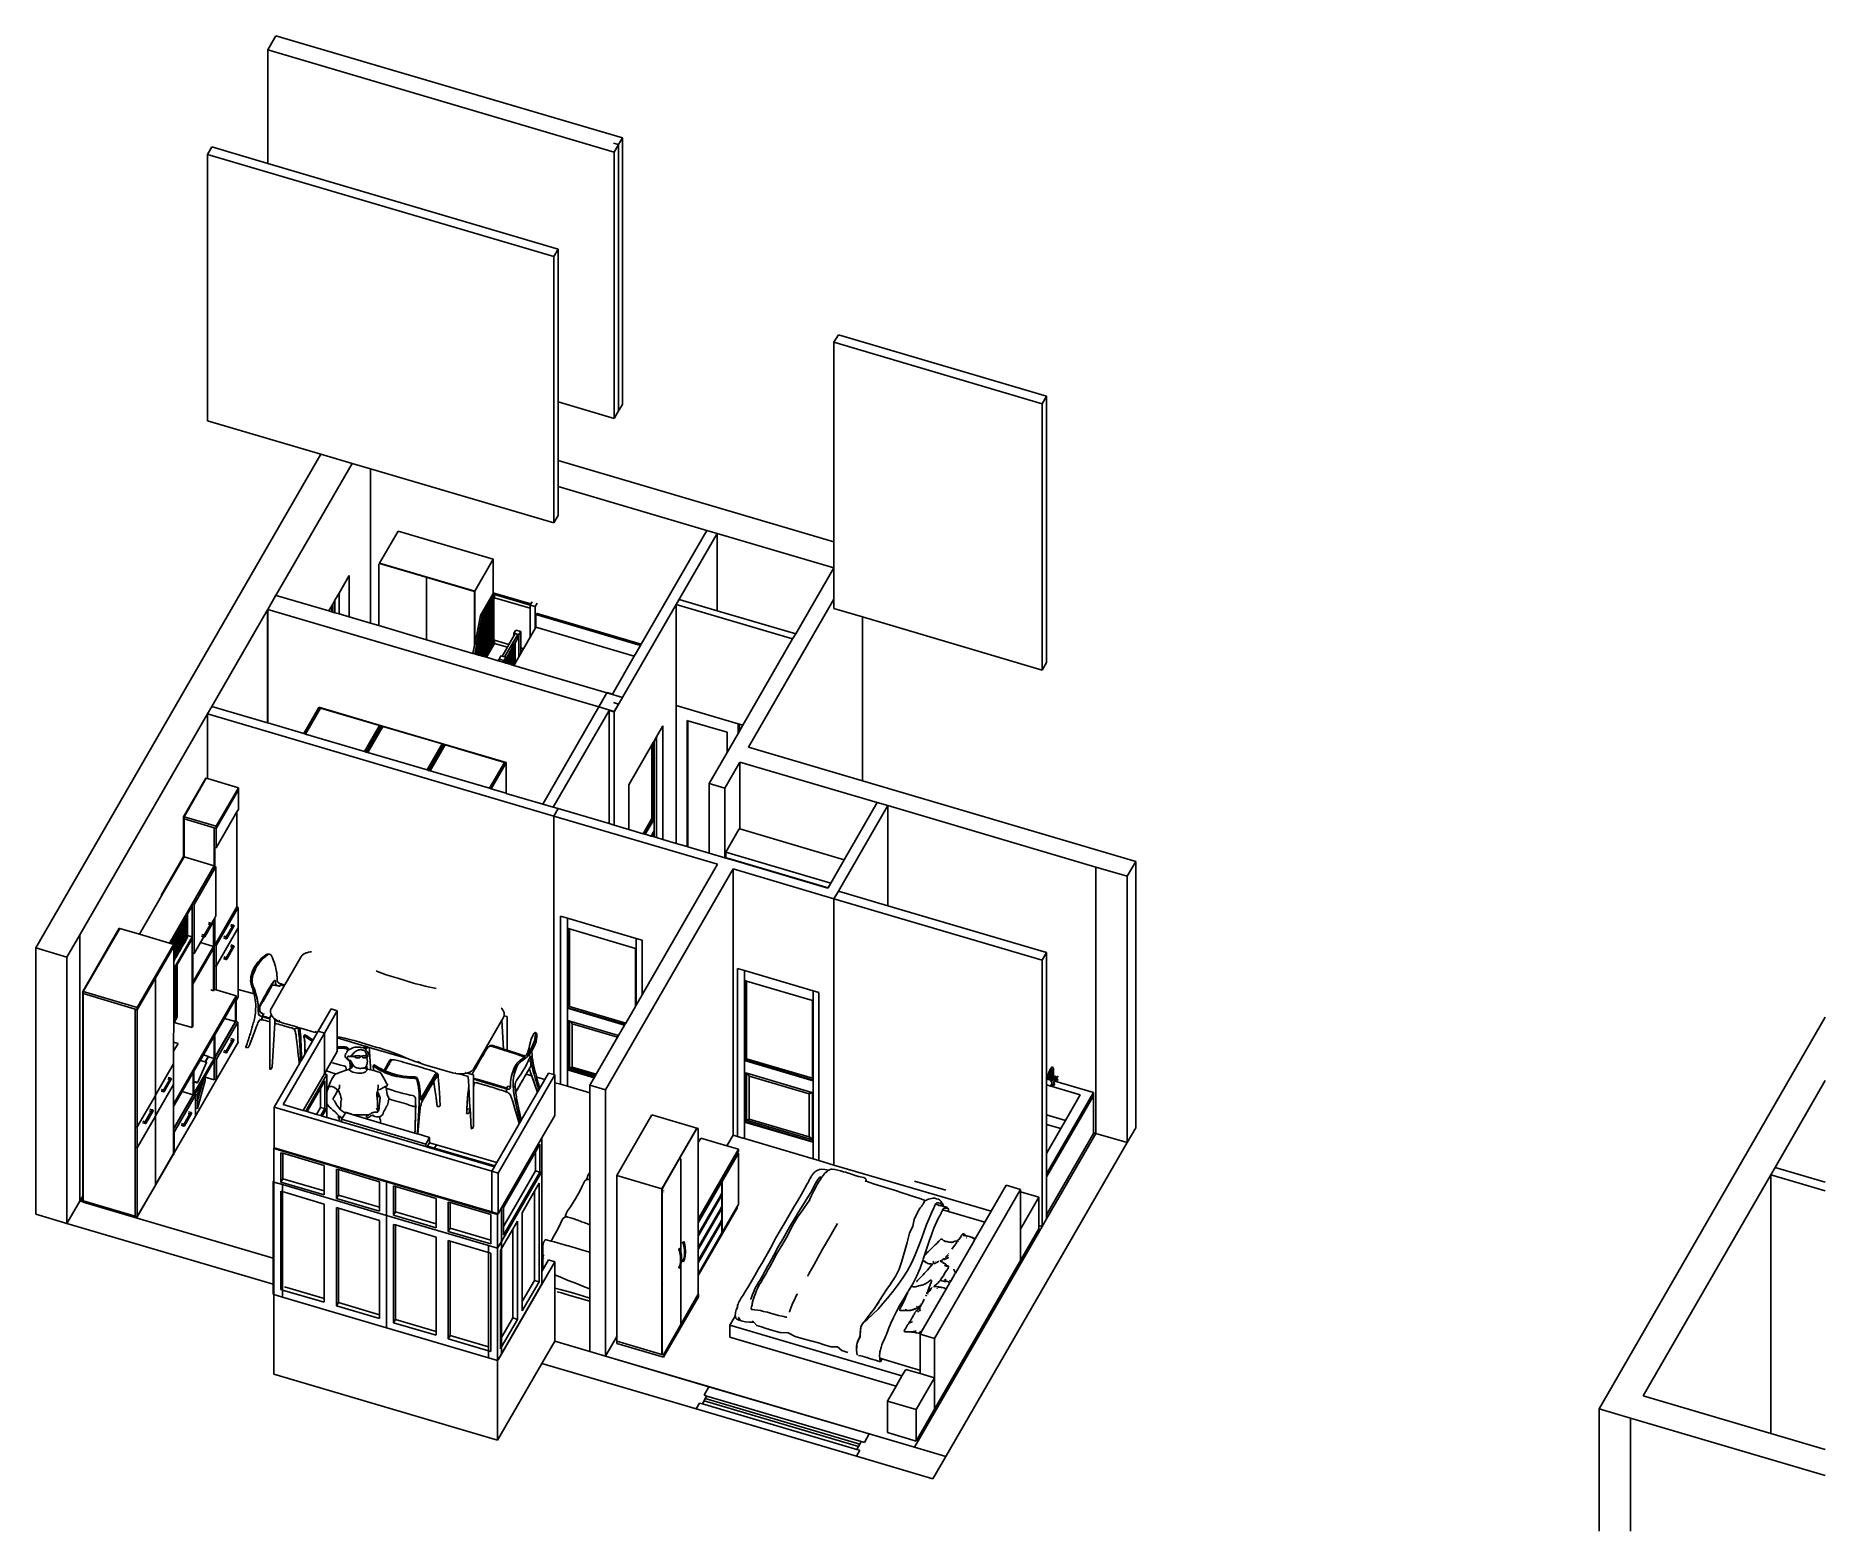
# Model space of a CAD drawing. Extents: x -4.5 to 11.4, y -6.8 to 6.5.
import ezdxf

# ---------------------------------------------------------------- set-up
doc = ezdxf.new("R2010")
doc.units = 0
doc.layers.get('0').update_dxf_attribs({"linetype": 'CONTINUOUS'})

msp = doc.modelspace()

# ---------------------------------------------------------------- linework, layer by layer
for p, q in [((-2.472, 6.394), (-2.399, 6.519)), ((-2.399, 6.519), (0.678, 5.612)), ((-2.472, 6.394), (0.605, 5.487)), ((-2.472, 5.386), (-2.472, 6.394)), ((0.598, 5.566), (0.644, 5.553)), ((0.678, 5.612), (0.644, 5.553)), ((0.678, 3.247), (0.678, 5.612)), ((-3.007, 5.466), (-2.969, 5.532)), ((-3.007, 3.101), (-3.007, 5.466)), ((-3.007, 5.466), (0.07, 4.559)), ((-2.969, 5.532), (-2.472, 5.386)), ((0.644, 5.553), (0.605, 5.487)), ((0.605, 5.487), (0.605, 3.122)), ((0.644, 3.188), (0.644, 5.553)), ((0.108, 4.625), (-2.472, 5.386)), ((0.07, 4.559), (0.108, 4.625)), ((0.108, 3.269), (0.108, 4.625)), ((0.07, 2.194), (0.07, 4.559)), ((2.596, 3.864), (2.557, 3.798)), ((4.444, 3.319), (2.596, 3.864)), ((4.406, 3.253), (2.557, 3.798)), ((2.557, 2.027), (2.557, 3.798)), ((0.108, 3.269), (0.605, 3.122)), ((0.108, 2.749), (0.108, 3.269)), ((0.605, 3.122), (0.644, 3.188)), ((0.644, 3.188), (0.678, 3.247)), ((4.444, 3.319), (4.406, 3.253)), ((4.406, 0.888), (4.406, 3.253)), ((4.444, 3.319), (4.444, 0.954)), ((-3.007, 3.101), (-2, 2.805)), ((-2, 2.805), (-4.532, -1.579)), ((-2.397, 1.556), (-1.723, 2.723)), ((-2, 2.805), (-1.723, 2.723)), ((-1.723, 2.723), (-1.558, 2.674)), ((2.557, 2.027), (0.108, 2.749)), ((0.108, 2.517), (0.108, 2.749)), ((-1.558, 1.304), (-1.558, 2.674)), ((-1.558, 2.674), (0.07, 2.194)), ((0.108, 2.517), (1.428, 2.128)), ((0.108, 2.26), (0.108, 2.517)), ((0.07, 2.194), (0.108, 2.26)), ((-1.479, 1.836), (-1.314, 2.121)), ((-1.314, 2.121), (-0.469, 1.872)), ((0.605, 0.516), (1.52, 2.101)), ((0.844, 1.117), (1.428, 2.128)), ((1.428, 2.128), (1.52, 2.101)), ((1.52, 2.101), (2.556, 1.796)), ((1.52, 1.415), (1.52, 2.101)), ((2.557, 1.518), (2.557, 2.027)), ((-1.48, 1.835), (-1.484, 1.827)), ((-1.484, 1.827), (-1.484, 1.827)), ((-1.484, 1.282), (-1.484, 1.827)), ((-1.479, 1.834), (-1.48, 1.835)), ((-0.634, 1.587), (-1.479, 1.836)), ((-1.479, 1.834), (-1.479, 1.836)), ((-1.057, 1.71), (-1.479, 1.834)), ((-0.469, 1.872), (-0.634, 1.587)), ((-0.469, 1.569), (-0.469, 1.872)), ((2.556, 1.796), (2.217, 1.21)), ((-1.838, 1.571), (-1.748, 1.727)), ((-1.748, 1.727), (-1.748, 1.36)), ((-1.062, 1.702), (-1.061, 1.703)), ((-1.062, 1.701), (-1.062, 1.702)), ((-1.062, 1.701), (-1.062, 1.701)), ((-1.062, 1.701), (-1.061, 1.701)), ((-1.062, 1.537), (-1.062, 1.701)), ((-1.057, 1.71), (-1.061, 1.703)), ((-0.635, 1.585), (-1.057, 1.71)), ((-2.399, 1.552), (-2.472, 1.426)), ((-2.397, 1.556), (-2.399, 1.552)), ((-2.399, 1.552), (-2.397, 1.551)), ((-2.397, 1.556), (-2.397, 1.551)), ((-2.397, 1.551), (-1.929, 1.413)), ((-1.929, 1.413), (-1.902, 1.459)), ((-1.902, 1.459), (-1.894, 1.474)), ((-1.902, 1.405), (-1.902, 1.459)), ((-1.894, 1.474), (-1.875, 1.507)), ((-1.894, 1.474), (-1.894, 1.403)), ((-1.875, 1.507), (-1.838, 1.571)), ((-1.875, 1.397), (-1.875, 1.507)), ((-1.838, 1.571), (-1.838, 1.386)), ((-1.062, 1.537), (-1.063, 1.537)), ((-1.062, 1.521), (-1.063, 1.521)), ((-1.062, 1.514), (-1.063, 1.514)), ((-1.062, 1.509), (-1.063, 1.51)), ((-1.061, 1.536), (-1.062, 1.537)), ((-1.062, 1.521), (-1.062, 1.537)), ((-1.061, 1.521), (-1.062, 1.521)), ((-1.062, 1.514), (-1.062, 1.521)), ((-1.061, 1.514), (-1.062, 1.514)), ((-1.062, 1.509), (-1.062, 1.514)), ((-1.062, 1.157), (-1.062, 1.509)), ((-1.061, 1.509), (-1.062, 1.509)), ((-0.635, 1.585), (-0.639, 1.578)), ((-0.635, 1.109), (-0.635, 1.585)), ((-0.634, 1.113), (-0.634, 1.587)), ((-0.582, 1.373), (-0.469, 1.569)), ((-0.567, 1.369), (-0.458, 1.558)), ((-0.514, 1.434), (-0.52, 1.423)), ((-0.499, 1.459), (-0.514, 1.434)), ((-0.514, 1.086), (-0.514, 1.434)), ((-0.499, 1.459), (-0.486, 1.482)), ((-0.499, 1.082), (-0.499, 1.459)), ((-0.479, 1.494), (-0.486, 1.482)), ((-0.486, 1.482), (-0.486, 1.134)), ((-0.464, 1.519), (-0.479, 1.494)), ((-0.479, 1.146), (-0.479, 1.494)), ((-0.469, 1.569), (-0.466, 1.574)), ((-0.466, 1.574), (-0.452, 1.569)), ((-0.464, 1.519), (-0.458, 1.53)), ((-0.464, 1.141), (-0.464, 1.519)), ((-0.452, 1.569), (-0.458, 1.558)), ((-0.458, 1.53), (-0.458, 1.558)), ((-0.458, 1.558), (-0.14, 1.465)), ((-0.458, 1.53), (-0.14, 1.437)), ((-0.452, 1.569), (-0.134, 1.476)), ((-0.134, 1.476), (-0.14, 1.465)), ((-0.14, 1.465), (-0.096, 1.452)), ((-0.14, 1.465), (-0.14, 1.465)), ((-0.14, 1.465), (-0.14, 1.437)), ((-0.14, 1.437), (-0.14, 1.18)), ((-0.124, 1.494), (-0.134, 1.476)), ((-0.079, 1.481), (-0.096, 1.452)), ((-0.096, 1.452), (-0.096, 1.257)), ((1.182, 1.515), (1.156, 1.469)), ((1.156, 0.573), (1.156, 1.469)), ((1.156, 1.469), (2.19, 1.164)), ((1.182, 1.515), (1.52, 1.415)), ((1.798, 0.203), (2.557, 1.518)), ((2.557, 1.433), (2.557, 1.518)), ((2.809, 1.359), (2.557, 1.433)), ((-2.969, 0.565), (-2.473, 1.423)), ((-2.472, 1.426), (-2.473, 1.423)), ((-2.473, 1.423), (-2.473, 0.419)), ((-2.472, 0.418), (-2.472, 1.426)), ((-2.472, 1.426), (0.468, 0.56)), ((-1.929, 1.413), (-1.902, 1.405)), ((-1.902, 1.405), (-1.894, 1.403)), ((-1.894, 1.403), (-1.875, 1.397)), ((-1.875, 1.397), (-1.838, 1.386)), ((-1.838, 1.386), (-1.748, 1.36)), ((-1.748, 1.36), (-1.558, 1.304)), ((-1.558, 1.304), (-1.484, 1.282)), ((-1.484, 1.282), (-1.062, 1.157)), ((-0.582, 1.373), (-0.634, 1.113)), ((-0.634, 1.032), (-0.567, 1.369)), ((-0.582, 1.373), (-0.567, 1.369)), ((-0.582, 1.265), (-0.567, 1.341)), ((-0.567, 1.341), (-0.567, 1.369)), ((-0.567, 1.341), (-0.555, 1.363)), ((-0.567, 1.012), (-0.567, 1.341)), ((-0.548, 1.375), (-0.555, 1.363)), ((-0.555, 1.363), (-0.555, 1.015)), ((-0.533, 1.4), (-0.548, 1.375)), ((-0.548, 1.027), (-0.548, 1.375)), ((-0.533, 1.4), (-0.52, 1.423)), ((-0.533, 1.023), (-0.533, 1.4)), ((-0.52, 1.423), (-0.52, 1.075)), ((-0.09, 1.38), (-0.083, 1.391)), ((-0.09, 1.268), (-0.09, 1.38)), ((0.838, 1.106), (-0.09, 1.38)), ((-0.079, 1.39), (-0.083, 1.391)), ((0.844, 1.117), (-0.079, 1.39)), ((1.52, 1.415), (2.217, 1.21)), ((2.809, -0.095), (2.809, 1.359)), ((4.406, 0.888), (2.809, 1.359)), ((-1.062, 1.157), (-0.649, 1.036)), ((-0.634, 1.113), (-0.635, 1.109)), ((-0.614, 1.101), (-0.6, 1.176)), ((-0.6, 1.176), (-0.587, 1.242)), ((-0.6, 1.021), (-0.6, 1.176)), ((-0.587, 1.242), (-0.582, 1.265)), ((-0.587, 1.017), (-0.587, 1.242)), ((-0.582, 1.016), (-0.582, 1.265)), ((-0.529, 1.001), (-0.458, 1.124)), ((-0.486, 1.134), (-0.479, 1.146)), ((-0.486, 1.104), (-0.464, 1.141)), ((-0.486, 1.134), (-0.486, 1.104)), ((-0.479, 1.146), (-0.464, 1.141)), ((-0.458, 1.152), (-0.464, 1.141)), ((-0.458, 1.124), (-0.458, 1.152)), ((-0.458, 1.152), (-0.33, 1.115)), ((-0.458, 1.124), (-0.344, 1.091)), ((-0.368, 1.004), (-0.252, 1.205)), ((-0.33, 1.115), (-0.344, 1.091)), ((-0.285, 1.192), (-0.33, 1.115)), ((-0.288, 1.108), (-0.275, 1.13)), ((-0.285, 1.215), (-0.269, 1.243)), ((-0.285, 1.192), (-0.285, 1.215)), ((-0.274, 1.211), (-0.285, 1.215)), ((-0.274, 1.211), (-0.285, 1.192)), ((-0.275, 1.13), (-0.252, 1.17)), ((-0.275, 0.965), (-0.275, 1.13)), ((-0.252, 1.205), (-0.274, 1.211)), ((-0.225, 1.23), (-0.269, 1.243)), ((-0.252, 1.17), (-0.252, 1.205)), ((-0.241, 1.202), (-0.252, 1.205)), ((-0.225, 1.23), (-0.241, 1.202)), ((-0.241, 1.006), (-0.241, 1.202)), ((-0.225, 1.084), (-0.225, 1.23)), ((-0.2, 1.076), (-0.14, 1.18)), ((-0.14, 1.18), (-0.096, 1.257)), ((-0.096, 1.257), (-0.09, 1.268)), ((-0.09, 1.268), (0.782, 1.011)), ((0.838, 1.106), (0.844, 1.117)), ((2.19, 1.164), (1.749, 0.398)), ((2.217, 1.21), (2.19, 1.164)), ((-0.635, 1.109), (-0.649, 1.036)), ((-0.649, 1.036), (-0.634, 1.032)), ((-0.634, 1.032), (-0.628, 1.03)), ((-0.628, 1.03), (-0.619, 1.078)), ((-0.628, 1.03), (-0.619, 1.027)), ((-0.619, 1.078), (-0.614, 1.101)), ((-0.619, 1.027), (-0.619, 1.078)), ((-0.619, 1.027), (-0.614, 1.026)), ((-0.614, 1.026), (-0.614, 1.101)), ((-0.614, 1.026), (-0.6, 1.021)), ((-0.6, 1.021), (-0.587, 1.017)), ((-0.587, 1.017), (-0.582, 1.016)), ((-0.582, 1.016), (-0.567, 1.012)), ((-0.567, 1.012), (-0.555, 1.008)), ((-0.555, 1.015), (-0.548, 1.027)), ((-0.555, 1.015), (-0.555, 1.008)), ((-0.555, 1.008), (-0.543, 1.005)), ((-0.548, 1.027), (-0.533, 1.023)), ((-0.543, 1.005), (-0.533, 1.023)), ((-0.543, 1.005), (-0.529, 1.001)), ((-0.52, 1.045), (-0.533, 1.023)), ((-0.529, 1.001), (-0.426, 0.97)), ((-0.52, 1.075), (-0.514, 1.086)), ((-0.52, 1.045), (-0.499, 1.082)), ((-0.52, 1.075), (-0.52, 1.045)), ((-0.514, 1.086), (-0.499, 1.082)), ((-0.486, 1.104), (-0.499, 1.082)), ((-0.417, 0.986), (-0.426, 0.97)), ((-0.426, 0.97), (-0.382, 0.957)), ((-0.417, 0.986), (-0.401, 1.014)), ((-0.373, 0.973), (-0.417, 0.986)), ((-0.39, 1.011), (-0.401, 1.014)), ((-0.344, 1.091), (-0.39, 1.011)), ((-0.39, 1.011), (-0.368, 1.004)), ((-0.373, 0.973), (-0.382, 0.957)), ((-0.382, 0.957), (-0.373, 0.954)), ((-0.357, 1.001), (-0.373, 0.973)), ((-0.373, 0.954), (-0.373, 0.973)), ((-0.373, 0.954), (-0.357, 0.95)), ((-0.357, 1.001), (-0.368, 1.004)), ((-0.357, 0.988), (-0.357, 1.001)), ((-0.357, 0.988), (-0.352, 0.996)), ((-0.357, 0.95), (-0.357, 0.988)), ((-0.352, 0.996), (-0.339, 1.019)), ((-0.352, 0.948), (-0.352, 0.996)), ((-0.339, 1.019), (-0.335, 1.027)), ((-0.339, 0.945), (-0.339, 1.019)), ((-0.335, 1.027), (-0.32, 1.052)), ((-0.335, 0.943), (-0.335, 1.027)), ((-0.32, 1.052), (-0.307, 1.074)), ((-0.32, 0.939), (-0.32, 1.052)), ((-0.307, 1.074), (-0.304, 1.079)), ((-0.307, 0.935), (-0.307, 1.074)), ((-0.304, 1.079), (-0.303, 1.082)), ((-0.304, 1.079), (-0.303, 1.079)), ((-0.303, 1.082), (-0.288, 1.108)), ((-0.303, 1.079), (-0.303, 1.082)), ((-0.303, 0.934), (-0.303, 1.079)), ((-0.288, 0.929), (-0.288, 1.108)), ((-0.274, 0.967), (-0.275, 0.965)), ((-0.275, 0.947), (-0.275, 0.965)), ((-0.275, 0.947), (-0.265, 0.964)), ((-0.274, 0.967), (-0.265, 0.964)), ((-0.265, 0.964), (-0.241, 1.006)), ((-0.241, 1.006), (-0.225, 1.034)), ((-0.225, 1.084), (-0.2, 1.076)), ((-0.225, 1.056), (-0.225, 1.084)), ((-0.225, 1.056), (-0.214, 1.052)), ((-0.225, 1.034), (-0.225, 1.056)), ((-0.225, 1.034), (-0.214, 1.052)), ((-0.214, 1.052), (-0.2, 1.076)), ((0.589, 0.675), (0.782, 1.011)), ((0.782, 1.011), (0.838, 1.106)), ((4.444, 0.954), (4.406, 0.888)), ((-0.357, 0.95), (-0.352, 0.948)), ((-0.352, 0.948), (-0.339, 0.945)), ((-0.339, 0.945), (-0.335, 0.943)), ((-0.335, 0.943), (-0.32, 0.939)), ((-0.32, 0.939), (-0.307, 0.935)), ((-0.307, 0.935), (-0.303, 0.934)), ((-0.303, 0.934), (-0.288, 0.929)), ((-0.288, 0.929), (-0.285, 0.929)), ((-0.285, 0.929), (-0.275, 0.947)), ((-0.285, 0.929), (0.54, 0.685)), ((0.468, 0.56), (0.54, 0.685)), ((0.54, 0.685), (0.542, 0.689)), ((0.54, 0.685), (0.678, 0.645)), ((0.542, 0.689), (0.589, 0.675)), ((0.678, 0.645), (0.605, 0.519)), ((-4.14, -1.463), (-3.007, 0.499)), ((-3.007, 0.499), (-2.969, 0.565)), ((-3.007, -0.076), (-3.007, 0.499)), ((-3.007, 0.499), (0.07, -0.408)), ((-2.969, 0.565), (-2.473, 0.419)), ((-2.152, 0.324), (-2.019, 0.554)), ((-2.004, 0.55), (-2.137, 0.319)), ((-2.019, 0.554), (-2.017, 0.558)), ((-2.019, 0.554), (-2.004, 0.55)), ((-2.017, 0.558), (-1.462, 0.394)), ((-2.004, 0.55), (-1.479, 0.395)), ((-0.03, -0.302), (0.468, 0.56)), ((0.063, -0.329), (0.559, 0.53)), ((0.468, 0.56), (0.605, 0.519)), ((0.559, -0.475), (0.559, 0.53)), ((0.559, 0.53), (0.605, 0.516)), ((0.598, 0.599), (0.644, 0.585)), ((0.605, -0.489), (0.605, 0.516)), ((1.156, -0.651), (1.156, 0.573)), ((1.156, 0.573), (1.706, 0.411)), ((-2.473, 0.419), (-2.472, 0.418)), ((-2.472, 0.418), (-2.152, 0.324)), ((-2.152, 0.324), (-2.137, 0.319)), ((-2.137, 0.319), (-1.612, 0.165)), ((-1.612, 0.165), (-1.479, 0.395)), ((-1.464, 0.391), (-1.597, 0.16)), ((-1.582, 0.156), (-1.449, 0.386)), ((-1.479, 0.395), (-1.464, 0.391)), ((-1.464, 0.391), (-1.462, 0.394)), ((-1.449, 0.386), (-1.464, 0.391)), ((-1.462, 0.394), (-0.908, 0.231)), ((-0.924, 0.232), (-1.449, 0.386)), ((0.98, 0.294), (1.038, 0.394)), ((1.038, 0.394), (1.038, -0.617)), ((1.253, -0.68), (1.253, 0.44)), ((1.253, 0.44), (1.259, 0.438)), ((1.259, -0.682), (1.259, 0.438)), ((1.259, 0.438), (1.609, 0.335)), ((1.609, 0.335), (1.609, 0.156)), ((1.706, 0.324), (1.609, 0.156)), ((1.706, 0.324), (1.706, 0.411)), ((1.706, 0.411), (1.718, 0.407)), ((1.718, 0.346), (1.706, 0.324)), ((1.718, 0.346), (1.718, 0.407)), ((1.718, 0.407), (1.749, 0.398)), ((1.749, 0.398), (1.718, 0.346)), ((-1.612, 0.165), (-1.597, 0.16)), ((-1.597, 0.16), (-1.582, 0.156)), ((-0.924, 0.232), (-1.057, 0.001)), ((-1.043, -0.003), (-0.909, 0.227)), ((-0.895, 0.223), (-1.028, -0.008)), ((-0.909, 0.227), (-0.924, 0.232)), ((-0.909, 0.227), (-0.908, 0.231)), ((-0.909, 0.227), (-0.895, 0.223)), ((-0.908, 0.231), (-0.353, 0.067)), ((-0.895, 0.223), (-0.37, 0.068)), ((0.735, -0.131), (0.939, 0.223)), ((0.939, 0.223), (0.94, 0.224)), ((0.939, 0.223), (0.939, -0.429)), ((0.94, 0.224), (0.952, 0.245)), ((0.94, 0.224), (0.94, -0.429)), ((0.952, 0.245), (0.959, 0.257)), ((0.952, -0.433), (0.952, 0.245)), ((0.959, 0.257), (0.98, 0.294)), ((0.959, -0.435), (0.959, 0.257)), ((0.98, -0.6), (0.98, 0.294)), ((1.798, 0.203), (2.809, -0.095)), ((-1.582, 0.156), (-1.057, 0.001)), ((-1.057, 0.001), (-1.043, -0.003)), ((-0.503, -0.162), (-0.37, 0.068)), ((-0.355, 0.064), (-0.488, -0.167)), ((-0.37, 0.068), (-0.355, 0.064)), ((-0.355, 0.064), (-0.353, 0.067)), ((-0.355, -0.206), (-0.355, 0.064)), ((-0.353, -0.207), (-0.353, 0.067)), ((1.609, 0.156), (1.449, -0.12)), ((1.588, -0.16), (1.722, 0.071)), ((1.722, -0.523), (1.722, 0.071)), ((1.722, 0.071), (2.942, -0.289)), ((-3.219, -0.414), (-3.021, -0.072)), ((-3.215, -0.415), (-3.018, -0.073)), ((-3.018, -0.073), (-3.021, -0.072)), ((-3.018, -0.073), (-3.007, -0.076)), ((-3.007, -0.076), (-2.732, -0.157)), ((-2.93, -0.499), (-2.732, -0.157)), ((-2.732, -0.157), (-2.732, -0.175)), ((-1.043, -0.003), (-1.028, -0.008)), ((-1.028, -0.008), (-0.503, -0.162)), ((0.735, -0.527), (0.735, -0.131)), ((1.449, -0.738), (1.449, -0.12)), ((1.449, -0.12), (1.588, -0.16)), ((2.809, -0.095), (5.237, -0.811)), ((-2.93, -0.518), (-2.733, -0.177)), ((-2.733, -0.177), (-2.732, -0.175)), ((-2.733, -0.177), (-2.733, -0.349)), ((-0.503, -0.162), (-0.488, -0.167)), ((-0.488, -0.167), (-0.355, -0.206)), ((-0.355, -0.206), (-0.353, -0.207)), ((-0.353, -0.207), (-0.03, -0.302)), ((-0.03, -0.302), (0.063, -0.329)), ((1.588, -0.779), (1.588, -0.16)), ((2.596, -1.076), (3.034, -0.316)), ((2.649, -0.796), (2.942, -0.289)), ((2.942, -0.289), (3.034, -0.316)), ((3.034, -1.205), (3.034, -0.316)), ((3.034, -0.316), (4.883, -0.861)), ((-3.219, -0.414), (-3.219, -0.769)), ((-3.215, -0.415), (-3.219, -0.414)), ((-2.93, -0.499), (-3.215, -0.415)), ((-3.215, -0.415), (-3.215, -0.433)), ((-2.947, -0.512), (-3.215, -0.433)), ((-3.215, -0.433), (-3.215, -0.77)), ((-2.747, -0.372), (-2.931, -0.691)), ((-2.733, -0.349), (-2.747, -0.372)), ((-2.747, -1.215), (-2.747, -0.372)), ((0.063, -0.329), (0.108, -0.342)), ((0.07, -0.408), (0.108, -0.342)), ((0.07, -2.704), (0.07, -0.408)), ((1.522, -0.837), (0.07, -0.408)), ((0.559, -0.475), (0.108, -0.342)), ((0.605, -0.489), (0.559, -0.475)), ((0.939, -0.43), (0.861, -0.565)), ((0.94, -0.43), (0.862, -0.565)), ((0.874, -0.568), (0.952, -0.433)), ((0.959, -0.435), (0.88, -0.57)), ((0.939, -0.429), (0.94, -0.429)), ((0.939, -0.429), (0.939, -0.43)), ((0.939, -0.43), (0.94, -0.43)), ((0.94, -0.429), (0.941, -0.43)), ((0.94, -0.43), (0.94, -0.429)), ((0.94, -0.43), (0.941, -0.43)), ((0.94, -0.43), (0.94, -0.43)), ((0.941, -0.43), (0.942, -0.431)), ((0.942, -0.431), (0.943, -0.431)), ((0.943, -0.431), (0.945, -0.431)), ((0.945, -0.431), (0.947, -0.432)), ((0.947, -0.432), (0.949, -0.432)), ((0.949, -0.432), (0.951, -0.433)), ((0.951, -0.433), (0.952, -0.433)), ((0.951, -0.433), (0.951, -0.433)), ((0.951, -0.433), (0.951, -0.433)), ((0.952, -0.433), (0.959, -0.435)), ((0.959, -0.541), (0.959, -0.435)), ((-2.947, -0.512), (-2.947, -0.686)), ((-2.931, -0.517), (-2.947, -0.512)), ((-2.931, -0.517), (-2.931, -0.691)), ((-2.93, -0.518), (-2.931, -0.517)), ((-2.93, -0.499), (-2.93, -0.518)), ((0.735, -0.527), (0.605, -0.489)), ((0.861, -0.565), (0.735, -0.527)), ((0.862, -0.565), (0.861, -0.565)), ((0.874, -0.568), (0.862, -0.565)), ((0.88, -0.57), (0.874, -0.568)), ((0.933, -0.586), (0.88, -0.57)), ((0.938, -0.576), (0.933, -0.586)), ((0.938, -0.587), (0.933, -0.586)), ((0.94, -0.574), (0.938, -0.576)), ((0.938, -0.587), (0.938, -0.576)), ((0.94, -0.588), (0.938, -0.587)), ((0.952, -0.553), (0.94, -0.574)), ((0.94, -0.574), (0.94, -0.588)), ((0.952, -0.591), (0.94, -0.588)), ((0.959, -0.541), (0.952, -0.553)), ((0.952, -0.553), (0.952, -0.591)), ((0.959, -0.593), (0.952, -0.591)), ((0.959, -0.593), (0.959, -0.541)), ((0.98, -0.6), (0.959, -0.593)), ((1.038, -0.617), (0.98, -0.6)), ((1.156, -0.651), (1.038, -0.617)), ((1.597, -0.728), (1.716, -0.521)), ((1.722, -0.523), (1.716, -0.521)), ((2.649, -0.796), (1.722, -0.523)), ((-3.415, -1.109), (-3.219, -0.769)), ((-3.412, -1.11), (-3.215, -0.77)), ((-3.215, -0.77), (-3.219, -0.769)), ((-3.215, -0.77), (-2.947, -0.849)), ((-2.946, -0.687), (-2.947, -0.686)), ((-2.947, -0.686), (-2.947, -0.849)), ((-2.943, -0.687), (-2.946, -0.687)), ((-2.946, -0.855), (-2.946, -0.687)), ((-2.946, -0.687), (-2.946, -0.687)), ((-2.943, -0.687), (-2.946, -0.687)), ((-2.943, -0.687), (-2.943, -0.687)), ((-2.943, -0.856), (-2.943, -0.687)), ((-2.931, -0.691), (-2.943, -0.687)), ((1.253, -0.68), (1.156, -0.651)), ((1.259, -0.682), (1.253, -0.68)), ((1.449, -0.738), (1.259, -0.682)), ((1.588, -0.779), (1.449, -0.738)), ((1.597, -0.781), (1.588, -0.779)), ((1.597, -0.778), (1.597, -0.728)), ((2.529, -1.003), (1.597, -0.728)), ((1.597, -0.781), (1.597, -0.778)), ((1.597, -0.778), (1.63, -0.788)), ((1.63, -0.791), (1.597, -0.781)), ((1.63, -0.791), (1.63, -0.788)), ((1.633, -0.789), (1.63, -0.788)), ((1.633, -0.792), (1.63, -0.791)), ((1.633, -0.792), (1.633, -0.789)), ((2.505, -1.046), (1.633, -0.789)), ((2.503, -1.049), (1.633, -0.792)), ((-3.344, -1.536), (-2.947, -0.849)), ((-3.143, -1.19), (-2.948, -0.854)), ((-3.126, -1.195), (-2.932, -0.859)), ((-2.947, -0.854), (-2.948, -0.854)), ((-2.947, -0.849), (-2.947, -0.854)), ((-2.946, -0.855), (-2.947, -0.854)), ((-2.943, -0.856), (-2.946, -0.855)), ((-2.932, -0.859), (-2.943, -0.856)), ((-2.932, -0.859), (-2.932, -1.293)), ((0.528, -2.839), (1.661, -0.878)), ((0.852, -1.997), (1.522, -0.837)), ((1.661, -3.242), (1.661, -0.878)), ((2.557, -1.142), (1.661, -0.878)), ((2.529, -1.003), (2.649, -0.796)), ((4.883, -3.226), (4.883, -0.861)), ((4.883, -0.861), (5.16, -0.943)), ((5.16, -0.943), (5.237, -0.811)), ((5.16, -0.943), (5.16, -3.308)), ((5.237, -3.176), (5.237, -0.811)), ((-3.415, -1.109), (-3.415, -1.117)), ((-3.412, -1.11), (-3.415, -1.109)), ((-3.415, -1.117), (-3.412, -1.11)), ((2.503, -1.049), (2.505, -1.046)), ((2.505, -1.046), (2.529, -1.003)), ((2.596, -1.076), (2.557, -1.142)), ((3.034, -1.205), (2.596, -1.076)), ((-3.612, -1.457), (-3.415, -1.117)), ((-3.184, -1.277), (-3.144, -1.208)), ((-3.143, -1.206), (-3.144, -1.208)), ((-3.144, -1.208), (-3.144, -1.481)), ((-3.143, -1.206), (-3.143, -1.19)), ((-3.126, -1.195), (-3.143, -1.19)), ((-3.143, -1.206), (-3.143, -1.624)), ((-3.126, -1.195), (-3.126, -1.629)), ((-2.943, -1.555), (-2.747, -1.215)), ((-2.93, -1.559), (-2.734, -1.219)), ((-2.734, -1.219), (-2.747, -1.215)), ((-2.734, -1.219), (-2.734, -1.401)), ((2.557, -3.507), (2.557, -1.142)), ((4.406, -1.687), (2.557, -1.142)), ((4.444, -1.621), (3.034, -1.205)), ((-4.115, -1.966), (-3.791, -1.405)), ((-4.112, -1.967), (-3.787, -1.406)), ((-3.787, -1.406), (-3.791, -1.405)), ((-3.787, -1.406), (-3.612, -1.457)), ((-3.279, -1.442), (-3.272, -1.43)), ((-3.279, -1.442), (-3.272, -1.43)), ((-3.272, -1.43), (-3.271, -1.428)), ((-3.272, -1.43), (-3.271, -1.428)), ((-3.272, -1.43), (-3.272, -1.43)), ((-3.271, -1.428), (-3.27, -1.427)), ((-3.271, -1.428), (-3.27, -1.427)), ((-3.271, -1.428), (-3.271, -1.428)), ((-3.27, -1.427), (-3.261, -1.41)), ((-3.27, -1.427), (-3.261, -1.41)), ((-3.27, -1.635), (-3.27, -1.427)), ((-3.27, -1.427), (-3.27, -1.427)), ((-3.261, -1.41), (-3.251, -1.394)), ((-3.261, -1.41), (-3.251, -1.394)), ((-3.261, -1.618), (-3.261, -1.41)), ((-3.261, -1.41), (-3.261, -1.41)), ((-3.251, -1.394), (-3.243, -1.38)), ((-3.251, -1.394), (-3.243, -1.38)), ((-3.251, -1.394), (-3.251, -1.394)), ((-3.251, -1.602), (-3.251, -1.394)), ((-3.243, -1.38), (-3.242, -1.378)), ((-3.243, -1.38), (-3.242, -1.378)), ((-3.243, -1.38), (-3.243, -1.38)), ((-3.242, -1.377), (-3.234, -1.363)), ((-3.241, -1.377), (-3.242, -1.377)), ((-3.242, -1.378), (-3.241, -1.377)), ((-3.242, -1.378), (-3.242, -1.377)), ((-3.242, -1.378), (-3.242, -1.378)), ((-3.241, -1.377), (-3.234, -1.363)), ((-3.241, -1.585), (-3.241, -1.377)), ((-3.234, -1.363), (-3.232, -1.361)), ((-3.234, -1.363), (-3.232, -1.362)), ((-3.234, -1.363), (-3.234, -1.363)), ((-3.232, -1.36), (-3.224, -1.346)), ((-3.232, -1.36), (-3.224, -1.347)), ((-3.232, -1.568), (-3.232, -1.36)), ((-3.232, -1.36), (-3.232, -1.36)), ((-3.232, -1.362), (-3.232, -1.36)), ((-3.232, -1.361), (-3.232, -1.36)), ((-3.232, -1.361), (-3.232, -1.362)), ((-3.224, -1.347), (-3.223, -1.345)), ((-3.224, -1.346), (-3.223, -1.345)), ((-3.224, -1.346), (-3.224, -1.347)), ((-3.223, -1.345), (-3.222, -1.344)), ((-3.223, -1.345), (-3.222, -1.344)), ((-3.223, -1.345), (-3.223, -1.345)), ((-3.222, -1.344), (-3.212, -1.327)), ((-3.222, -1.344), (-3.213, -1.327)), ((-3.222, -1.551), (-3.222, -1.344)), ((-3.222, -1.344), (-3.222, -1.344)), ((-3.213, -1.327), (-3.205, -1.313)), ((-3.212, -1.327), (-3.213, -1.327)), ((-3.212, -1.327), (-3.205, -1.313)), ((-3.212, -1.535), (-3.212, -1.327)), ((-3.205, -1.313), (-3.204, -1.311)), ((-3.205, -1.313), (-3.204, -1.312)), ((-3.205, -1.313), (-3.205, -1.313)), ((-3.204, -1.312), (-3.203, -1.31)), ((-3.204, -1.311), (-3.203, -1.31)), ((-3.204, -1.311), (-3.204, -1.312)), ((-3.203, -1.31), (-3.195, -1.296)), ((-3.203, -1.31), (-3.195, -1.297)), ((-3.203, -1.518), (-3.203, -1.31)), ((-3.203, -1.31), (-3.203, -1.31)), ((-3.195, -1.296), (-3.194, -1.294)), ((-3.195, -1.297), (-3.194, -1.295)), ((-3.195, -1.296), (-3.195, -1.297)), ((-3.194, -1.294), (-3.193, -1.293)), ((-3.194, -1.294), (-3.194, -1.295)), ((-3.194, -1.295), (-3.193, -1.294)), ((-3.193, -1.294), (-3.184, -1.277)), ((-3.193, -1.293), (-3.184, -1.277)), ((-3.193, -1.294), (-3.193, -1.293)), ((-3.193, -1.501), (-3.193, -1.294)), ((-3.184, -1.277), (-3.184, -1.277)), ((-3.184, -1.47), (-3.184, -1.277)), ((-3.037, -1.466), (-2.983, -1.373)), ((-3.032, -1.481), (-2.969, -1.37)), ((-2.983, -1.373), (-2.999, -1.368)), ((-2.973, -1.361), (-2.997, -1.354)), ((-2.983, -1.373), (-2.979, -1.366)), ((-2.979, -1.365), (-2.979, -1.366)), ((-2.978, -1.365), (-2.979, -1.365)), ((-2.976, -1.365), (-2.978, -1.365)), ((-2.975, -1.365), (-2.976, -1.365)), ((-2.975, -1.365), (-2.973, -1.361)), ((-2.972, -1.362), (-2.973, -1.361)), ((-2.954, -1.332), (-2.972, -1.362)), ((-2.971, -1.363), (-2.972, -1.362)), ((-2.972, -1.362), (-2.972, -1.362)), ((-2.97, -1.364), (-2.971, -1.363)), ((-2.969, -1.365), (-2.97, -1.364)), ((-2.968, -1.367), (-2.969, -1.365)), ((-2.969, -1.37), (-2.968, -1.369)), ((-2.968, -1.368), (-2.968, -1.367)), ((-2.968, -1.369), (-2.968, -1.368)), ((-2.947, -1.32), (-2.954, -1.332)), ((-2.954, -1.332), (-2.954, -1.567)), ((-2.946, -1.317), (-2.947, -1.32)), ((-2.947, -1.32), (-2.947, -1.947)), ((-2.943, -1.312), (-2.946, -1.317)), ((-2.946, -1.552), (-2.946, -1.317)), ((-2.932, -1.293), (-2.943, -1.312)), ((-2.943, -1.555), (-2.943, -1.312)), ((-2.93, -1.742), (-2.734, -1.402)), ((-2.93, -1.741), (-2.734, -1.402)), ((-2.84, -1.482), (-2.786, -1.389)), ((-2.835, -1.496), (-2.772, -1.386)), ((-2.786, -1.389), (-2.802, -1.384)), ((-2.776, -1.377), (-2.8, -1.37)), ((-2.786, -1.389), (-2.782, -1.382)), ((-2.781, -1.38), (-2.782, -1.381)), ((-2.782, -1.381), (-2.782, -1.382)), ((-2.779, -1.38), (-2.781, -1.38)), ((-2.778, -1.38), (-2.779, -1.38)), ((-2.778, -1.38), (-2.776, -1.377)), ((-2.775, -1.377), (-2.776, -1.377)), ((-2.774, -1.378), (-2.775, -1.377)), ((-2.773, -1.38), (-2.774, -1.378)), ((-2.772, -1.381), (-2.773, -1.38)), ((-2.771, -1.382), (-2.772, -1.381)), ((-2.772, -1.386), (-2.771, -1.385)), ((-2.771, -1.384), (-2.771, -1.382)), ((-2.771, -1.385), (-2.771, -1.384)), ((-2.734, -1.402), (-2.734, -1.401)), ((-2.734, -1.402), (-2.734, -1.402)), ((-2.734, -1.402), (-2.734, -1.947)), ((0.127, -1.297), (0.127, -2.79)), ((0.127, -1.297), (0.189, -1.316)), ((0.799, -1.496), (0.189, -1.316)), ((0.189, -1.316), (0.189, -1.404)), ((0.191, -1.405), (0.189, -1.404)), ((0.189, -2.115), (0.189, -1.404)), ((0.203, -1.409), (0.191, -1.405)), ((0.191, -2.11), (0.191, -1.405)), ((0.206, -1.409), (0.203, -1.409)), ((0.203, -2.091), (0.203, -1.409)), ((0.206, -1.611), (0.206, -1.409)), ((0.206, -1.41), (0.206, -1.409)), ((0.207, -1.41), (0.206, -1.41)), ((0.206, -1.41), (0.206, -1.61)), ((0.793, -1.583), (0.207, -1.41)), ((0.207, -2.099), (0.207, -1.41)), ((-4.532, -3.944), (-4.532, -1.579)), ((-4.532, -1.579), (-4.255, -1.661)), ((-4.255, -1.661), (-4.14, -1.463)), ((-4.14, -3.828), (-4.14, -1.463)), ((-3.631, -2.109), (-3.307, -1.547)), ((-3.612, -1.457), (-3.344, -1.536)), ((-3.469, -1.847), (-3.308, -1.567)), ((-3.468, -1.847), (-3.307, -1.568)), ((-3.344, -1.536), (-3.335, -1.539)), ((-3.335, -1.539), (-3.332, -1.533)), ((-3.335, -1.539), (-3.332, -1.54)), ((-3.325, -1.521), (-3.332, -1.533)), ((-3.332, -1.533), (-3.332, -1.54)), ((-3.332, -1.54), (-3.325, -1.542)), ((-3.325, -1.521), (-3.324, -1.52)), ((-3.325, -1.521), (-3.324, -1.52)), ((-3.325, -1.521), (-3.325, -1.521)), ((-3.325, -1.521), (-3.325, -1.521)), ((-3.325, -1.521), (-3.325, -1.542)), ((-3.325, -1.542), (-3.319, -1.544)), ((-3.324, -1.52), (-3.323, -1.518)), ((-3.324, -1.52), (-3.323, -1.518)), ((-3.324, -1.52), (-3.324, -1.52)), ((-3.324, -1.52), (-3.324, -1.52)), ((-3.324, -1.52), (-3.324, -1.52)), ((-3.324, -1.52), (-3.324, -1.52)), ((-3.323, -1.518), (-3.32, -1.513)), ((-3.323, -1.518), (-3.32, -1.514)), ((-3.323, -1.518), (-3.323, -1.518)), ((-3.32, -1.514), (-3.319, -1.512)), ((-3.32, -1.513), (-3.319, -1.512)), ((-3.32, -1.513), (-3.32, -1.514)), ((-3.319, -1.511), (-3.316, -1.505)), ((-3.319, -1.511), (-3.316, -1.505)), ((-3.319, -1.511), (-3.319, -1.511)), ((-3.319, -1.544), (-3.319, -1.511)), ((-3.319, -1.512), (-3.319, -1.511)), ((-3.319, -1.512), (-3.319, -1.511)), ((-3.319, -1.512), (-3.319, -1.512)), ((-3.319, -1.544), (-3.309, -1.547)), ((-3.316, -1.505), (-3.315, -1.504)), ((-3.316, -1.505), (-3.315, -1.504)), ((-3.316, -1.505), (-3.316, -1.505)), ((-3.315, -1.504), (-3.314, -1.502)), ((-3.315, -1.504), (-3.315, -1.504)), ((-3.315, -1.504), (-3.314, -1.504)), ((-3.315, -1.504), (-3.314, -1.504)), ((-3.315, -1.504), (-3.314, -1.504)), ((-3.315, -1.504), (-3.315, -1.504)), ((-3.315, -1.504), (-3.315, -1.504)), ((-3.314, -1.502), (-3.311, -1.497)), ((-3.314, -1.502), (-3.313, -1.502)), ((-3.314, -1.504), (-3.313, -1.502)), ((-3.314, -1.504), (-3.314, -1.504)), ((-3.313, -1.502), (-3.311, -1.497)), ((-3.311, -1.497), (-3.31, -1.495)), ((-3.311, -1.497), (-3.31, -1.495)), ((-3.311, -1.497), (-3.311, -1.497)), ((-3.31, -1.495), (-3.309, -1.494)), ((-3.31, -1.495), (-3.309, -1.494)), ((-3.31, -1.495), (-3.31, -1.495)), ((-3.309, -1.494), (-3.299, -1.477)), ((-3.309, -1.494), (-3.299, -1.477)), ((-3.309, -1.547), (-3.309, -1.494)), ((-3.309, -1.494), (-3.309, -1.494)), ((-3.309, -1.547), (-3.307, -1.547)), ((-3.308, -1.567), (-3.307, -1.566)), ((-3.307, -1.568), (-3.308, -1.567)), ((-3.307, -1.764), (-3.144, -1.481)), ((-3.307, -1.547), (-3.307, -1.566)), ((-3.307, -1.568), (-3.307, -1.699)), ((-3.299, -1.477), (-3.29, -1.46)), ((-3.299, -1.477), (-3.29, -1.461)), ((-3.299, -1.477), (-3.299, -1.477)), ((-3.299, -1.685), (-3.299, -1.477)), ((-3.29, -1.461), (-3.287, -1.455)), ((-3.29, -1.46), (-3.287, -1.455)), ((-3.29, -1.461), (-3.29, -1.46)), ((-3.29, -1.668), (-3.29, -1.461)), ((-3.287, -1.455), (-3.286, -1.454)), ((-3.287, -1.455), (-3.286, -1.454)), ((-3.287, -1.455), (-3.287, -1.455)), ((-3.286, -1.453), (-3.282, -1.447)), ((-3.286, -1.453), (-3.282, -1.447)), ((-3.286, -1.453), (-3.286, -1.453)), ((-3.286, -1.454), (-3.286, -1.453)), ((-3.286, -1.454), (-3.286, -1.453)), ((-3.286, -1.454), (-3.286, -1.454)), ((-3.282, -1.447), (-3.281, -1.445)), ((-3.282, -1.447), (-3.281, -1.445)), ((-3.282, -1.447), (-3.282, -1.447)), ((-3.281, -1.445), (-3.28, -1.444)), ((-3.281, -1.445), (-3.28, -1.444)), ((-3.281, -1.445), (-3.281, -1.445)), ((-3.28, -1.444), (-3.279, -1.442)), ((-3.28, -1.444), (-3.279, -1.442)), ((-3.28, -1.444), (-3.28, -1.444)), ((-3.28, -1.652), (-3.28, -1.444)), ((-3.279, -1.442), (-3.279, -1.442)), ((-3.275, -1.727), (-3.144, -1.5)), ((-3.251, -1.602), (-3.241, -1.585)), ((-3.241, -1.585), (-3.232, -1.568)), ((-3.232, -1.568), (-3.222, -1.551)), ((-3.222, -1.551), (-3.212, -1.535)), ((-3.212, -1.535), (-3.203, -1.518)), ((-3.203, -1.518), (-3.193, -1.501)), ((-3.193, -1.501), (-3.184, -1.485)), ((-3.184, -1.47), (-3.144, -1.481)), ((-3.184, -1.485), (-3.184, -1.47)), ((-3.144, -1.5), (-3.144, -1.481)), ((-3.144, -1.5), (-3.144, -2.287)), ((-3.137, -1.883), (-2.954, -1.567)), ((-3.137, -1.901), (-2.954, -1.585)), ((-3.07, -1.532), (-3.126, -1.629)), ((-3.04, -1.481), (-3.07, -1.532)), ((-3.07, -1.532), (-2.954, -1.567)), ((-3.04, -1.481), (-3.061, -1.475)), ((-3.037, -1.466), (-3.058, -1.46)), ((-3.042, -1.475), (-3.041, -1.474)), ((-3.041, -1.477), (-3.042, -1.475)), ((-3.041, -1.473), (-3.04, -1.472)), ((-3.041, -1.474), (-3.041, -1.473)), ((-3.041, -1.478), (-3.041, -1.477)), ((-3.04, -1.479), (-3.041, -1.478)), ((-3.04, -1.472), (-3.039, -1.471)), ((-3.04, -1.474), (-3.039, -1.473)), ((-3.04, -1.475), (-3.04, -1.474)), ((-3.04, -1.476), (-3.04, -1.475)), ((-3.04, -1.477), (-3.04, -1.476)), ((-3.04, -1.478), (-3.04, -1.477)), ((-3.039, -1.479), (-3.04, -1.478)), ((-3.039, -1.481), (-3.04, -1.479)), ((-3.037, -1.482), (-3.04, -1.481)), ((-3.039, -1.471), (-3.038, -1.471)), ((-3.039, -1.473), (-3.038, -1.473)), ((-3.038, -1.479), (-3.039, -1.479)), ((-3.038, -1.481), (-3.039, -1.481)), ((-3.038, -1.471), (-3.037, -1.471)), ((-3.038, -1.473), (-3.038, -1.473)), ((-3.038, -1.473), (-3.037, -1.473)), ((-3.038, -1.48), (-3.038, -1.479)), ((-3.037, -1.48), (-3.038, -1.48)), ((-3.037, -1.482), (-3.038, -1.481)), ((-3.034, -1.467), (-3.037, -1.466)), ((-3.037, -1.471), (-3.034, -1.467)), ((-3.037, -1.473), (-3.036, -1.473)), ((-3.036, -1.481), (-3.037, -1.48)), ((-3.035, -1.482), (-3.037, -1.482)), ((-3.036, -1.473), (-3.035, -1.474)), ((-3.035, -1.48), (-3.036, -1.481)), ((-3.035, -1.474), (-3.034, -1.475)), ((-3.034, -1.48), (-3.035, -1.48)), ((-3.034, -1.482), (-3.035, -1.482)), ((-3.034, -1.475), (-3.034, -1.476)), ((-3.034, -1.476), (-3.033, -1.477)), ((-3.033, -1.479), (-3.034, -1.479)), ((-3.034, -1.479), (-3.034, -1.48)), ((-3.033, -1.481), (-3.034, -1.482)), ((-3.033, -1.477), (-3.033, -1.478)), ((-3.033, -1.478), (-3.033, -1.479)), ((-3.032, -1.481), (-3.033, -1.481)), ((-2.954, -1.585), (-2.954, -1.567)), ((-2.954, -1.585), (-2.954, -1.959)), ((-2.947, -1.554), (-2.946, -1.552)), ((-2.947, -1.736), (-2.947, -1.554)), ((-2.947, -1.554), (-2.946, -1.554)), ((-2.946, -1.554), (-2.946, -1.552)), ((-2.943, -1.555), (-2.946, -1.554)), ((-2.93, -1.559), (-2.943, -1.555)), ((-2.93, -1.559), (-2.93, -1.741)), ((-2.84, -1.498), (-2.864, -1.491)), ((-2.84, -1.482), (-2.861, -1.476)), ((-2.845, -1.491), (-2.844, -1.49)), ((-2.844, -1.492), (-2.845, -1.491)), ((-2.844, -1.489), (-2.843, -1.488)), ((-2.844, -1.49), (-2.844, -1.489)), ((-2.844, -1.494), (-2.844, -1.492)), ((-2.843, -1.495), (-2.844, -1.494)), ((-2.843, -1.488), (-2.842, -1.487)), ((-2.843, -1.49), (-2.842, -1.489)), ((-2.843, -1.491), (-2.843, -1.49)), ((-2.843, -1.49), (-2.843, -1.49)), ((-2.843, -1.492), (-2.843, -1.491)), ((-2.843, -1.493), (-2.843, -1.492)), ((-2.842, -1.494), (-2.843, -1.493)), ((-2.842, -1.496), (-2.843, -1.495)), ((-2.842, -1.487), (-2.841, -1.487)), ((-2.842, -1.489), (-2.841, -1.489)), ((-2.841, -1.495), (-2.842, -1.494)), ((-2.841, -1.497), (-2.842, -1.496)), ((-2.841, -1.487), (-2.84, -1.487)), ((-2.841, -1.489), (-2.841, -1.488)), ((-2.841, -1.488), (-2.84, -1.489)), ((-2.841, -1.496), (-2.841, -1.495)), ((-2.84, -1.496), (-2.841, -1.496)), ((-2.84, -1.498), (-2.841, -1.497)), ((-2.837, -1.483), (-2.84, -1.482)), ((-2.84, -1.487), (-2.837, -1.483)), ((-2.84, -1.489), (-2.839, -1.489)), ((-2.839, -1.496), (-2.84, -1.496)), ((-2.838, -1.498), (-2.84, -1.498)), ((-2.84, -1.666), (-2.786, -1.572)), ((-2.839, -1.489), (-2.838, -1.49)), ((-2.838, -1.496), (-2.839, -1.496)), ((-2.838, -1.49), (-2.837, -1.49)), ((-2.837, -1.496), (-2.838, -1.496)), ((-2.837, -1.498), (-2.838, -1.498)), ((-2.837, -1.49), (-2.837, -1.491)), ((-2.837, -1.491), (-2.836, -1.492)), ((-2.836, -1.494), (-2.837, -1.495)), ((-2.837, -1.495), (-2.837, -1.496)), ((-2.836, -1.497), (-2.837, -1.498)), ((-2.836, -1.492), (-2.836, -1.493)), ((-2.836, -1.493), (-2.836, -1.494)), ((-2.835, -1.496), (-2.836, -1.497)), ((-2.835, -1.68), (-2.772, -1.57)), ((-2.786, -1.572), (-2.802, -1.568)), ((-2.776, -1.561), (-2.8, -1.553)), ((-2.786, -1.572), (-2.782, -1.565)), ((-2.781, -1.564), (-2.782, -1.565)), ((-2.782, -1.565), (-2.782, -1.565)), ((-2.779, -1.564), (-2.781, -1.564)), ((-2.778, -1.564), (-2.779, -1.564)), ((-2.778, -1.564), (-2.776, -1.561)), ((-2.775, -1.561), (-2.776, -1.561)), ((-2.774, -1.562), (-2.775, -1.561)), ((-2.773, -1.563), (-2.774, -1.562)), ((-2.772, -1.564), (-2.773, -1.563)), ((-2.771, -1.566), (-2.772, -1.564)), ((-2.772, -1.57), (-2.771, -1.569)), ((-2.771, -1.567), (-2.771, -1.566)), ((-2.771, -1.569), (-2.771, -1.567)), ((0.793, -1.607), (0.793, -1.583)), ((0.793, -1.583), (0.793, -2.098)), ((0.799, -1.584), (0.793, -1.583)), ((0.793, -1.583), (0.793, -1.583)), ((0.799, -1.496), (0.852, -1.511)), ((0.799, -1.496), (0.799, -1.584)), ((0.799, -2.088), (0.799, -1.584)), ((0.852, -1.997), (0.852, -1.511)), ((-4.255, -4.026), (-4.255, -1.661)), ((-3.307, -1.699), (-3.299, -1.685)), ((-3.307, -1.699), (-3.307, -1.764)), ((-3.299, -1.685), (-3.29, -1.668)), ((-3.293, -1.758), (-3.286, -1.747)), ((-3.29, -1.668), (-3.28, -1.652)), ((-3.286, -1.747), (-3.275, -1.727)), ((-3.286, -2.186), (-3.286, -1.747)), ((-3.28, -1.652), (-3.27, -1.635)), ((-3.275, -2.193), (-3.275, -1.727)), ((-3.27, -1.635), (-3.261, -1.618)), ((-3.261, -1.618), (-3.251, -1.602)), ((-3.137, -1.626), (-3.143, -1.624)), ((-3.137, -1.626), (-3.137, -1.883)), ((-3.126, -1.629), (-3.137, -1.626)), ((-2.947, -1.737), (-2.946, -1.736)), ((-2.946, -1.736), (-2.947, -1.736)), ((-2.947, -1.947), (-2.947, -1.737)), ((-2.93, -1.742), (-2.947, -1.737)), ((-2.93, -1.741), (-2.946, -1.736)), ((-2.93, -1.742), (-2.93, -1.952)), ((-2.84, -1.681), (-2.864, -1.674)), ((-2.84, -1.666), (-2.861, -1.659)), ((-2.845, -1.675), (-2.844, -1.673)), ((-2.844, -1.676), (-2.845, -1.675)), ((-2.844, -1.672), (-2.843, -1.671)), ((-2.844, -1.673), (-2.844, -1.672)), ((-2.844, -1.677), (-2.844, -1.676)), ((-2.843, -1.679), (-2.844, -1.677)), ((-2.843, -1.671), (-2.842, -1.671)), ((-2.843, -1.674), (-2.843, -1.673)), ((-2.843, -1.673), (-2.842, -1.673)), ((-2.843, -1.675), (-2.843, -1.674)), ((-2.843, -1.676), (-2.843, -1.675)), ((-2.843, -1.677), (-2.843, -1.676)), ((-2.842, -1.678), (-2.843, -1.677)), ((-2.842, -1.68), (-2.843, -1.679)), ((-2.842, -1.671), (-2.841, -1.67)), ((-2.842, -1.673), (-2.841, -1.672)), ((-2.841, -1.679), (-2.842, -1.678)), ((-2.841, -1.681), (-2.842, -1.68)), ((-2.841, -1.67), (-2.84, -1.671)), ((-2.841, -1.672), (-2.841, -1.672)), ((-2.841, -1.672), (-2.84, -1.672)), ((-2.84, -1.68), (-2.841, -1.679)), ((-2.841, -1.679), (-2.841, -1.679)), ((-2.84, -1.681), (-2.841, -1.681)), ((-2.84, -1.671), (-2.837, -1.666)), ((-2.837, -1.666), (-2.84, -1.666)), ((-2.84, -1.672), (-2.839, -1.673)), ((-2.839, -1.68), (-2.84, -1.68)), ((-2.838, -1.682), (-2.84, -1.681)), ((-2.839, -1.673), (-2.838, -1.673)), ((-2.838, -1.68), (-2.839, -1.68)), ((-2.838, -1.673), (-2.837, -1.674)), ((-2.837, -1.679), (-2.838, -1.68)), ((-2.837, -1.681), (-2.838, -1.682)), ((-2.837, -1.674), (-2.837, -1.675)), ((-2.837, -1.675), (-2.836, -1.676)), ((-2.836, -1.678), (-2.837, -1.679)), ((-2.837, -1.679), (-2.837, -1.679)), ((-2.836, -1.681), (-2.837, -1.681)), ((-2.836, -1.676), (-2.836, -1.677)), ((-2.836, -1.677), (-2.836, -1.678)), ((-2.835, -1.68), (-2.836, -1.681)), ((-2.6, -1.772), (-2.588, -1.747)), ((-2.589, -1.748), (-2.6, -1.772)), ((-2.573, -1.725), (-2.589, -1.748)), ((-2.588, -1.747), (-2.573, -1.724)), ((-2.559, -1.726), (-2.575, -1.749)), ((-2.574, -1.75), (-2.558, -1.727)), ((-2.559, -1.706), (-2.573, -1.724)), ((-2.573, -1.724), (-2.573, -1.725)), ((-2.559, -1.706), (-2.542, -1.687)), ((-2.559, -1.706), (-2.559, -1.706)), ((-2.545, -1.708), (-2.559, -1.726)), ((-2.558, -1.727), (-2.544, -1.708)), ((-2.528, -1.688), (-2.545, -1.708)), ((-2.544, -1.708), (-2.528, -1.689)), ((-2.542, -1.687), (-2.523, -1.668)), ((-2.51, -1.669), (-2.528, -1.688)), ((-2.528, -1.689), (-2.509, -1.67)), ((-2.523, -1.668), (-2.507, -1.654)), ((-2.494, -1.655), (-2.51, -1.669)), ((-2.509, -1.67), (-2.493, -1.656)), ((-2.507, -1.654), (-2.488, -1.64)), ((-2.475, -1.641), (-2.494, -1.655)), ((-2.493, -1.656), (-2.474, -1.641)), ((-2.488, -1.64), (-2.485, -1.638)), ((-2.485, -1.638), (-2.482, -1.637)), ((-2.482, -1.637), (-2.48, -1.636)), ((-2.48, -1.636), (-2.477, -1.635)), ((-2.477, -1.635), (-2.474, -1.634)), ((-2.473, -1.639), (-2.475, -1.641)), ((-2.474, -1.634), (-2.471, -1.634)), ((-2.474, -1.641), (-2.472, -1.64)), ((-2.47, -1.638), (-2.473, -1.639)), ((-2.472, -1.64), (-2.469, -1.639)), ((-2.471, -1.634), (-2.469, -1.634)), ((-2.467, -1.637), (-2.47, -1.638)), ((-2.457, -1.636), (-2.469, -1.634)), ((-2.469, -1.639), (-2.467, -1.638)), ((-2.465, -1.636), (-2.467, -1.637)), ((-2.467, -1.638), (-2.464, -1.637)), ((-2.464, -1.636), (-2.465, -1.636)), ((-2.463, -1.636), (-2.465, -1.636)), ((-2.464, -1.637), (-2.461, -1.636)), ((-2.464, -1.637), (-2.464, -1.636)), ((-2.463, -1.636), (-2.463, -1.636)), ((-2.462, -1.636), (-2.463, -1.636)), ((-2.459, -1.635), (-2.462, -1.636)), ((-2.461, -1.636), (-2.459, -1.636)), ((-2.457, -1.636), (-2.459, -1.635)), ((-2.459, -1.636), (-2.456, -1.636)), ((-2.454, -1.636), (-2.457, -1.636)), ((-2.456, -1.636), (-2.454, -1.637)), ((-2.451, -1.637), (-2.454, -1.636)), ((-2.454, -1.637), (-2.451, -1.637)), ((-2.449, -1.638), (-2.451, -1.637)), ((-2.451, -1.637), (-2.449, -1.638)), ((-2.449, -1.638), (-2.447, -1.64)), ((-2.447, -1.639), (-2.449, -1.638)), ((-2.445, -1.641), (-2.447, -1.639)), ((-2.447, -1.64), (-2.444, -1.641)), ((-2.443, -1.642), (-2.445, -1.641)), ((-2.444, -1.641), (-2.443, -1.643)), ((-2.441, -1.645), (-2.443, -1.642)), ((-2.443, -1.643), (-2.441, -1.645)), ((-2.44, -1.647), (-2.441, -1.645)), ((-2.441, -1.645), (-2.439, -1.647)), ((-2.438, -1.649), (-2.44, -1.647)), ((-2.439, -1.647), (-2.438, -1.65)), ((-2.43, -1.667), (-2.438, -1.649)), ((-2.438, -1.65), (-2.43, -1.668)), ((-2.43, -1.668), (-2.43, -1.667)), ((-2.423, -1.685), (-2.43, -1.668)), ((-2.423, -1.686), (-2.423, -1.685)), ((-2.423, -1.686), (-2.415, -1.707)), ((-2.415, -1.707), (-2.41, -1.726)), ((-2.415, -1.707), (-2.415, -1.707)), ((-2.415, -1.707), (-2.415, -1.707)), ((-2.41, -1.726), (-2.404, -1.744)), ((-2.404, -1.744), (-2.396, -1.781)), ((-2.178, -1.66), (-2.321, -1.908)), ((-2.178, -1.66), (-2.176, -1.656)), ((-2.176, -1.656), (-2.173, -1.652)), ((-2.176, -1.656), (-2.176, -1.656)), ((-2.173, -1.652), (-2.169, -1.648)), ((-2.169, -1.648), (-2.166, -1.644)), ((-2.166, -1.644), (-2.162, -1.641)), ((-2.162, -1.641), (-2.157, -1.637)), ((-2.157, -1.637), (-2.153, -1.634)), ((-2.153, -1.634), (-2.148, -1.631)), ((-2.148, -1.631), (-2.142, -1.628)), ((-2.148, -1.631), (-2.148, -1.631)), ((-2.142, -1.628), (-2.137, -1.626)), ((-2.137, -1.626), (-2.133, -1.624)), ((-2.133, -1.624), (-2.126, -1.622)), ((-2.126, -1.622), (-2.111, -1.618)), ((-2.111, -1.618), (-2.096, -1.615)), ((-2.096, -1.615), (-2.084, -1.614)), ((0.206, -1.611), (0.206, -1.61)), ((0.206, -1.61), (0.206, -1.611)), ((0.206, -1.612), (0.206, -1.611)), ((0.206, -1.612), (0.206, -1.611)), ((0.206, -1.611), (0.206, -1.635)), ((0.206, -1.636), (0.206, -1.612)), ((0.206, -1.636), (0.206, -1.635)), ((0.206, -1.635), (0.206, -1.648)), ((0.206, -1.649), (0.206, -1.636)), ((0.206, -1.648), (0.206, -1.649)), ((0.206, -1.648), (0.206, -1.755)), ((0.206, -1.756), (0.206, -1.649)), ((0.793, -2.099), (0.793, -1.607)), ((0.793, -1.607), (0.793, -1.607)), ((0.793, -2.099), (0.793, -1.607)), ((4.444, -1.621), (4.406, -1.687)), ((4.406, -4.052), (4.406, -1.687)), ((4.444, -1.621), (4.444, -2.741)), ((-3.632, -2.129), (-3.47, -1.849)), ((-3.631, -2.127), (-3.471, -1.849)), ((-3.471, -1.849), (-3.469, -1.847)), ((-3.47, -1.849), (-3.471, -1.849)), ((-3.47, -1.849), (-3.47, -2.047)), ((-3.468, -1.847), (-3.469, -1.847)), ((-3.468, -1.847), (-3.469, -2.044)), ((-3.307, -1.783), (-3.293, -1.758)), ((-3.307, -1.764), (-3.307, -1.783)), ((-3.307, -1.783), (-3.307, -2.209)), ((-3.293, -2.184), (-3.293, -1.758)), ((-3.137, -1.883), (-3.137, -1.901)), ((-3.137, -1.901), (-3.137, -2.275)), ((-2.623, -1.855), (-2.624, -1.875)), ((-2.624, -1.875), (-2.624, -1.878)), ((-2.624, -1.878), (-2.623, -1.88)), ((-2.623, -1.855), (-2.621, -1.837)), ((-2.621, -1.837), (-2.623, -1.855)), ((-2.623, -1.875), (-2.623, -1.855)), ((-2.623, -1.877), (-2.623, -1.875)), ((-2.623, -1.88), (-2.623, -1.877)), ((-2.622, -1.883), (-2.623, -1.88)), ((-2.623, -1.88), (-2.623, -1.883)), ((-2.623, -1.883), (-2.622, -1.886)), ((-2.622, -1.886), (-2.622, -1.883)), ((-2.621, -1.889), (-2.622, -1.886)), ((-2.622, -1.886), (-2.622, -1.89)), ((-2.622, -1.89), (-2.621, -1.893)), ((-2.621, -1.837), (-2.616, -1.814)), ((-2.616, -1.814), (-2.621, -1.837)), ((-2.621, -1.893), (-2.621, -1.889)), ((-2.62, -1.896), (-2.621, -1.893)), ((-2.621, -1.893), (-2.62, -1.896)), ((-2.62, -1.896), (-2.619, -1.9)), ((-2.619, -1.9), (-2.62, -1.896)), ((-2.618, -1.903), (-2.619, -1.9)), ((-2.619, -1.9), (-2.619, -1.903)), ((-2.619, -1.903), (-2.618, -1.906)), ((-2.617, -1.906), (-2.618, -1.903)), ((-2.618, -1.906), (-2.617, -1.91)), ((-2.616, -1.91), (-2.617, -1.906)), ((-2.609, -1.792), (-2.616, -1.814)), ((-2.616, -1.814), (-2.608, -1.792)), ((-2.61, -1.856), (-2.611, -1.876)), ((-2.611, -1.876), (-2.611, -1.878)), ((-2.611, -1.878), (-2.611, -1.881)), ((-2.611, -1.881), (-2.61, -1.884)), ((-2.607, -1.838), (-2.61, -1.856)), ((-2.61, -1.876), (-2.609, -1.857)), ((-2.61, -1.879), (-2.61, -1.876)), ((-2.61, -1.882), (-2.61, -1.879)), ((-2.609, -1.885), (-2.61, -1.882)), ((-2.61, -1.884), (-2.61, -1.887)), ((-2.61, -1.887), (-2.609, -1.891)), ((-2.6, -1.772), (-2.609, -1.792)), ((-2.609, -1.857), (-2.606, -1.839)), ((-2.609, -1.888), (-2.609, -1.885)), ((-2.608, -1.891), (-2.609, -1.888)), ((-2.609, -1.891), (-2.608, -1.894)), ((-2.608, -1.792), (-2.6, -1.772)), ((-2.608, -1.894), (-2.608, -1.891)), ((-2.608, -1.894), (-2.608, -1.897)), ((-2.607, -1.897), (-2.608, -1.894)), ((-2.608, -1.897), (-2.607, -1.901)), ((-2.602, -1.815), (-2.607, -1.838)), ((-2.606, -1.901), (-2.607, -1.897)), ((-2.607, -1.901), (-2.606, -1.904)), ((-2.606, -1.839), (-2.601, -1.816)), ((-2.605, -1.904), (-2.606, -1.901)), ((-2.606, -1.904), (-2.605, -1.908)), ((-2.604, -1.908), (-2.605, -1.904)), ((-2.595, -1.793), (-2.602, -1.815)), ((-2.601, -1.816), (-2.594, -1.794)), ((-2.586, -1.773), (-2.595, -1.793)), ((-2.594, -1.794), (-2.585, -1.774)), ((-2.575, -1.749), (-2.586, -1.773)), ((-2.585, -1.774), (-2.574, -1.75)), ((-2.432, -1.896), (-2.442, -1.911)), ((-2.432, -1.907), (-2.433, -1.912)), ((-2.432, -1.908), (-2.431, -1.895)), ((-2.431, -1.895), (-2.432, -1.896)), ((-2.432, -1.896), (-2.432, -1.907)), ((-2.428, -1.89), (-2.431, -1.895)), ((-2.417, -1.874), (-2.428, -1.89)), ((-2.42, -1.897), (-2.42, -1.897)), ((-2.419, -1.897), (-2.419, -1.897)), ((-2.415, -1.871), (-2.417, -1.874)), ((-2.413, -1.869), (-2.415, -1.871)), ((-2.413, -1.869), (-2.411, -1.869)), ((-2.412, -1.869), (-2.413, -1.869)), ((-2.41, -1.868), (-2.412, -1.869)), ((-2.411, -1.869), (-2.409, -1.868)), ((-2.409, -1.868), (-2.41, -1.868)), ((-2.41, -1.868), (-2.41, -1.868)), ((-2.41, -1.868), (-2.41, -1.868)), ((-2.408, -1.868), (-2.41, -1.868)), ((-2.409, -1.868), (-2.407, -1.869)), ((-2.406, -1.869), (-2.408, -1.868)), ((-2.407, -1.869), (-2.406, -1.871)), ((-2.405, -1.87), (-2.406, -1.869)), ((-2.406, -1.871), (-2.405, -1.873)), ((-2.404, -1.872), (-2.405, -1.87)), ((-2.405, -1.873), (-2.404, -1.876)), ((-2.403, -1.875), (-2.404, -1.872)), ((-2.404, -1.876), (-2.403, -1.892)), ((-2.402, -1.891), (-2.403, -1.875)), ((-2.403, -1.892), (-2.402, -1.897)), ((-2.401, -1.896), (-2.402, -1.891)), ((-2.402, -1.897), (-2.4, -1.901)), ((-2.399, -1.9), (-2.401, -1.896)), ((-2.4, -1.901), (-2.397, -1.906)), ((-2.396, -1.905), (-2.399, -1.9)), ((-2.397, -1.906), (-2.393, -1.91)), ((-2.396, -1.781), (-2.392, -1.801)), ((-2.392, -1.909), (-2.396, -1.905)), ((-2.392, -1.801), (-2.39, -1.822)), ((-2.39, -1.822), (-2.389, -1.843)), ((-2.389, -1.843), (-2.388, -1.869)), ((-2.388, -1.869), (-2.387, -1.874)), ((-2.387, -1.874), (-2.385, -1.878)), ((-2.383, -1.883), (-2.385, -1.878)), ((-2.383, -1.883), (-2.379, -1.887)), ((-2.379, -1.887), (-2.375, -1.89)), ((-2.375, -1.89), (-2.379, -1.887)), ((-2.379, -1.887), (-2.379, -1.887)), ((-2.375, -1.89), (-2.37, -1.893)), ((-2.37, -1.893), (-2.375, -1.89)), ((-2.37, -1.893), (-2.365, -1.895)), ((-2.365, -1.895), (-2.37, -1.893)), ((-2.365, -1.895), (-2.354, -1.899)), ((-2.353, -1.899), (-2.365, -1.895)), ((-2.354, -1.899), (-2.365, -1.918)), ((-2.357, -1.905), (-2.353, -1.899)), ((-2.357, -1.906), (-2.357, -1.905)), ((-2.357, -1.905), (-2.357, -1.906)), ((-2.357, -1.906), (-2.357, -1.905)), ((-2.357, -1.905), (-2.357, -1.905)), ((-2.357, -1.905), (-2.342, -1.909)), ((-2.357, -1.906), (-2.357, -1.907)), ((-2.357, -1.907), (-2.357, -1.906)), ((-2.357, -1.906), (-2.354, -1.907)), ((-2.357, -1.907), (-2.357, -1.908)), ((-2.353, -1.899), (-2.354, -1.899)), ((-2.354, -1.907), (-2.354, -1.907)), ((-2.354, -1.907), (-2.354, -1.907)), ((-2.354, -1.907), (-2.354, -1.907)), ((-2.354, -1.907), (-2.353, -1.907)), ((-2.353, -1.899), (-2.353, -1.899)), ((-2.353, -1.899), (-2.346, -1.901)), ((-2.353, -1.899), (-2.353, -1.899)), ((-2.353, -1.899), (-2.353, -1.899)), ((-2.353, -1.899), (-2.338, -1.903)), ((-2.353, -1.907), (-2.353, -1.907)), ((-2.353, -1.907), (-2.35, -1.908)), ((-2.346, -1.901), (-2.338, -1.903)), ((-2.325, -1.907), (-2.338, -1.903)), ((-2.338, -1.903), (-2.326, -1.907)), ((-2.326, -1.907), (-2.321, -1.908)), ((-2.321, -1.908), (-2.325, -1.907)), ((-1.509, -1.783), (-1.497, -1.788)), ((-1.497, -1.788), (-1.458, -1.803)), ((-1.458, -1.803), (-1.419, -1.817)), ((-1.419, -1.817), (-1.379, -1.83)), ((-1.379, -1.83), (-1.339, -1.843)), ((-1.339, -1.843), (-1.318, -1.849)), ((-1.176, -1.891), (-1.318, -1.849)), ((-1.156, -1.897), (-1.176, -1.891)), ((-1.115, -1.908), (-1.156, -1.897)), ((0.206, -1.755), (0.206, -1.756)), ((0.206, -1.755), (0.206, -1.763)), ((0.206, -1.763), (0.206, -1.756)), ((0.206, -1.763), (0.206, -1.763)), ((0.206, -2.086), (0.206, -1.763)), ((0.206, -1.763), (0.206, -2.086)), ((1.699, -1.761), (1.699, -3.254)), ((1.699, -1.761), (1.761, -1.779)), ((2.371, -1.959), (1.761, -1.779)), ((1.761, -1.779), (1.761, -1.868)), ((1.761, -2.579), (1.761, -1.868)), ((1.764, -1.869), (1.761, -1.868)), ((1.775, -1.872), (1.764, -1.869)), ((1.764, -2.574), (1.764, -1.869)), ((1.778, -1.873), (1.775, -1.872)), ((1.775, -2.554), (1.775, -1.872)), ((1.778, -1.873), (1.778, -1.873)), ((1.779, -1.873), (1.778, -1.873)), ((1.778, -2.271), (1.778, -1.873)), ((1.778, -1.873), (1.778, -2.271)), ((2.365, -2.046), (1.779, -1.873)), ((1.779, -2.563), (1.779, -1.873)), ((-4.112, -1.967), (-4.115, -1.966)), ((-4.115, -3.784), (-4.115, -1.966)), ((-3.631, -2.109), (-4.112, -1.967)), ((-4.112, -1.967), (-4.112, -1.985)), ((-4.112, -3.825), (-4.112, -1.985)), ((-4.112, -1.985), (-3.649, -2.122)), ((-4.112, -1.985), (-4.112, -1.985)), ((-4.112, -1.985), (-4.112, -1.985)), ((-3.649, -2.122), (-4.112, -1.985)), ((-4.112, -1.985), (-4.112, -1.985)), ((-3.47, -2.047), (-3.469, -2.044)), ((-3.47, -2.047), (-3.47, -2.065)), ((-3.47, -2.065), (-3.469, -2.062)), ((-3.47, -2.065), (-3.47, -2.491)), ((-3.469, -2.044), (-3.469, -2.062)), ((-3.469, -2.062), (-3.469, -2.488)), ((-3.308, -2.968), (-2.751, -2.005)), ((-2.977, -1.952), (-2.954, -1.959)), ((-2.954, -1.959), (-2.947, -1.947)), ((-2.947, -1.947), (-2.947, -1.947)), ((-2.947, -1.947), (-2.93, -1.952)), ((-2.944, -2.357), (-2.758, -2.035)), ((-2.93, -1.952), (-2.751, -2.005)), ((-2.856, -2.205), (-2.758, -2.035)), ((-2.751, -2.023), (-2.758, -2.035)), ((-2.758, -2.035), (-2.758, -2.234)), ((-2.751, -2.005), (-2.751, -2.023)), ((-2.751, -2.045), (-2.734, -2.014)), ((-2.751, -2.023), (-2.751, -2.045)), ((-2.751, -2.045), (-2.751, -2.234)), ((-2.734, -1.947), (-2.593, -1.988)), ((-2.734, -1.947), (-2.734, -2.014)), ((-2.734, -1.947), (-2.593, -1.988)), ((-2.617, -1.91), (-2.616, -1.913)), ((-2.615, -1.913), (-2.616, -1.91)), ((-2.616, -1.913), (-2.615, -1.916)), ((-2.614, -1.916), (-2.615, -1.913)), ((-2.615, -1.916), (-2.614, -1.919)), ((-2.613, -1.919), (-2.614, -1.916)), ((-2.614, -1.919), (-2.613, -1.922)), ((-2.612, -1.922), (-2.613, -1.919)), ((-2.613, -1.922), (-2.612, -1.925)), ((-2.611, -1.925), (-2.612, -1.922)), ((-2.612, -1.925), (-2.605, -1.943)), ((-2.605, -1.944), (-2.611, -1.925)), ((-2.605, -1.908), (-2.604, -1.911)), ((-2.605, -1.943), (-2.6, -1.962)), ((-2.599, -1.962), (-2.605, -1.944)), ((-2.603, -1.911), (-2.604, -1.908)), ((-2.604, -1.911), (-2.603, -1.914)), ((-2.602, -1.914), (-2.603, -1.911)), ((-2.603, -1.914), (-2.602, -1.918)), ((-2.601, -1.917), (-2.602, -1.914)), ((-2.602, -1.918), (-2.601, -1.921)), ((-2.6, -1.921), (-2.601, -1.917)), ((-2.601, -1.921), (-2.599, -1.924)), ((-2.599, -1.924), (-2.6, -1.921)), ((-2.6, -1.962), (-2.593, -1.984)), ((-2.599, -1.924), (-2.598, -1.927)), ((-2.599, -1.924), (-2.59, -1.945)), ((-2.593, -1.985), (-2.599, -1.962)), ((-2.598, -1.927), (-2.591, -1.946)), ((-2.593, -1.984), (-2.593, -1.988)), ((-2.589, -2.004), (-2.593, -1.985)), ((-2.593, -1.988), (-2.59, -2.003)), ((-2.591, -1.946), (-2.584, -1.965)), ((-2.584, -1.964), (-2.59, -1.945)), ((-2.59, -2.003), (-2.586, -2.022)), ((-2.586, -2.022), (-2.589, -2.004)), ((-2.583, -2.041), (-2.586, -2.022)), ((-2.586, -2.022), (-2.584, -2.04)), ((-2.577, -1.987), (-2.584, -1.964)), ((-2.584, -1.965), (-2.577, -1.987)), ((-2.584, -2.04), (-2.581, -2.06)), ((-2.58, -2.061), (-2.583, -2.041)), ((-2.581, -2.06), (-2.579, -2.08)), ((-2.579, -2.08), (-2.58, -2.061)), ((-2.577, -1.987), (-2.572, -2.007)), ((-2.572, -2.007), (-2.577, -1.987)), ((-2.572, -2.007), (-2.568, -2.026)), ((-2.567, -2.026), (-2.572, -2.007)), ((-2.568, -2.026), (-2.56, -2.066)), ((-2.567, -2.026), (-2.56, -2.065)), ((-2.557, -2.086), (-2.56, -2.065)), ((-2.56, -2.066), (-2.558, -2.086)), ((-2.53, -2.066), (-2.538, -2.083)), ((-2.518, -2.044), (-2.53, -2.066)), ((-2.526, -2.074), (-2.508, -2.042)), ((-2.507, -2.022), (-2.518, -2.044)), ((-2.508, -2.042), (-2.493, -2.018)), ((-2.503, -2.015), (-2.507, -2.022)), ((-2.496, -2.002), (-2.503, -2.015)), ((-2.503, -2.015), (-2.493, -2.018)), ((-2.503, -2.015), (-2.493, -2.018)), ((-2.482, -1.977), (-2.496, -2.002)), ((-2.493, -2.018), (-2.472, -1.98)), ((-2.468, -1.952), (-2.482, -1.977)), ((-2.463, -1.965), (-2.472, -1.98)), ((-2.455, -1.933), (-2.468, -1.952)), ((-2.456, -1.952), (-2.463, -1.965)), ((-2.451, -1.943), (-2.456, -1.952)), ((-2.454, -1.949), (-2.456, -1.952)), ((-2.442, -1.911), (-2.455, -1.933)), ((-2.446, -1.934), (-2.451, -1.943)), ((-2.442, -1.928), (-2.446, -1.934)), ((-2.438, -1.922), (-2.442, -1.928)), ((-2.326, -1.915), (-2.44, -2.114)), ((-2.436, -1.918), (-2.438, -1.922)), ((-2.434, -1.916), (-2.436, -1.918)), ((-2.433, -1.915), (-2.434, -1.916)), ((-2.433, -1.913), (-2.432, -1.908)), ((-2.433, -1.912), (-2.433, -1.915)), ((-2.43, -1.912), (-2.433, -1.915)), ((-2.433, -1.915), (-2.433, -1.913)), ((-2.433, -1.915), (-2.433, -1.915)), ((-2.43, -1.912), (-2.428, -1.911)), ((-2.428, -1.911), (-2.422, -1.909)), ((-2.422, -1.909), (-2.416, -1.909)), ((-2.416, -1.909), (-2.409, -1.91)), ((-2.399, -1.912), (-2.409, -1.91)), ((-2.399, -1.912), (-2.386, -1.916)), ((-2.393, -1.91), (-2.388, -1.913)), ((-2.388, -1.912), (-2.392, -1.909)), ((-2.383, -1.915), (-2.388, -1.912)), ((-2.388, -1.913), (-2.383, -1.915)), ((-2.374, -1.919), (-2.386, -1.916)), ((-2.383, -1.915), (-2.378, -1.917)), ((-2.378, -1.917), (-2.383, -1.915)), ((-2.367, -1.92), (-2.378, -1.917)), ((-2.378, -1.917), (-2.371, -1.92)), ((-2.374, -1.919), (-2.374, -1.919)), ((-2.374, -1.919), (-2.371, -1.92)), ((-2.371, -1.92), (-2.368, -1.92)), ((-2.368, -1.92), (-2.367, -1.92)), ((-2.368, -1.92), (-2.368, -1.92)), ((-2.367, -1.92), (-2.366, -1.92)), ((-2.366, -1.92), (-2.365, -1.918)), ((-2.366, -1.92), (-2.366, -1.92)), ((-2.366, -1.92), (-2.366, -1.92)), ((-2.365, -1.918), (-2.364, -1.917)), ((-2.365, -1.918), (-2.365, -1.919)), ((-2.365, -1.918), (-2.365, -1.918)), ((-2.36, -1.911), (-2.364, -1.917)), ((-2.364, -1.917), (-2.364, -1.917)), ((-2.364, -1.917), (-2.364, -1.917)), ((-2.36, -1.911), (-2.358, -1.908)), ((-2.358, -1.908), (-2.357, -1.908)), ((-2.357, -1.908), (-2.357, -1.908)), ((-2.357, -1.908), (-2.356, -1.908)), ((-2.357, -1.908), (-2.357, -1.908)), ((-2.357, -1.909), (-2.357, -1.91)), ((-2.356, -1.908), (-2.354, -1.908)), ((-2.35, -1.909), (-2.354, -1.908)), ((-2.35, -1.908), (-2.35, -1.908)), ((-2.35, -1.908), (-2.342, -1.91)), ((-2.35, -1.909), (-2.344, -1.911)), ((-2.337, -1.912), (-2.344, -1.911)), ((-2.329, -1.913), (-2.342, -1.909)), ((-2.342, -1.91), (-2.33, -1.914)), ((-2.329, -1.914), (-2.338, -1.912)), ((-2.329, -1.914), (-2.337, -1.912)), ((-2.33, -1.914), (-2.326, -1.915)), ((-2.325, -1.914), (-2.329, -1.913)), ((-2.329, -1.914), (-2.326, -1.915)), ((-2.325, -1.914), (-2.326, -1.915)), ((-2.326, -1.915), (-2.326, -1.915)), ((-2.321, -1.908), (-2.325, -1.914)), ((-2.321, -1.908), (-2.321, -1.908)), ((-1.073, -1.919), (-1.115, -1.908)), ((-1.032, -1.929), (-1.073, -1.919)), ((-0.989, -1.938), (-1.032, -1.929)), ((-0.976, -1.94), (-0.989, -1.938)), ((0.799, -2.088), (0.852, -1.997)), ((2.365, -2.07), (2.365, -2.046)), ((2.366, -2.046), (2.365, -2.046)), ((2.371, -2.048), (2.366, -2.046)), ((2.366, -2.046), (2.366, -2.723)), ((2.371, -1.959), (2.424, -1.975)), ((2.371, -1.959), (2.371, -2.048)), ((2.371, -2.749), (2.371, -2.048)), ((2.424, -3.467), (2.424, -1.975)), ((-3.649, -2.124), (-3.648, -2.122)), ((-3.649, -2.122), (-3.649, -2.122)), ((-3.648, -2.122), (-3.649, -2.122)), ((-3.649, -2.124), (-3.649, -2.122)), ((-3.649, -3.164), (-3.649, -2.124)), ((-3.632, -2.129), (-3.649, -2.124)), ((-3.631, -2.127), (-3.648, -2.122)), ((-3.632, -3.169), (-3.632, -2.129)), ((-3.631, -2.109), (-3.631, -2.127)), ((-3.307, -2.209), (-3.293, -2.184)), ((-3.307, -2.223), (-3.286, -2.186)), ((-3.307, -2.209), (-3.307, -2.223)), ((-3.307, -2.223), (-3.307, -2.249)), ((-3.302, -2.24), (-3.275, -2.193)), ((-3.293, -2.184), (-3.286, -2.186)), ((-2.941, -2.351), (-2.856, -2.205)), ((-2.856, -2.205), (-2.758, -2.234)), ((-2.594, -2.223), (-2.597, -2.235)), ((-2.597, -2.236), (-2.594, -2.224)), ((-2.591, -2.208), (-2.594, -2.223)), ((-2.594, -2.224), (-2.591, -2.209)), ((-2.584, -2.174), (-2.591, -2.209)), ((-2.588, -2.194), (-2.591, -2.208)), ((-2.587, -2.187), (-2.588, -2.194)), ((-2.584, -2.173), (-2.587, -2.187)), ((-2.582, -2.157), (-2.584, -2.173)), ((-2.584, -2.174), (-2.582, -2.158)), ((-2.581, -2.133), (-2.582, -2.157)), ((-2.582, -2.158), (-2.58, -2.134)), ((-2.58, -2.122), (-2.581, -2.133)), ((-2.579, -2.102), (-2.58, -2.122)), ((-2.58, -2.123), (-2.578, -2.102)), ((-2.58, -2.134), (-2.58, -2.123)), ((-2.579, -2.08), (-2.579, -2.102)), ((-2.578, -2.102), (-2.579, -2.08)), ((-2.558, -2.086), (-2.556, -2.108)), ((-2.555, -2.108), (-2.557, -2.086)), ((-2.556, -2.108), (-2.556, -2.124)), ((-2.555, -2.123), (-2.556, -2.124)), ((-2.556, -2.124), (-2.556, -2.131)), ((-2.556, -2.131), (-2.556, -2.142)), ((-2.556, -2.142), (-2.555, -2.158)), ((-2.555, -2.13), (-2.555, -2.108)), ((-2.555, -2.141), (-2.555, -2.13)), ((-2.554, -2.158), (-2.555, -2.141)), ((-2.555, -2.158), (-2.554, -2.163)), ((-2.553, -2.163), (-2.554, -2.158)), ((-2.554, -2.163), (-2.553, -2.168)), ((-2.552, -2.167), (-2.553, -2.163)), ((-2.553, -2.168), (-2.55, -2.173)), ((-2.55, -2.172), (-2.552, -2.167)), ((-2.546, -2.176), (-2.55, -2.172)), ((-2.55, -2.173), (-2.547, -2.177)), ((-2.55, -2.226), (-2.546, -2.22)), ((-2.549, -2.227), (-2.547, -2.225)), ((-2.545, -2.22), (-2.548, -2.225)), ((-2.545, -2.22), (-2.548, -2.225)), ((-2.547, -2.177), (-2.543, -2.18)), ((-2.545, -2.222), (-2.547, -2.225)), ((-2.542, -2.18), (-2.546, -2.176)), ((-2.545, -2.106), (-2.544, -2.105)), ((-2.545, -2.219), (-2.545, -2.219)), ((-2.545, -2.22), (-2.545, -2.22)), ((-2.545, -2.222), (-2.543, -2.22)), ((-2.545, -2.222), (-2.545, -2.222)), ((-2.545, -2.222), (-2.545, -2.222)), ((-2.545, -2.222), (-2.545, -2.222)), ((-2.544, -2.105), (-2.544, -2.105)), ((-2.543, -2.106), (-2.544, -2.11)), ((-2.544, -2.11), (-2.544, -2.115)), ((-2.544, -2.115), (-2.543, -2.118)), ((-2.544, -2.218), (-2.544, -2.219)), ((-2.544, -2.221), (-2.543, -2.22)), ((-2.535, -2.089), (-2.543, -2.103)), ((-2.542, -2.096), (-2.543, -2.101)), ((-2.543, -2.103), (-2.543, -2.1)), ((-2.543, -2.1), (-2.543, -2.1)), ((-2.543, -2.101), (-2.543, -2.103)), ((-2.543, -2.103), (-2.543, -2.106)), ((-2.543, -2.118), (-2.543, -2.135)), ((-2.543, -2.135), (-2.541, -2.14)), ((-2.543, -2.18), (-2.538, -2.183)), ((-2.543, -2.215), (-2.542, -2.214)), ((-2.543, -2.22), (-2.539, -2.218)), ((-2.541, -2.219), (-2.543, -2.22)), ((-2.543, -2.22), (-2.543, -2.22)), ((-2.54, -2.091), (-2.542, -2.096)), ((-2.538, -2.182), (-2.542, -2.18)), ((-2.541, -2.214), (-2.542, -2.215)), ((-2.541, -2.091), (-2.54, -2.089)), ((-2.541, -2.093), (-2.541, -2.091)), ((-2.541, -2.14), (-2.54, -2.145)), ((-2.541, -2.213), (-2.54, -2.212)), ((-2.539, -2.087), (-2.54, -2.091)), ((-2.54, -2.145), (-2.537, -2.15)), ((-2.539, -2.212), (-2.54, -2.213)), ((-2.54, -2.219), (-2.539, -2.218)), ((-2.54, -2.219), (-2.539, -2.218)), ((-2.538, -2.083), (-2.539, -2.087)), ((-2.539, -2.218), (-2.536, -2.217)), ((-2.539, -2.218), (-2.539, -2.218)), ((-2.533, -2.185), (-2.538, -2.182)), ((-2.538, -2.183), (-2.533, -2.186)), ((-2.537, -2.15), (-2.534, -2.154)), ((-2.536, -2.217), (-2.531, -2.217)), ((-2.535, -2.089), (-2.526, -2.074)), ((-2.534, -2.154), (-2.53, -2.158)), ((-2.53, -2.158), (-2.534, -2.154)), ((-2.534, -2.154), (-2.534, -2.154)), ((-2.521, -2.189), (-2.533, -2.185)), ((-2.533, -2.186), (-2.521, -2.19)), ((-2.53, -2.217), (-2.532, -2.217)), ((-2.532, -2.217), (-2.531, -2.217)), ((-2.531, -2.217), (-2.526, -2.217)), ((-2.531, -2.217), (-2.53, -2.217)), ((-2.525, -2.16), (-2.53, -2.158)), ((-2.53, -2.158), (-2.525, -2.16)), ((-2.526, -2.217), (-2.522, -2.217)), ((-2.52, -2.163), (-2.525, -2.16)), ((-2.525, -2.16), (-2.52, -2.163)), ((-2.523, -2.212), (-2.521, -2.19)), ((-2.523, -2.212), (-2.523, -2.214)), ((-2.523, -2.214), (-2.523, -2.216)), ((-2.523, -2.216), (-2.522, -2.217)), ((-2.521, -2.19), (-2.522, -2.212)), ((-2.522, -2.212), (-2.522, -2.214)), ((-2.522, -2.213), (-2.522, -2.214)), ((-2.522, -2.213), (-2.522, -2.213)), ((-2.521, -2.215), (-2.522, -2.214)), ((-2.522, -2.214), (-2.522, -2.216)), ((-2.522, -2.216), (-2.522, -2.217)), ((-2.522, -2.217), (-2.522, -2.217)), ((-2.522, -2.217), (-2.521, -2.217)), ((-2.522, -2.217), (-2.521, -2.217)), ((-2.521, -2.189), (-2.509, -2.168)), ((-2.517, -2.183), (-2.521, -2.189)), ((-2.521, -2.19), (-2.521, -2.189)), ((-2.521, -2.189), (-2.521, -2.19)), ((-2.521, -2.19), (-2.52, -2.189)), ((-2.52, -2.189), (-2.521, -2.189)), ((-2.521, -2.19), (-2.521, -2.19)), ((-2.521, -2.19), (-2.521, -2.19)), ((-2.521, -2.19), (-2.514, -2.192)), ((-2.521, -2.215), (-2.521, -2.215)), ((-2.521, -2.215), (-2.52, -2.215)), ((-2.521, -2.217), (-2.52, -2.216)), ((-2.521, -2.217), (-2.52, -2.217)), ((-2.521, -2.217), (-2.515, -2.218)), ((-2.521, -2.217), (-2.521, -2.217)), ((-2.521, -2.217), (-2.521, -2.217)), ((-2.52, -2.163), (-2.52, -2.163)), ((-2.509, -2.167), (-2.52, -2.163)), ((-2.518, -2.19), (-2.52, -2.189)), ((-2.52, -2.216), (-2.519, -2.215)), ((-2.52, -2.215), (-2.519, -2.215)), ((-2.52, -2.217), (-2.52, -2.216)), ((-2.519, -2.215), (-2.519, -2.214)), ((-2.519, -2.215), (-2.519, -2.215)), ((-2.519, -2.216), (-2.518, -2.215)), ((-2.518, -2.19), (-2.518, -2.19)), ((-2.513, -2.191), (-2.518, -2.19)), ((-2.518, -2.215), (-2.518, -2.215)), ((-2.517, -2.183), (-2.516, -2.183)), ((-2.516, -2.182), (-2.515, -2.179)), ((-2.516, -2.183), (-2.516, -2.182)), ((-2.513, -2.184), (-2.516, -2.183)), ((-2.516, -2.183), (-2.516, -2.183)), ((-2.515, -2.179), (-2.514, -2.177)), ((-2.507, -2.22), (-2.515, -2.218)), ((-2.512, -2.174), (-2.514, -2.177)), ((-2.514, -2.192), (-2.507, -2.195)), ((-2.502, -2.187), (-2.513, -2.184)), ((-2.506, -2.194), (-2.513, -2.191)), ((-2.512, -2.174), (-2.51, -2.17)), ((-2.509, -2.168), (-2.51, -2.17)), ((-2.508, -2.166), (-2.509, -2.167)), ((-2.509, -2.168), (-2.508, -2.167)), ((-2.509, -2.168), (-2.509, -2.167)), ((-2.509, -2.168), (-2.508, -2.167)), ((-2.509, -2.168), (-2.508, -2.167)), ((-2.509, -2.167), (-2.509, -2.167)), ((-2.508, -2.167), (-2.509, -2.167)), ((-2.509, -2.167), (-2.509, -2.168)), ((-2.509, -2.172), (-2.509, -2.173)), ((-2.509, -2.173), (-2.509, -2.172)), ((-2.508, -2.166), (-2.508, -2.163)), ((-2.508, -2.166), (-2.508, -2.163)), ((-2.508, -2.166), (-2.507, -2.164)), ((-2.508, -2.166), (-2.508, -2.166)), ((-2.508, -2.167), (-2.508, -2.166)), ((-2.508, -2.166), (-2.508, -2.166)), ((-2.508, -2.166), (-2.508, -2.166)), ((-2.508, -2.167), (-2.508, -2.166)), ((-2.508, -2.167), (-2.508, -2.168)), ((-2.508, -2.167), (-2.508, -2.167)), ((-2.508, -2.167), (-2.508, -2.167)), ((-2.508, -2.167), (-2.508, -2.167)), ((-2.508, -2.167), (-2.508, -2.167)), ((-2.507, -2.195), (-2.494, -2.198)), ((-2.507, -2.22), (-2.492, -2.224)), ((-2.494, -2.197), (-2.506, -2.194)), ((-2.502, -2.187), (-2.49, -2.191)), ((-2.477, -2.202), (-2.494, -2.197)), ((-2.494, -2.198), (-2.478, -2.203)), ((-2.492, -2.224), (-2.475, -2.229)), ((-2.49, -2.191), (-2.474, -2.196)), ((-2.478, -2.203), (-2.453, -2.21)), ((-2.477, -2.202), (-2.453, -2.209)), ((-2.474, -2.196), (-2.453, -2.202)), ((-2.442, -2.177), (-2.453, -2.196)), ((-2.453, -2.202), (-2.453, -2.196)), ((-2.453, -2.202), (-2.453, -2.202)), ((-2.453, -2.209), (-2.453, -2.202)), ((-2.453, -2.209), (-2.453, -2.209)), ((-2.453, -2.21), (-2.453, -2.209)), ((-2.453, -2.21), (-2.453, -2.21)), ((-2.453, -2.235), (-2.453, -2.21)), ((-2.448, -2.136), (-2.447, -2.131)), ((-2.448, -2.14), (-2.448, -2.136)), ((-2.448, -2.142), (-2.447, -2.138)), ((-2.448, -2.147), (-2.448, -2.14)), ((-2.448, -2.144), (-2.448, -2.143)), ((-2.448, -2.151), (-2.448, -2.147)), ((-2.447, -2.156), (-2.448, -2.151)), ((-2.446, -2.127), (-2.447, -2.131)), ((-2.447, -2.131), (-2.447, -2.131)), ((-2.447, -2.138), (-2.447, -2.136)), ((-2.446, -2.16), (-2.447, -2.156)), ((-2.444, -2.122), (-2.446, -2.127)), ((-2.445, -2.165), (-2.446, -2.16)), ((-2.443, -2.168), (-2.445, -2.165)), ((-2.443, -2.118), (-2.444, -2.122)), ((-2.44, -2.114), (-2.443, -2.118)), ((-2.44, -2.174), (-2.443, -2.168)), ((-2.442, -2.176), (-2.438, -2.178)), ((-2.442, -2.177), (-2.442, -2.176)), ((-2.442, -2.177), (-2.442, -2.177)), ((-2.438, -2.178), (-2.44, -2.174)), ((-2.434, -2.184), (-2.438, -2.178)), ((-2.426, -2.193), (-2.434, -2.184)), ((-2.432, -2.179), (-2.432, -2.18)), ((-2.431, -2.18), (-2.43, -2.18)), ((-2.417, -2.203), (-2.426, -2.193)), ((-2.407, -2.211), (-2.417, -2.203)), ((-2.417, -2.212), (-2.417, -2.213)), ((-2.417, -2.213), (-2.417, -2.212)), ((-2.417, -2.212), (-2.417, -2.213)), ((-2.416, -2.213), (-2.417, -2.213)), ((-2.417, -2.213), (-2.417, -2.213)), ((-2.417, -2.213), (-2.417, -2.213)), ((-2.417, -2.213), (-2.417, -2.213)), ((-2.417, -2.213), (-2.417, -2.213)), ((-2.416, -2.213), (-2.408, -2.215)), ((-2.41, -2.247), (-2.408, -2.223)), ((-2.408, -2.215), (-2.397, -2.218)), ((-2.408, -2.222), (-2.408, -2.215)), ((-2.408, -2.223), (-2.408, -2.222)), ((-2.408, -2.222), (-2.368, -2.234)), ((-2.408, -2.223), (-2.359, -2.238)), ((-2.397, -2.218), (-2.407, -2.211)), ((-2.396, -2.219), (-2.397, -2.218)), ((-2.384, -2.226), (-2.396, -2.219)), ((-2.024, -2.319), (-1.91, -2.12)), ((-1.969, -2.335), (-1.855, -2.137)), ((-1.855, -2.137), (-1.91, -2.12)), ((-1.855, -2.368), (-1.855, -2.137)), ((-0.393, -2.22), (-0.598, -2.576)), ((-0.394, -2.117), (-0.4, -2.11)), ((-0.386, -2.127), (-0.394, -2.117)), ((-0.393, -2.22), (-0.379, -2.197)), ((-0.393, -2.22), (-0.377, -2.477)), ((-0.386, -2.127), (-0.386, -2.127)), ((-0.38, -2.137), (-0.386, -2.127)), ((-0.379, -2.137), (-0.38, -2.137)), ((-0.377, -2.142), (-0.379, -2.137)), ((-0.377, -2.193), (-0.379, -2.197)), ((-0.375, -2.146), (-0.377, -2.142)), ((-0.375, -2.188), (-0.377, -2.193)), ((-0.376, -2.181), (-0.374, -2.181)), ((-0.374, -2.15), (-0.375, -2.146)), ((-0.374, -2.184), (-0.375, -2.188)), ((-0.373, -2.155), (-0.374, -2.15)), ((-0.373, -2.181), (-0.374, -2.184)), ((-0.373, -2.155), (-0.373, -2.155)), ((-0.373, -2.155), (-0.372, -2.159)), ((-0.373, -2.161), (-0.372, -2.166)), ((-0.372, -2.175), (-0.373, -2.179)), ((-0.373, -2.179), (-0.373, -2.181)), ((-0.373, -2.181), (-0.347, -2.189)), ((-0.372, -2.159), (-0.372, -2.164)), ((-0.372, -2.17), (-0.372, -2.164)), ((-0.372, -2.166), (-0.372, -2.17)), ((-0.372, -2.17), (-0.372, -2.175)), ((-0.347, -2.189), (-0.347, -2.189)), ((-0.347, -2.309), (-0.347, -2.189)), ((0.189, -2.115), (0.191, -2.11)), ((0.189, -2.222), (0.189, -2.115)), ((0.697, -2.265), (0.189, -2.115)), ((0.189, -2.662), (0.189, -2.222)), ((0.191, -2.223), (0.189, -2.222)), ((0.191, -2.11), (0.192, -2.109)), ((0.192, -2.11), (0.191, -2.11)), ((0.191, -2.11), (0.7, -2.26)), ((0.203, -2.226), (0.191, -2.223)), ((0.191, -2.657), (0.191, -2.223)), ((0.195, -2.108), (0.192, -2.11)), ((0.192, -2.11), (0.192, -2.11)), ((0.198, -2.106), (0.195, -2.108)), ((0.2, -2.104), (0.198, -2.106)), ((0.202, -2.103), (0.2, -2.104)), ((0.202, -2.093), (0.203, -2.091)), ((0.204, -2.102), (0.202, -2.103)), ((0.203, -2.091), (0.204, -2.09)), ((0.203, -2.091), (0.203, -2.091)), ((0.203, -2.091), (0.203, -2.091)), ((0.203, -2.091), (0.204, -2.091)), ((0.203, -2.091), (0.203, -2.091)), ((0.203, -2.091), (0.204, -2.091)), ((0.203, -2.091), (0.203, -2.091)), ((0.203, -2.091), (0.204, -2.091)), ((0.205, -2.101), (0.204, -2.102)), ((0.205, -2.087), (0.206, -2.086)), ((0.205, -2.09), (0.205, -2.09)), ((0.205, -2.09), (0.206, -2.09)), ((0.205, -2.091), (0.206, -2.092)), ((0.205, -2.092), (0.206, -2.092)), ((0.206, -2.1), (0.205, -2.101)), ((0.206, -2.086), (0.206, -2.086)), ((0.206, -2.086), (0.206, -2.09)), ((0.206, -2.09), (0.206, -2.092)), ((0.206, -2.092), (0.206, -2.092)), ((0.206, -2.092), (0.206, -2.1)), ((0.207, -2.099), (0.206, -2.1)), ((0.206, -2.1), (0.206, -2.1)), ((0.206, -2.1), (0.707, -2.248)), ((0.207, -2.099), (0.708, -2.247)), ((0.708, -2.247), (0.793, -2.099)), ((0.793, -2.098), (0.799, -2.088)), ((0.793, -2.099), (0.793, -2.098)), ((0.793, -2.099), (0.793, -2.099)), ((2.365, -2.071), (2.365, -2.07)), ((2.365, -2.71), (2.365, -2.071)), ((11.361, -2.195), (9.352, -5.673)), ((-3.307, -2.249), (-3.308, -2.416)), ((-3.307, -2.249), (-3.302, -2.24)), ((-3.302, -2.24), (-3.144, -2.287)), ((-3.144, -2.287), (-3.137, -2.275)), ((-3.13, -2.679), (-2.944, -2.357)), ((-3.044, -2.529), (-2.948, -2.363)), ((-2.941, -2.351), (-2.948, -2.363)), ((-2.948, -2.363), (-2.948, -2.562)), ((-2.941, -2.55), (-2.758, -2.234)), ((-2.941, -2.555), (-2.758, -2.239)), ((-2.941, -2.351), (-2.941, -2.55)), ((-2.928, -2.566), (-2.738, -2.238)), ((-2.777, -2.39), (-2.801, -2.383)), ((-2.758, -2.239), (-2.755, -2.233)), ((-2.758, -2.239), (-2.758, -2.234)), ((-2.751, -2.234), (-2.755, -2.233)), ((-2.738, -2.238), (-2.751, -2.234)), ((-2.738, -2.238), (-2.738, -2.414)), ((-2.641, -2.382), (-2.644, -2.393)), ((-2.644, -2.394), (-2.64, -2.383)), ((-2.637, -2.371), (-2.641, -2.382)), ((-2.64, -2.383), (-2.637, -2.372)), ((-2.633, -2.36), (-2.637, -2.371)), ((-2.637, -2.372), (-2.633, -2.361)), ((-2.63, -2.348), (-2.633, -2.36)), ((-2.633, -2.361), (-2.629, -2.349)), ((-2.626, -2.338), (-2.63, -2.348)), ((-2.629, -2.349), (-2.626, -2.338)), ((-2.626, -2.338), (-2.623, -2.327)), ((-2.623, -2.327), (-2.626, -2.338)), ((-2.623, -2.413), (-2.568, -2.268)), ((-2.62, -2.315), (-2.623, -2.327)), ((-2.623, -2.327), (-2.619, -2.316)), ((-2.616, -2.304), (-2.62, -2.315)), ((-2.619, -2.316), (-2.616, -2.305)), ((-2.616, -2.305), (-2.613, -2.293)), ((-2.613, -2.293), (-2.616, -2.304)), ((-2.61, -2.281), (-2.613, -2.293)), ((-2.613, -2.293), (-2.609, -2.282)), ((-2.609, -2.376), (-2.612, -2.383)), ((-2.607, -2.27), (-2.61, -2.281)), ((-2.609, -2.282), (-2.606, -2.27)), ((-2.604, -2.259), (-2.607, -2.27)), ((-2.606, -2.27), (-2.603, -2.26)), ((-2.6, -2.247), (-2.604, -2.259)), ((-2.603, -2.26), (-2.6, -2.248)), ((-2.603, -2.36), (-2.601, -2.354)), ((-2.597, -2.235), (-2.6, -2.247)), ((-2.6, -2.248), (-2.597, -2.236)), ((-2.588, -2.321), (-2.591, -2.327)), ((-2.586, -2.316), (-2.585, -2.311)), ((-2.578, -2.293), (-2.576, -2.289)), ((-2.569, -2.271), (-2.568, -2.267)), ((-2.563, -2.257), (-2.568, -2.268)), ((-2.559, -2.245), (-2.563, -2.257)), ((-2.554, -2.236), (-2.559, -2.245)), ((-2.558, -2.242), (-2.558, -2.241)), ((-2.556, -2.239), (-2.555, -2.236)), ((-2.549, -2.227), (-2.554, -2.236)), ((-2.554, -2.234), (-2.551, -2.228)), ((-2.55, -2.228), (-2.551, -2.229)), ((-2.55, -2.226), (-2.55, -2.226)), ((-2.549, -2.227), (-2.55, -2.228)), ((-2.55, -2.228), (-2.549, -2.227)), ((-2.549, -2.226), (-2.549, -2.227)), ((-2.549, -2.227), (-2.549, -2.227)), ((-2.459, -2.233), (-2.475, -2.229)), ((-2.459, -2.233), (-2.453, -2.235)), ((-2.453, -2.235), (-2.453, -2.235)), ((-2.453, -2.655), (-2.453, -2.235)), ((-2.434, -2.639), (-2.41, -2.247)), ((-2.393, -2.252), (-2.41, -2.247)), ((-2.377, -2.256), (-2.393, -2.252)), ((-2.371, -2.233), (-2.384, -2.226)), ((-2.361, -2.261), (-2.377, -2.256)), ((-2.373, -2.225), (-2.369, -2.227)), ((-2.368, -2.234), (-2.371, -2.233)), ((-2.359, -2.238), (-2.368, -2.234)), ((-2.367, -2.227), (-2.364, -2.228)), ((-2.361, -2.261), (-2.345, -2.266)), ((-2.357, -2.239), (-2.359, -2.238)), ((-2.343, -2.243), (-2.357, -2.239)), ((-2.328, -2.271), (-2.345, -2.266)), ((-2.343, -2.243), (-2.225, -2.278)), ((-2.335, -2.969), (-1.969, -2.335)), ((-2.328, -2.271), (-2.279, -2.285)), ((-2.279, -2.285), (-2.263, -2.29)), ((-2.256, -2.293), (-2.263, -2.29)), ((-2.256, -2.293), (-2.25, -2.296)), ((-2.25, -2.292), (-2.254, -2.29)), ((-2.25, -2.296), (-2.247, -2.297)), ((-2.247, -2.297), (-2.244, -2.299)), ((-2.244, -2.299), (-2.241, -2.301)), ((-2.239, -2.303), (-2.241, -2.301)), ((-2.238, -2.3), (-2.239, -2.301)), ((-2.239, -2.301), (-2.239, -2.302)), ((-2.239, -2.302), (-2.239, -2.303)), ((-2.239, -2.302), (-2.239, -2.302)), ((-2.239, -2.303), (-2.238, -2.303)), ((-2.237, -2.299), (-2.238, -2.3)), ((-2.238, -2.299), (-2.238, -2.3)), ((-2.238, -2.299), (-2.238, -2.299)), ((-2.238, -2.3), (-2.238, -2.3)), ((-2.238, -2.301), (-2.238, -2.301)), ((-2.238, -2.301), (-2.238, -2.302)), ((-2.238, -2.302), (-2.238, -2.303)), ((-2.234, -2.308), (-2.238, -2.303)), ((-2.238, -2.303), (-2.237, -2.304)), ((-2.238, -2.303), (-2.237, -2.303)), ((-2.238, -2.303), (-2.238, -2.303)), ((-2.238, -2.303), (-2.238, -2.303)), ((-2.238, -2.303), (-2.238, -2.303)), ((-2.237, -2.3), (-2.237, -2.3)), ((-2.237, -2.301), (-2.237, -2.3)), ((-2.237, -2.303), (-2.235, -2.303)), ((-2.237, -2.304), (-2.236, -2.304)), ((-2.236, -2.304), (-2.235, -2.303)), ((-2.235, -2.301), (-2.235, -2.302)), ((-2.235, -2.303), (-2.234, -2.302)), ((-2.235, -2.303), (-2.234, -2.302)), ((-2.234, -2.302), (-2.209, -2.289)), ((-2.234, -2.302), (-2.227, -2.298)), ((-2.231, -2.313), (-2.234, -2.308)), ((-2.229, -2.317), (-2.231, -2.313)), ((-2.229, -2.317), (-2.226, -2.326)), ((-2.229, -2.317), (-2.229, -2.317)), ((-2.227, -2.298), (-2.226, -2.297)), ((-2.227, -2.298), (-2.227, -2.298)), ((-2.226, -2.297), (-2.224, -2.296)), ((-2.226, -2.297), (-2.226, -2.298)), ((-2.226, -2.326), (-2.224, -2.335)), ((-2.225, -2.278), (-2.219, -2.281)), ((-2.225, -2.278), (-2.225, -2.278)), ((-2.225, -2.278), (-2.221, -2.279)), ((-2.223, -2.296), (-2.224, -2.296)), ((-2.224, -2.296), (-2.223, -2.296)), ((-2.224, -2.335), (-2.221, -2.355)), ((-2.223, -2.296), (-2.21, -2.289)), ((-2.223, -2.296), (-2.223, -2.296)), ((-2.218, -2.281), (-2.221, -2.279)), ((-2.221, -2.279), (-2.206, -2.283)), ((-2.219, -2.371), (-2.221, -2.355)), ((-2.219, -2.281), (-2.214, -2.285)), ((-2.216, -2.395), (-2.219, -2.371)), ((-2.213, -2.284), (-2.218, -2.281)), ((-2.214, -2.285), (-2.212, -2.287)), ((-2.209, -2.288), (-2.213, -2.284)), ((-2.21, -2.287), (-2.212, -2.287)), ((-2.212, -2.287), (-2.211, -2.287)), ((-2.209, -2.288), (-2.211, -2.287)), ((-2.211, -2.287), (-2.21, -2.289)), ((-2.21, -2.288), (-2.21, -2.289)), ((-2.209, -2.288), (-2.21, -2.289)), ((-2.209, -2.288), (-2.21, -2.288)), ((-2.21, -2.289), (-2.21, -2.289)), ((-2.209, -2.288), (-2.206, -2.283)), ((-2.206, -2.284), (-2.209, -2.288)), ((-2.204, -2.293), (-2.209, -2.288)), ((-2.209, -2.289), (-2.209, -2.288)), ((-2.209, -2.288), (-2.209, -2.288)), ((-2.209, -2.288), (-2.209, -2.288)), ((-2.209, -2.289), (-2.205, -2.294)), ((-2.206, -2.283), (-2.206, -2.284)), ((-2.206, -2.284), (-2.203, -2.285)), ((-2.205, -2.294), (-2.202, -2.299)), ((-2.201, -2.299), (-2.204, -2.293)), ((-2.203, -2.285), (-2.201, -2.287)), ((-2.203, -2.285), (-2.179, -2.292)), ((-2.202, -2.299), (-2.2, -2.304)), ((-2.201, -2.287), (-2.198, -2.292)), ((-2.199, -2.304), (-2.201, -2.299)), ((-2.2, -2.304), (-2.2, -2.305)), ((-2.2, -2.305), (-2.199, -2.306)), ((-2.2, -2.305), (-2.199, -2.308)), ((-2.199, -2.306), (-2.199, -2.304)), ((-2.198, -2.308), (-2.199, -2.306)), ((-2.198, -2.308), (-2.199, -2.308)), ((-2.199, -2.308), (-2.199, -2.309)), ((-2.199, -2.309), (-2.198, -2.317)), ((-2.198, -2.292), (-2.196, -2.298)), ((-2.198, -2.309), (-2.198, -2.308)), ((-2.197, -2.317), (-2.198, -2.309)), ((-2.198, -2.317), (-2.196, -2.33)), ((-2.195, -2.33), (-2.197, -2.317)), ((-2.196, -2.298), (-2.194, -2.303)), ((-2.196, -2.33), (-2.195, -2.344)), ((-2.192, -2.363), (-2.195, -2.33)), ((-2.195, -2.344), (-2.193, -2.363)), ((-2.194, -2.303), (-2.194, -2.305)), ((-2.194, -2.305), (-2.192, -2.306)), ((-2.194, -2.305), (-2.194, -2.306)), ((-2.192, -2.306), (-2.194, -2.306)), ((-2.194, -2.306), (-2.193, -2.309)), ((-2.193, -2.31), (-2.189, -2.304)), ((-2.191, -2.305), (-2.193, -2.309)), ((-2.193, -2.309), (-2.193, -2.31)), ((-2.193, -2.31), (-2.193, -2.31)), ((-2.193, -2.31), (-2.193, -2.31)), ((-2.193, -2.31), (-2.193, -2.31)), ((-2.193, -2.363), (-2.191, -2.383)), ((-2.192, -2.306), (-2.191, -2.305)), ((-2.191, -2.383), (-2.192, -2.363)), ((-2.189, -2.303), (-2.191, -2.305)), ((-2.191, -2.305), (-2.189, -2.304)), ((-2.19, -2.395), (-2.191, -2.383)), ((-2.191, -2.383), (-2.19, -2.395)), ((-2.189, -2.304), (-2.189, -2.303)), ((-2.189, -2.304), (-2.188, -2.303)), ((-2.188, -2.303), (-2.185, -2.3)), ((-2.185, -2.3), (-2.184, -2.3)), ((-2.184, -2.3), (-2.18, -2.294)), ((-2.184, -2.3), (-2.184, -2.309)), ((-2.184, -2.309), (-2.183, -2.323)), ((-2.183, -2.323), (-2.181, -2.344)), ((-2.181, -2.344), (-2.179, -2.366)), ((-2.18, -2.294), (-2.179, -2.292)), ((-2.179, -2.292), (-2.119, -2.309)), ((-2.178, -2.392), (-2.179, -2.366)), ((-2.145, -2.353), (-2.15, -2.364)), ((-2.149, -2.363), (-2.15, -2.364)), ((-2.15, -2.364), (-2.15, -2.364)), ((-2.15, -2.364), (-2.15, -2.365)), ((-2.15, -2.366), (-2.15, -2.365)), ((-2.15, -2.365), (-2.15, -2.367)), ((-2.15, -2.365), (-2.149, -2.365)), ((-2.15, -2.368), (-2.15, -2.366)), ((-2.15, -2.367), (-2.15, -2.368)), ((-2.15, -2.369), (-2.15, -2.368)), ((-2.15, -2.368), (-2.15, -2.369)), ((-2.148, -2.38), (-2.15, -2.369)), ((-2.15, -2.369), (-2.148, -2.379)), ((-2.148, -2.363), (-2.149, -2.363)), ((-2.149, -2.364), (-2.148, -2.364)), ((-2.149, -2.365), (-2.149, -2.364)), ((-2.147, -2.363), (-2.148, -2.363)), ((-2.148, -2.364), (-2.147, -2.364)), ((-2.148, -2.379), (-2.146, -2.391)), ((-2.146, -2.392), (-2.148, -2.38)), ((-2.146, -2.363), (-2.147, -2.363)), ((-2.147, -2.364), (-2.146, -2.364)), ((-2.145, -2.363), (-2.146, -2.363)), ((-2.146, -2.364), (-2.145, -2.364)), ((-2.145, -2.353), (-2.145, -2.352)), ((-2.145, -2.352), (-2.144, -2.352)), ((-2.143, -2.364), (-2.145, -2.363)), ((-2.145, -2.364), (-2.143, -2.365)), ((-2.144, -2.352), (-2.143, -2.352)), ((-2.142, -2.352), (-2.143, -2.352)), ((-2.143, -2.352), (-2.143, -2.352)), ((-2.143, -2.352), (-2.143, -2.352)), ((-2.143, -2.352), (-2.142, -2.352)), ((-2.143, -2.364), (-2.143, -2.364)), ((-2.142, -2.364), (-2.143, -2.364)), ((-2.143, -2.365), (-2.143, -2.364)), ((-2.143, -2.365), (-2.142, -2.366)), ((-2.143, -2.365), (-2.143, -2.365)), ((-2.142, -2.352), (-2.141, -2.352)), ((-2.14, -2.352), (-2.142, -2.352)), ((-2.142, -2.364), (-2.142, -2.365)), ((-2.141, -2.365), (-2.142, -2.364)), ((-2.142, -2.366), (-2.142, -2.366)), ((-2.142, -2.366), (-2.141, -2.366)), ((-2.141, -2.352), (-2.14, -2.352)), ((-2.14, -2.366), (-2.141, -2.365)), ((-2.141, -2.366), (-2.139, -2.367)), ((-2.139, -2.352), (-2.14, -2.352)), ((-2.14, -2.352), (-2.138, -2.353)), ((-2.137, -2.367), (-2.14, -2.366)), ((-2.137, -2.353), (-2.139, -2.352)), ((-2.139, -2.367), (-2.137, -2.368)), ((-2.138, -2.353), (-2.136, -2.354)), ((-2.136, -2.354), (-2.137, -2.353)), ((-2.135, -2.369), (-2.137, -2.367)), ((-2.137, -2.368), (-2.135, -2.37)), ((-2.136, -2.354), (-2.134, -2.355)), ((-2.134, -2.355), (-2.136, -2.354)), ((-2.133, -2.37), (-2.135, -2.369)), ((-2.135, -2.37), (-2.133, -2.371)), ((-2.134, -2.355), (-2.132, -2.356)), ((-2.132, -2.356), (-2.134, -2.355)), ((-2.131, -2.372), (-2.133, -2.37)), ((-2.133, -2.371), (-2.131, -2.373)), ((-2.132, -2.356), (-2.13, -2.357)), ((-2.13, -2.357), (-2.132, -2.356)), ((-2.111, -2.386), (-2.131, -2.372)), ((-2.131, -2.373), (-2.111, -2.387)), ((-2.127, -2.359), (-2.13, -2.357)), ((-2.13, -2.357), (-2.128, -2.359)), ((-2.128, -2.359), (-2.125, -2.361)), ((-2.125, -2.36), (-2.127, -2.359)), ((-2.105, -2.374), (-2.125, -2.36)), ((-2.125, -2.361), (-2.105, -2.374)), ((-2.119, -2.309), (-2.099, -2.315)), ((-2.105, -2.374), (-2.086, -2.385)), ((-2.085, -2.385), (-2.105, -2.374)), ((-2.099, -2.315), (-2.079, -2.321)), ((-2.079, -2.321), (-2.059, -2.326)), ((-2.033, -2.332), (-2.068, -2.394)), ((-2.059, -2.326), (-2.039, -2.331)), ((-2.051, -2.32), (-2.039, -2.324)), ((-2.039, -2.331), (-2.033, -2.332)), ((-2.034, -2.325), (-2.029, -2.327)), ((-2.029, -2.327), (-2.033, -2.332)), ((-2.024, -2.319), (-2.029, -2.327)), ((-2.024, -2.319), (-1.969, -2.335)), ((-1.969, -2.697), (-1.969, -2.335)), ((-1.855, -2.368), (-1.83, -2.373)), ((-1.855, -2.378), (-1.855, -2.368)), ((-1.855, -2.378), (-1.609, -2.451)), ((-1.855, -2.454), (-1.855, -2.378)), ((-1.83, -2.373), (-1.788, -2.382)), ((-1.788, -2.382), (-1.747, -2.392)), ((-0.347, -2.309), (-0.347, -2.309)), ((-0.347, -2.309), (-0.347, -2.337)), ((-0.347, -2.337), (-0.347, -2.487)), ((-0.347, -2.337), (-0.347, -2.337)), ((-0.134, -2.398), (-0.129, -2.382)), ((-0.129, -2.382), (-0.122, -2.365)), ((-0.122, -2.365), (-0.115, -2.351)), ((-0.115, -2.351), (-0.108, -2.338)), ((-0.108, -2.338), (-0.107, -2.336)), ((-0.107, -2.336), (-0.105, -2.335)), ((-0.106, -2.336), (-0.107, -2.337)), ((-0.105, -2.335), (-0.106, -2.336)), ((-0.105, -2.335), (-0.104, -2.333)), ((-0.104, -2.333), (-0.103, -2.333)), ((-0.104, -2.333), (-0.104, -2.333)), ((-0.104, -2.404), (-0.098, -2.381)), ((-0.099, -2.381), (-0.104, -2.404)), ((-0.102, -2.332), (-0.103, -2.332)), ((-0.103, -2.333), (-0.102, -2.332)), ((-0.103, -2.332), (-0.103, -2.333)), ((-0.101, -2.332), (-0.102, -2.332)), ((-0.102, -2.332), (-0.101, -2.332)), ((-0.102, -2.332), (-0.102, -2.332)), ((-0.102, -2.332), (-0.102, -2.332)), ((-0.1, -2.331), (-0.101, -2.332)), ((-0.101, -2.332), (-0.1, -2.332)), ((-0.099, -2.331), (-0.1, -2.331)), ((-0.1, -2.332), (-0.099, -2.332)), ((-0.098, -2.331), (-0.099, -2.331)), ((-0.099, -2.332), (-0.098, -2.332)), ((-0.096, -2.363), (-0.099, -2.381)), ((-0.086, -2.337), (-0.098, -2.331)), ((-0.098, -2.332), (-0.098, -2.331)), ((-0.097, -2.333), (-0.098, -2.332)), ((-0.098, -2.332), (-0.098, -2.333)), ((-0.098, -2.333), (-0.097, -2.334)), ((-0.098, -2.381), (-0.096, -2.363)), ((-0.096, -2.334), (-0.097, -2.333)), ((-0.097, -2.334), (-0.096, -2.336)), ((-0.096, -2.336), (-0.096, -2.334)), ((-0.095, -2.337), (-0.096, -2.336)), ((-0.096, -2.336), (-0.096, -2.338)), ((-0.096, -2.338), (-0.096, -2.339)), ((-0.096, -2.339), (-0.095, -2.342)), ((-0.096, -2.363), (-0.095, -2.344)), ((-0.095, -2.344), (-0.096, -2.363)), ((-0.095, -2.339), (-0.095, -2.337)), ((-0.095, -2.341), (-0.095, -2.339)), ((-0.095, -2.344), (-0.095, -2.341)), ((-0.095, -2.342), (-0.095, -2.344)), ((-0.086, -2.337), (-0.085, -2.338)), ((-0.085, -2.338), (-0.085, -2.339)), ((-0.085, -2.339), (-0.084, -2.34)), ((-0.082, -2.37), (-0.085, -2.388)), ((-0.084, -2.34), (-0.084, -2.341)), ((-0.083, -2.343), (-0.084, -2.341)), ((-0.084, -2.341), (-0.084, -2.341)), ((-0.084, -2.341), (-0.083, -2.342)), ((-0.084, -2.388), (-0.082, -2.37)), ((-0.083, -2.342), (-0.083, -2.343)), ((-0.082, -2.344), (-0.083, -2.343)), ((-0.083, -2.343), (-0.082, -2.345)), ((-0.082, -2.346), (-0.082, -2.344)), ((-0.082, -2.345), (-0.082, -2.348)), ((-0.082, -2.348), (-0.082, -2.346)), ((-0.082, -2.348), (-0.082, -2.35)), ((-0.082, -2.351), (-0.082, -2.348)), ((-0.082, -2.35), (-0.082, -2.37)), ((-0.082, -2.37), (-0.082, -2.351)), ((0.206, -2.227), (0.203, -2.226)), ((0.203, -2.637), (0.203, -2.226)), ((0.206, -2.342), (0.206, -2.227)), ((0.206, -2.227), (0.206, -2.227)), ((0.207, -2.227), (0.206, -2.227)), ((0.206, -2.227), (0.206, -2.341)), ((0.206, -2.342), (0.206, -2.341)), ((0.206, -2.341), (0.206, -2.633)), ((0.206, -2.632), (0.206, -2.342)), ((0.211, -2.229), (0.207, -2.227)), ((0.207, -2.227), (0.207, -2.645)), ((0.228, -2.248), (0.211, -2.229)), ((0.644, -2.356), (0.211, -2.229)), ((0.229, -2.25), (0.228, -2.248)), ((0.23, -2.252), (0.229, -2.25)), ((0.229, -2.301), (0.231, -2.299)), ((0.231, -2.254), (0.23, -2.252)), ((0.231, -2.254), (0.231, -2.299)), ((0.231, -2.254), (0.635, -2.373)), ((0.231, -2.299), (0.231, -2.628)), ((0.446, -2.7), (0.635, -2.373)), ((0.635, -2.373), (0.644, -2.356)), ((0.644, -2.356), (0.697, -2.265)), ((0.697, -2.265), (0.7, -2.26)), ((0.7, -2.26), (0.707, -2.248)), ((0.707, -2.248), (0.708, -2.247)), ((1.778, -2.271), (1.778, -2.271)), ((1.778, -2.271), (1.778, -2.28)), ((1.778, -2.28), (1.778, -2.271)), ((1.778, -2.28), (1.778, -2.28)), ((1.778, -2.311), (1.778, -2.28)), ((1.778, -2.28), (1.778, -2.311)), ((1.778, -2.311), (1.778, -2.311)), ((1.778, -2.322), (1.778, -2.311)), ((1.778, -2.311), (1.778, -2.322)), ((1.778, -2.322), (1.778, -2.322)), ((1.778, -2.492), (1.778, -2.322)), ((1.778, -2.322), (1.778, -2.492)), ((-3.47, -2.491), (-3.469, -2.488)), ((-3.47, -2.491), (-3.47, -2.505)), ((-3.47, -2.505), (-3.469, -2.502)), ((-3.47, -2.505), (-3.47, -2.516)), ((-3.47, -2.516), (-3.47, -2.516)), ((-3.47, -2.516), (-3.47, -2.521)), ((-3.47, -2.521), (-3.47, -2.521)), ((-3.47, -2.521), (-3.47, -2.531)), ((-3.47, -2.531), (-3.469, -2.529)), ((-3.47, -2.531), (-3.47, -2.762)), ((-3.469, -2.488), (-3.469, -2.502)), ((-3.469, -2.502), (-3.469, -2.515)), ((-3.469, -2.515), (-3.469, -2.515)), ((-3.469, -2.515), (-3.469, -2.518)), ((-3.469, -2.518), (-3.469, -2.518)), ((-3.469, -2.518), (-3.469, -2.529)), ((-3.469, -2.529), (-3.469, -2.762)), ((-3.308, -2.416), (-3.268, -2.427)), ((-3.308, -2.416), (-3.308, -2.495)), ((-3.308, -2.495), (-3.268, -2.427)), ((-3.308, -2.495), (-3.308, -2.608)), ((-3.073, -2.579), (-3.044, -2.529)), ((-3.044, -2.529), (-2.999, -2.542)), ((-3, -2.543), (-3.027, -2.59)), ((-2.999, -2.542), (-3, -2.542)), ((-3, -2.542), (-3, -2.543)), ((-2.999, -2.543), (-2.999, -2.542)), ((-2.999, -2.543), (-2.999, -2.543)), ((-2.928, -2.749), (-2.738, -2.421)), ((-2.841, -2.511), (-2.865, -2.504)), ((-2.841, -2.495), (-2.862, -2.489)), ((-2.846, -2.504), (-2.845, -2.503)), ((-2.845, -2.506), (-2.846, -2.504)), ((-2.845, -2.502), (-2.844, -2.501)), ((-2.845, -2.503), (-2.845, -2.502)), ((-2.845, -2.507), (-2.845, -2.506)), ((-2.844, -2.508), (-2.845, -2.507)), ((-2.844, -2.501), (-2.843, -2.5)), ((-2.844, -2.503), (-2.843, -2.502)), ((-2.844, -2.504), (-2.844, -2.503)), ((-2.844, -2.505), (-2.844, -2.504)), ((-2.844, -2.506), (-2.844, -2.505)), ((-2.844, -2.507), (-2.844, -2.506)), ((-2.843, -2.508), (-2.844, -2.507)), ((-2.843, -2.51), (-2.844, -2.508)), ((-2.843, -2.5), (-2.842, -2.5)), ((-2.843, -2.502), (-2.842, -2.502)), ((-2.842, -2.508), (-2.843, -2.508)), ((-2.842, -2.51), (-2.843, -2.51)), ((-2.842, -2.5), (-2.841, -2.5)), ((-2.842, -2.502), (-2.842, -2.502)), ((-2.842, -2.502), (-2.841, -2.502)), ((-2.842, -2.509), (-2.842, -2.508)), ((-2.841, -2.509), (-2.842, -2.509)), ((-2.841, -2.511), (-2.842, -2.51)), ((-2.841, -2.495), (-2.787, -2.402)), ((-2.838, -2.496), (-2.841, -2.495)), ((-2.841, -2.5), (-2.838, -2.496)), ((-2.841, -2.502), (-2.84, -2.502)), ((-2.84, -2.51), (-2.841, -2.509)), ((-2.839, -2.511), (-2.841, -2.511)), ((-2.84, -2.502), (-2.839, -2.503)), ((-2.839, -2.509), (-2.84, -2.51)), ((-2.839, -2.503), (-2.838, -2.504)), ((-2.838, -2.509), (-2.839, -2.509)), ((-2.838, -2.511), (-2.839, -2.511)), ((-2.838, -2.504), (-2.838, -2.505)), ((-2.838, -2.505), (-2.837, -2.506)), ((-2.837, -2.508), (-2.838, -2.508)), ((-2.838, -2.508), (-2.838, -2.509)), ((-2.837, -2.51), (-2.838, -2.511)), ((-2.837, -2.51), (-2.773, -2.399)), ((-2.837, -2.506), (-2.837, -2.507)), ((-2.837, -2.507), (-2.837, -2.508)), ((-2.837, -2.51), (-2.837, -2.51)), ((-2.787, -2.402), (-2.803, -2.397)), ((-2.787, -2.402), (-2.783, -2.395)), ((-2.783, -2.394), (-2.783, -2.395)), ((-2.782, -2.394), (-2.783, -2.394)), ((-2.78, -2.393), (-2.782, -2.394)), ((-2.779, -2.394), (-2.78, -2.393)), ((-2.779, -2.394), (-2.777, -2.39)), ((-2.776, -2.391), (-2.777, -2.39)), ((-2.775, -2.392), (-2.776, -2.391)), ((-2.774, -2.393), (-2.775, -2.392)), ((-2.773, -2.394), (-2.774, -2.393)), ((-2.772, -2.395), (-2.773, -2.394)), ((-2.773, -2.399), (-2.772, -2.398)), ((-2.772, -2.397), (-2.772, -2.395)), ((-2.772, -2.398), (-2.772, -2.397)), ((-2.738, -2.414), (-2.735, -2.415)), ((-2.738, -2.414), (-2.738, -2.421)), ((-2.738, -2.421), (-2.735, -2.415)), ((-2.735, -2.415), (-2.735, -2.426)), ((-2.663, -2.449), (-2.667, -2.461)), ((-2.667, -2.462), (-2.666, -2.458)), ((-2.667, -2.461), (-2.667, -2.462)), ((-2.661, -2.464), (-2.667, -2.462)), ((-2.666, -2.458), (-2.663, -2.45)), ((-2.666, -2.459), (-2.666, -2.458)), ((-2.659, -2.438), (-2.663, -2.449)), ((-2.663, -2.45), (-2.659, -2.439)), ((-2.658, -2.464), (-2.661, -2.464)), ((-2.655, -2.427), (-2.659, -2.438)), ((-2.659, -2.439), (-2.655, -2.428)), ((-2.655, -2.465), (-2.658, -2.464)), ((-2.652, -2.416), (-2.655, -2.427)), ((-2.655, -2.428), (-2.651, -2.417)), ((-2.652, -2.464), (-2.655, -2.465)), ((-2.648, -2.405), (-2.652, -2.416)), ((-2.649, -2.464), (-2.652, -2.464)), ((-2.651, -2.417), (-2.648, -2.406)), ((-2.647, -2.463), (-2.649, -2.464)), ((-2.644, -2.393), (-2.648, -2.405)), ((-2.648, -2.406), (-2.644, -2.394)), ((-2.644, -2.462), (-2.647, -2.463)), ((-2.642, -2.46), (-2.644, -2.462)), ((-2.642, -2.454), (-2.643, -2.454)), ((-2.642, -2.453), (-2.641, -2.454)), ((-2.642, -2.458), (-2.64, -2.455)), ((-2.642, -2.459), (-2.642, -2.458)), ((-2.641, -2.458), (-2.642, -2.46)), ((-2.641, -2.454), (-2.639, -2.454)), ((-2.639, -2.455), (-2.641, -2.458)), ((-2.64, -2.455), (-2.641, -2.455)), ((-2.639, -2.454), (-2.64, -2.455)), ((-2.64, -2.455), (-2.64, -2.455)), ((-2.639, -2.455), (-2.631, -2.436)), ((-2.639, -2.454), (-2.638, -2.451)), ((-2.639, -2.454), (-2.639, -2.454)), ((-2.638, -2.45), (-2.636, -2.447)), ((-2.631, -2.436), (-2.623, -2.413)), ((-2.63, -2.43), (-2.629, -2.428)), ((-2.628, -2.424), (-2.625, -2.416)), ((-2.628, -2.426), (-2.628, -2.424)), ((-2.622, -2.408), (-2.619, -2.402)), ((-2.216, -2.395), (-2.214, -2.409)), ((-2.214, -2.409), (-2.213, -2.421)), ((-2.213, -2.421), (-2.211, -2.434)), ((-2.208, -2.46), (-2.211, -2.434)), ((-2.205, -2.486), (-2.208, -2.46)), ((-2.205, -2.486), (-2.204, -2.499)), ((-2.201, -2.525), (-2.204, -2.499)), ((-2.196, -2.565), (-2.201, -2.525)), ((-2.188, -2.408), (-2.19, -2.395)), ((-2.19, -2.395), (-2.189, -2.409)), ((-2.187, -2.435), (-2.189, -2.409)), ((-2.187, -2.435), (-2.188, -2.408)), ((-2.186, -2.448), (-2.187, -2.435)), ((-2.187, -2.435), (-2.187, -2.448)), ((-2.187, -2.448), (-2.186, -2.461)), ((-2.185, -2.461), (-2.186, -2.448)), ((-2.186, -2.461), (-2.185, -2.473)), ((-2.184, -2.473), (-2.185, -2.461)), ((-2.185, -2.473), (-2.184, -2.486)), ((-2.184, -2.486), (-2.184, -2.473)), ((-2.184, -2.486), (-2.184, -2.498)), ((-2.183, -2.498), (-2.184, -2.486)), ((-2.184, -2.498), (-2.183, -2.511)), ((-2.182, -2.51), (-2.183, -2.498)), ((-2.183, -2.511), (-2.183, -2.524)), ((-2.183, -2.524), (-2.182, -2.537)), ((-2.182, -2.524), (-2.182, -2.51)), ((-2.181, -2.537), (-2.182, -2.524)), ((-2.182, -2.537), (-2.182, -2.549)), ((-2.181, -2.549), (-2.181, -2.537)), ((-2.178, -2.392), (-2.177, -2.405)), ((-2.177, -2.405), (-2.177, -2.418)), ((-2.177, -2.418), (-2.176, -2.432)), ((-2.176, -2.432), (-2.175, -2.445)), ((-2.175, -2.445), (-2.175, -2.457)), ((-2.175, -2.457), (-2.174, -2.47)), ((-2.174, -2.47), (-2.174, -2.484)), ((-2.174, -2.484), (-2.174, -2.496)), ((-2.174, -2.496), (-2.173, -2.51)), ((-2.173, -2.51), (-2.173, -2.523)), ((-2.173, -2.523), (-2.173, -2.535)), ((-2.144, -2.525), (-2.173, -2.575)), ((-2.173, -2.535), (-2.173, -2.549)), ((-2.146, -2.391), (-2.145, -2.406)), ((-2.144, -2.407), (-2.146, -2.392)), ((-2.145, -2.406), (-2.144, -2.42)), ((-2.143, -2.421), (-2.144, -2.407)), ((-2.144, -2.42), (-2.143, -2.434)), ((-2.142, -2.502), (-2.144, -2.524)), ((-2.144, -2.524), (-2.144, -2.525)), ((-2.143, -2.524), (-2.144, -2.525)), ((-2.075, -2.407), (-2.143, -2.524)), ((-2.143, -2.435), (-2.143, -2.421)), ((-2.143, -2.434), (-2.142, -2.449)), ((-2.142, -2.45), (-2.143, -2.435)), ((-2.143, -2.524), (-2.142, -2.503)), ((-2.142, -2.449), (-2.142, -2.465)), ((-2.142, -2.466), (-2.142, -2.45)), ((-2.142, -2.465), (-2.142, -2.482)), ((-2.141, -2.483), (-2.142, -2.466)), ((-2.142, -2.482), (-2.142, -2.502)), ((-2.142, -2.503), (-2.141, -2.483)), ((-2.091, -2.398), (-2.111, -2.386)), ((-2.111, -2.387), (-2.091, -2.398)), ((-2.075, -2.406), (-2.091, -2.398)), ((-2.091, -2.398), (-2.075, -2.407)), ((-2.086, -2.385), (-2.068, -2.394)), ((-2.068, -2.394), (-2.085, -2.385)), ((-2.068, -2.394), (-2.075, -2.406)), ((-2.075, -2.406), (-2.075, -2.407)), ((-2.068, -2.394), (-2.068, -2.394)), ((-1.912, -2.597), (-1.855, -2.498)), ((-1.855, -2.454), (-1.849, -2.455)), ((-1.849, -2.455), (-1.855, -2.454)), ((-1.855, -2.467), (-1.855, -2.454)), ((-1.855, -2.454), (-1.855, -2.454)), ((-1.829, -2.469), (-1.855, -2.467)), ((-1.855, -2.468), (-1.855, -2.467)), ((-1.855, -2.468), (-1.829, -2.47)), ((-1.855, -2.498), (-1.855, -2.468)), ((-1.849, -2.455), (-1.824, -2.457)), ((-1.823, -2.457), (-1.849, -2.455)), ((-1.802, -2.469), (-1.829, -2.469)), ((-1.829, -2.47), (-1.802, -2.47)), ((-1.824, -2.457), (-1.797, -2.458)), ((-1.796, -2.457), (-1.823, -2.457)), ((-1.798, -2.469), (-1.802, -2.469)), ((-1.802, -2.47), (-1.799, -2.47)), ((-1.799, -2.47), (-1.795, -2.47)), ((-1.795, -2.469), (-1.798, -2.469)), ((-1.797, -2.458), (-1.793, -2.458)), ((-1.793, -2.457), (-1.796, -2.457)), ((-1.791, -2.469), (-1.795, -2.469)), ((-1.795, -2.47), (-1.792, -2.47)), ((-1.789, -2.458), (-1.793, -2.457)), ((-1.793, -2.458), (-1.79, -2.458)), ((-1.792, -2.47), (-1.788, -2.471)), ((-1.788, -2.47), (-1.791, -2.469)), ((-1.79, -2.458), (-1.786, -2.458)), ((-1.786, -2.458), (-1.789, -2.458)), ((-1.787, -2.534), (-1.789, -2.535)), ((-1.789, -2.535), (-1.786, -2.535)), ((-1.785, -2.47), (-1.788, -2.47)), ((-1.788, -2.471), (-1.785, -2.471)), ((-1.785, -2.529), (-1.787, -2.53)), ((-1.787, -2.53), (-1.783, -2.53)), ((-1.784, -2.532), (-1.787, -2.534)), ((-1.786, -2.458), (-1.783, -2.459)), ((-1.783, -2.458), (-1.786, -2.458)), ((-1.786, -2.535), (-1.783, -2.534)), ((-1.781, -2.471), (-1.785, -2.47)), ((-1.785, -2.471), (-1.782, -2.472)), ((-1.781, -2.525), (-1.785, -2.529)), ((-1.783, -2.536), (-1.785, -2.539)), ((-1.785, -2.539), (-1.782, -2.538)), ((-1.783, -2.541), (-1.785, -2.549)), ((-1.782, -2.529), (-1.784, -2.532)), ((-1.78, -2.459), (-1.783, -2.458)), ((-1.783, -2.459), (-1.78, -2.459)), ((-1.783, -2.53), (-1.782, -2.529)), ((-1.783, -2.534), (-1.782, -2.533)), ((-1.782, -2.533), (-1.783, -2.536)), ((-1.782, -2.538), (-1.783, -2.541)), ((-1.782, -2.472), (-1.779, -2.472)), ((-1.778, -2.471), (-1.781, -2.471)), ((-1.777, -2.516), (-1.781, -2.525)), ((-1.78, -2.459), (-1.776, -2.46)), ((-1.776, -2.459), (-1.78, -2.459)), ((-1.779, -2.472), (-1.776, -2.473)), ((-1.776, -2.472), (-1.778, -2.471)), ((-1.771, -2.509), (-1.777, -2.516)), ((-1.774, -2.46), (-1.776, -2.459)), ((-1.776, -2.46), (-1.773, -2.46)), ((-1.773, -2.473), (-1.776, -2.472)), ((-1.776, -2.473), (-1.774, -2.474)), ((-1.771, -2.461), (-1.774, -2.46)), ((-1.774, -2.474), (-1.771, -2.475)), ((-1.773, -2.46), (-1.771, -2.461)), ((-1.771, -2.474), (-1.773, -2.473)), ((-1.771, -2.503), (-1.773, -2.506)), ((-1.773, -2.506), (-1.769, -2.505)), ((-1.768, -2.462), (-1.771, -2.461)), ((-1.771, -2.461), (-1.768, -2.462)), ((-1.768, -2.475), (-1.771, -2.474)), ((-1.771, -2.475), (-1.769, -2.476)), ((-1.766, -2.497), (-1.771, -2.503)), ((-1.769, -2.505), (-1.771, -2.509)), ((-1.769, -2.476), (-1.767, -2.477)), ((-1.766, -2.463), (-1.768, -2.462)), ((-1.768, -2.462), (-1.766, -2.463)), ((-1.767, -2.476), (-1.768, -2.475)), ((-1.765, -2.478), (-1.767, -2.476)), ((-1.767, -2.477), (-1.766, -2.479)), ((-1.764, -2.464), (-1.766, -2.463)), ((-1.766, -2.463), (-1.763, -2.464)), ((-1.766, -2.479), (-1.765, -2.48)), ((-1.761, -2.491), (-1.766, -2.497)), ((-1.764, -2.479), (-1.765, -2.478)), ((-1.765, -2.48), (-1.764, -2.482)), ((-1.762, -2.465), (-1.764, -2.464)), ((-1.763, -2.481), (-1.764, -2.479)), ((-1.764, -2.482), (-1.763, -2.483)), ((-1.763, -2.464), (-1.762, -2.465)), ((-1.762, -2.482), (-1.763, -2.481)), ((-1.763, -2.483), (-1.76, -2.491)), ((-1.761, -2.542), (-1.763, -2.544)), ((-1.76, -2.466), (-1.762, -2.465)), ((-1.762, -2.465), (-1.76, -2.467)), ((-1.759, -2.49), (-1.762, -2.482)), ((-1.761, -2.491), (-1.76, -2.491)), ((-1.759, -2.541), (-1.761, -2.542)), ((-1.76, -2.467), (-1.76, -2.466)), ((-1.759, -2.468), (-1.76, -2.467)), ((-1.76, -2.491), (-1.759, -2.49)), ((-1.759, -2.468), (-1.758, -2.47)), ((-1.759, -2.468), (-1.759, -2.468)), ((-1.759, -2.468), (-1.759, -2.468)), ((-1.759, -2.49), (-1.753, -2.484)), ((-1.756, -2.54), (-1.759, -2.541)), ((-1.758, -2.47), (-1.757, -2.471)), ((-1.757, -2.471), (-1.753, -2.482)), ((-1.753, -2.54), (-1.756, -2.54)), ((-1.753, -2.482), (-1.752, -2.484)), ((-1.753, -2.484), (-1.752, -2.484)), ((-1.749, -2.542), (-1.753, -2.54)), ((-1.752, -2.484), (-1.729, -2.471)), ((-1.746, -2.543), (-1.749, -2.542)), ((-1.747, -2.392), (-1.705, -2.402)), ((-1.742, -2.542), (-1.745, -2.545)), ((-1.737, -2.539), (-1.742, -2.542)), ((-1.742, -2.542), (-1.707, -2.544)), ((-1.737, -2.539), (-1.731, -2.534)), ((-1.737, -2.539), (-1.706, -2.541)), ((-1.731, -2.534), (-1.722, -2.526)), ((-1.711, -2.464), (-1.729, -2.471)), ((-1.717, -2.522), (-1.722, -2.526)), ((-1.711, -2.515), (-1.717, -2.522)), ((-1.698, -2.461), (-1.711, -2.464)), ((-1.711, -2.515), (-1.706, -2.513)), ((-1.706, -2.513), (-1.7, -2.506)), ((-1.706, -2.541), (-1.703, -2.541)), ((-1.705, -2.402), (-1.664, -2.414)), ((-1.703, -2.541), (-1.696, -2.539)), ((-1.7, -2.506), (-1.693, -2.5)), ((-1.681, -2.459), (-1.698, -2.461)), ((-1.696, -2.539), (-1.694, -2.538)), ((-1.696, -2.546), (-1.696, -2.539)), ((-1.694, -2.538), (-1.685, -2.536)), ((-1.693, -2.5), (-1.684, -2.494)), ((-1.685, -2.536), (-1.673, -2.536)), ((-1.684, -2.494), (-1.668, -2.487)), ((-1.665, -2.459), (-1.681, -2.459)), ((-1.673, -2.536), (-1.661, -2.536)), ((-1.668, -2.487), (-1.662, -2.485)), ((-1.652, -2.46), (-1.665, -2.459)), ((-1.664, -2.414), (-1.644, -2.42)), ((-1.662, -2.485), (-1.653, -2.483)), ((-1.661, -2.536), (-1.655, -2.537)), ((-1.655, -2.537), (-1.651, -2.539)), ((-1.653, -2.483), (-1.647, -2.482)), ((-1.638, -2.462), (-1.652, -2.46)), ((-1.651, -2.539), (-1.649, -2.54)), ((-1.649, -2.54), (-1.645, -2.54)), ((-1.648, -2.542), (-1.649, -2.54)), ((-1.648, -2.543), (-1.648, -2.542)), ((-1.647, -2.482), (-1.641, -2.482)), ((-1.645, -2.54), (-1.639, -2.54)), ((-1.644, -2.42), (-1.502, -2.462)), ((-1.641, -2.482), (-1.637, -2.484)), ((-1.639, -2.54), (-1.635, -2.54)), ((-1.624, -2.465), (-1.638, -2.462)), ((-1.637, -2.484), (-1.635, -2.486)), ((-1.635, -2.486), (-1.63, -2.486)), ((-1.635, -2.54), (-1.633, -2.54)), ((-1.634, -2.541), (-1.633, -2.54)), ((-1.633, -2.543), (-1.634, -2.541)), ((-1.633, -2.54), (-1.632, -2.539)), ((-1.632, -2.539), (-1.63, -2.538)), ((-1.63, -2.486), (-1.622, -2.487)), ((-1.63, -2.538), (-1.626, -2.537)), ((-1.626, -2.537), (-1.62, -2.536)), ((-1.619, -2.467), (-1.624, -2.465)), ((-1.616, -2.49), (-1.622, -2.487)), ((-1.62, -2.536), (-1.613, -2.536)), ((-1.609, -2.451), (-1.619, -2.467)), ((-1.618, -2.467), (-1.619, -2.467)), ((-1.618, -2.467), (-1.609, -2.451)), ((-1.613, -2.469), (-1.618, -2.467)), ((-1.616, -2.49), (-1.612, -2.494)), ((-1.61, -2.471), (-1.613, -2.469)), ((-1.613, -2.536), (-1.605, -2.537)), ((-1.612, -2.494), (-1.607, -2.5)), ((-1.607, -2.466), (-1.61, -2.471)), ((-1.609, -2.472), (-1.61, -2.471)), ((-1.609, -2.451), (-1.609, -2.451)), ((-1.609, -2.451), (-1.599, -2.453)), ((-1.609, -2.472), (-1.6, -2.457)), ((-1.606, -2.474), (-1.609, -2.472)), ((-1.599, -2.453), (-1.607, -2.466)), ((-1.606, -2.466), (-1.607, -2.466)), ((-1.607, -2.5), (-1.602, -2.507)), ((-1.602, -2.478), (-1.606, -2.474)), ((-1.605, -2.537), (-1.599, -2.537)), ((-1.604, -2.488), (-1.602, -2.485)), ((-1.604, -2.488), (-1.597, -2.49)), ((-1.601, -2.481), (-1.602, -2.478)), ((-1.602, -2.485), (-1.601, -2.482)), ((-1.602, -2.507), (-1.6, -2.512)), ((-1.6, -2.457), (-1.601, -2.457)), ((-1.601, -2.481), (-1.6, -2.48)), ((-1.601, -2.482), (-1.601, -2.481)), ((-1.6, -2.456), (-1.599, -2.454)), ((-1.6, -2.455), (-1.6, -2.456)), ((-1.6, -2.457), (-1.6, -2.456)), ((-1.6, -2.48), (-1.598, -2.477)), ((-1.6, -2.512), (-1.599, -2.518)), ((-1.599, -2.453), (-1.599, -2.454)), ((-1.599, -2.454), (-1.587, -2.457)), ((-1.599, -2.518), (-1.598, -2.524)), ((-1.599, -2.537), (-1.597, -2.537)), ((-1.598, -2.475), (-1.598, -2.475)), ((-1.598, -2.477), (-1.597, -2.476)), ((-1.598, -2.477), (-1.597, -2.476)), ((-1.598, -2.479), (-1.598, -2.478)), ((-1.598, -2.524), (-1.598, -2.53)), ((-1.598, -2.53), (-1.597, -2.537)), ((-1.596, -2.473), (-1.597, -2.474)), ((-1.597, -2.474), (-1.597, -2.475)), ((-1.597, -2.476), (-1.595, -2.474)), ((-1.597, -2.476), (-1.596, -2.475)), ((-1.597, -2.476), (-1.595, -2.475)), ((-1.597, -2.476), (-1.596, -2.475)), ((-1.597, -2.476), (-1.597, -2.477)), ((-1.597, -2.476), (-1.597, -2.476)), ((-1.597, -2.476), (-1.597, -2.476)), ((-1.597, -2.476), (-1.597, -2.476)), ((-1.597, -2.476), (-1.597, -2.476)), ((-1.597, -2.476), (-1.597, -2.476)), ((-1.597, -2.476), (-1.597, -2.476)), ((-1.597, -2.476), (-1.597, -2.476)), ((-1.597, -2.476), (-1.597, -2.476)), ((-1.597, -2.476), (-1.597, -2.476)), ((-1.597, -2.476), (-1.597, -2.476)), ((-1.597, -2.476), (-1.597, -2.476)), ((-1.597, -2.476), (-1.597, -2.476)), ((-1.597, -2.476), (-1.597, -2.476)), ((-1.597, -2.476), (-1.597, -2.476)), ((-1.597, -2.49), (-1.591, -2.495)), ((-1.597, -2.537), (-1.595, -2.537)), ((-1.596, -2.541), (-1.597, -2.537)), ((-1.596, -2.473), (-1.596, -2.473)), ((-1.596, -2.541), (-1.595, -2.546)), ((-1.589, -2.542), (-1.596, -2.541)), ((-1.595, -2.475), (-1.592, -2.473)), ((-1.595, -2.475), (-1.593, -2.473)), ((-1.595, -2.475), (-1.595, -2.475)), ((-1.595, -2.537), (-1.592, -2.538)), ((-1.593, -2.47), (-1.594, -2.471)), ((-1.594, -2.471), (-1.594, -2.472)), ((-1.593, -2.473), (-1.591, -2.471)), ((-1.592, -2.473), (-1.591, -2.471)), ((-1.592, -2.538), (-1.59, -2.539)), ((-1.591, -2.471), (-1.589, -2.468)), ((-1.591, -2.471), (-1.59, -2.468)), ((-1.591, -2.495), (-1.586, -2.502)), ((-1.59, -2.468), (-1.589, -2.466)), ((-1.59, -2.539), (-1.588, -2.541)), ((-1.589, -2.542), (-1.59, -2.539)), ((-1.589, -2.466), (-1.586, -2.457)), ((-1.589, -2.466), (-1.587, -2.457)), ((-1.589, -2.468), (-1.589, -2.466)), ((-1.589, -2.542), (-1.589, -2.547)), ((-1.588, -2.541), (-1.584, -2.541)), ((-1.587, -2.457), (-1.586, -2.457)), ((-1.586, -2.457), (-1.571, -2.462)), ((-1.586, -2.502), (-1.582, -2.507)), ((-1.585, -2.536), (-1.584, -2.541)), ((-1.583, -2.538), (-1.585, -2.536)), ((-1.584, -2.541), (-1.584, -2.546)), ((-1.581, -2.533), (-1.583, -2.538)), ((-1.582, -2.507), (-1.579, -2.517)), ((-1.582, -2.519), (-1.58, -2.523)), ((-1.578, -2.522), (-1.582, -2.519)), ((-1.582, -2.527), (-1.581, -2.533)), ((-1.58, -2.529), (-1.582, -2.527)), ((-1.58, -2.523), (-1.58, -2.529)), ((-1.579, -2.517), (-1.578, -2.522)), ((-1.571, -2.462), (-1.571, -2.467)), ((-1.571, -2.462), (-1.221, -2.565)), ((-1.571, -2.467), (-1.569, -2.484)), ((-1.569, -2.484), (-1.568, -2.502)), ((-1.568, -2.502), (-1.567, -2.513)), ((-1.567, -2.513), (-1.566, -2.525)), ((-1.565, -2.549), (-1.566, -2.525)), ((-1.481, -2.467), (-1.502, -2.462)), ((-1.441, -2.48), (-1.481, -2.467)), ((-1.401, -2.493), (-1.441, -2.48)), ((-1.362, -2.507), (-1.401, -2.493)), ((-1.323, -2.522), (-1.362, -2.507)), ((-1.285, -2.538), (-1.323, -2.522)), ((-1.247, -2.554), (-1.285, -2.538)), ((-0.56, -2.533), (-0.57, -2.549)), ((-0.551, -2.516), (-0.56, -2.533)), ((-0.541, -2.5), (-0.551, -2.516)), ((-0.541, -2.5), (-0.531, -2.484)), ((-0.522, -2.471), (-0.531, -2.484)), ((-0.522, -2.471), (-0.517, -2.464)), ((-0.517, -2.464), (-0.514, -2.46)), ((-0.514, -2.46), (-0.511, -2.458)), ((-0.511, -2.458), (-0.507, -2.456)), ((-0.507, -2.456), (-0.504, -2.451)), ((-0.507, -2.456), (-0.506, -2.455)), ((-0.507, -2.456), (-0.507, -2.456)), ((-0.507, -2.456), (-0.507, -2.456)), ((-0.505, -2.455), (-0.506, -2.455)), ((-0.506, -2.455), (-0.506, -2.455)), ((-0.506, -2.455), (-0.505, -2.455)), ((-0.5, -2.452), (-0.505, -2.454)), ((-0.505, -2.454), (-0.505, -2.455)), ((-0.505, -2.455), (-0.503, -2.454)), ((-0.505, -2.455), (-0.505, -2.455)), ((-0.504, -2.451), (-0.501, -2.448)), ((-0.503, -2.454), (-0.501, -2.453)), ((-0.503, -2.454), (-0.5, -2.454)), ((-0.501, -2.448), (-0.497, -2.446)), ((-0.501, -2.453), (-0.5, -2.452)), ((-0.501, -2.453), (-0.5, -2.454)), ((-0.5, -2.452), (-0.497, -2.446)), ((-0.496, -2.446), (-0.5, -2.452)), ((-0.496, -2.451), (-0.5, -2.452)), ((-0.5, -2.452), (-0.5, -2.453)), ((-0.5, -2.453), (-0.5, -2.452)), ((-0.499, -2.453), (-0.5, -2.452)), ((-0.5, -2.452), (-0.5, -2.453)), ((-0.5, -2.453), (-0.5, -2.453)), ((-0.5, -2.453), (-0.5, -2.453)), ((-0.5, -2.453), (-0.5, -2.453)), ((-0.5, -2.454), (-0.5, -2.453)), ((-0.5, -2.453), (-0.5, -2.453)), ((-0.5, -2.453), (-0.499, -2.453)), ((-0.499, -2.453), (-0.5, -2.453)), ((-0.5, -2.454), (-0.5, -2.454)), ((-0.499, -2.453), (-0.496, -2.452)), ((-0.499, -2.453), (-0.499, -2.453)), ((-0.499, -2.453), (-0.499, -2.453)), ((-0.499, -2.453), (-0.499, -2.453)), ((-0.499, -2.453), (-0.498, -2.453)), ((-0.498, -2.453), (-0.492, -2.453)), ((-0.496, -2.446), (-0.497, -2.446)), ((-0.496, -2.446), (-0.492, -2.445)), ((-0.496, -2.446), (-0.496, -2.446)), ((-0.493, -2.451), (-0.496, -2.451)), ((-0.496, -2.452), (-0.492, -2.452)), ((-0.493, -2.451), (-0.492, -2.452)), ((-0.492, -2.451), (-0.493, -2.451)), ((-0.492, -2.445), (-0.487, -2.444)), ((-0.491, -2.452), (-0.492, -2.451)), ((-0.491, -2.451), (-0.492, -2.451)), ((-0.492, -2.452), (-0.491, -2.452)), ((-0.486, -2.453), (-0.492, -2.453)), ((-0.49, -2.452), (-0.491, -2.451)), ((-0.485, -2.451), (-0.491, -2.451)), ((-0.491, -2.451), (-0.491, -2.451)), ((-0.491, -2.452), (-0.49, -2.452)), ((-0.491, -2.452), (-0.491, -2.452)), ((-0.49, -2.452), (-0.485, -2.452)), ((-0.487, -2.444), (-0.481, -2.445)), ((-0.486, -2.453), (-0.479, -2.454)), ((-0.478, -2.452), (-0.485, -2.451)), ((-0.485, -2.452), (-0.485, -2.452)), ((-0.485, -2.452), (-0.478, -2.453)), ((-0.48, -2.445), (-0.481, -2.445)), ((-0.481, -2.445), (-0.481, -2.445)), ((-0.481, -2.445), (-0.474, -2.446)), ((-0.474, -2.446), (-0.48, -2.445)), ((-0.472, -2.456), (-0.479, -2.454)), ((-0.473, -2.454), (-0.478, -2.452)), ((-0.478, -2.453), (-0.473, -2.455)), ((-0.468, -2.448), (-0.474, -2.446)), ((-0.474, -2.446), (-0.469, -2.447)), ((-0.461, -2.458), (-0.473, -2.454)), ((-0.473, -2.455), (-0.461, -2.458)), ((-0.472, -2.456), (-0.461, -2.459)), ((-0.469, -2.447), (-0.457, -2.451)), ((-0.456, -2.451), (-0.468, -2.448)), ((-0.449, -2.461), (-0.461, -2.458)), ((-0.461, -2.458), (-0.449, -2.462)), ((-0.447, -2.463), (-0.461, -2.459)), ((-0.457, -2.451), (-0.444, -2.455)), ((-0.444, -2.455), (-0.456, -2.451)), ((-0.449, -2.461), (-0.363, -2.489)), ((-0.429, -2.469), (-0.449, -2.462)), ((-0.447, -2.463), (-0.431, -2.468)), ((-0.444, -2.455), (-0.359, -2.483)), ((-0.444, -2.455), (-0.377, -2.477)), ((-0.415, -2.474), (-0.431, -2.468)), ((-0.429, -2.469), (-0.429, -2.469)), ((-0.429, -2.469), (-0.38, -2.485)), ((-0.414, -2.474), (-0.415, -2.474)), ((-0.414, -2.474), (-0.41, -2.475)), ((-0.384, -2.484), (-0.41, -2.475)), ((-0.384, -2.484), (-0.38, -2.485)), ((-0.38, -2.485), (-0.374, -2.487)), ((-0.377, -2.477), (-0.347, -2.487)), ((-0.374, -2.487), (-0.368, -2.489)), ((-0.368, -2.489), (-0.351, -2.494)), ((-0.363, -2.489), (-0.232, -2.532)), ((-0.228, -2.526), (-0.359, -2.483)), ((-0.318, -2.505), (-0.351, -2.494)), ((-0.228, -2.526), (-0.347, -2.487)), ((-0.318, -2.505), (-0.302, -2.51)), ((-0.302, -2.51), (-0.286, -2.515)), ((-0.286, -2.515), (-0.27, -2.521)), ((-0.254, -2.526), (-0.27, -2.521)), ((-0.254, -2.526), (-0.248, -2.528)), ((-0.238, -2.531), (-0.254, -2.526)), ((-0.248, -2.528), (-0.232, -2.533)), ((-0.238, -2.531), (-0.236, -2.532)), ((-0.236, -2.532), (-0.234, -2.533)), ((-0.222, -2.537), (-0.234, -2.533)), ((-0.22, -2.537), (-0.234, -2.533)), ((-0.215, -2.537), (-0.232, -2.532)), ((-0.232, -2.533), (-0.216, -2.538)), ((-0.211, -2.531), (-0.228, -2.526)), ((-0.228, -2.526), (-0.212, -2.531)), ((-0.22, -2.537), (-0.211, -2.54)), ((-0.216, -2.538), (-0.203, -2.542)), ((-0.203, -2.541), (-0.215, -2.537)), ((-0.212, -2.531), (-0.199, -2.535)), ((-0.199, -2.535), (-0.211, -2.531)), ((-0.204, -2.543), (-0.211, -2.54)), ((-0.204, -2.543), (-0.2, -2.544)), ((-0.191, -2.545), (-0.203, -2.541)), ((-0.203, -2.542), (-0.196, -2.544)), ((-0.199, -2.535), (-0.192, -2.537)), ((-0.185, -2.539), (-0.199, -2.535)), ((-0.196, -2.55), (-0.177, -2.531)), ((-0.192, -2.537), (-0.185, -2.539)), ((-0.185, -2.539), (-0.191, -2.545)), ((-0.178, -2.531), (-0.185, -2.539)), ((-0.185, -2.539), (-0.185, -2.539)), ((-0.163, -2.538), (-0.182, -2.557)), ((-0.182, -2.558), (-0.163, -2.539)), ((-0.169, -2.521), (-0.178, -2.531)), ((-0.177, -2.531), (-0.16, -2.512)), ((-0.165, -2.516), (-0.169, -2.521)), ((-0.169, -2.521), (-0.167, -2.518)), ((-0.167, -2.517), (-0.163, -2.508)), ((-0.167, -2.518), (-0.167, -2.517)), ((-0.167, -2.517), (-0.167, -2.517)), ((-0.161, -2.512), (-0.165, -2.516)), ((-0.164, -2.515), (-0.165, -2.516)), ((-0.16, -2.499), (-0.163, -2.508)), ((-0.163, -2.508), (-0.162, -2.504)), ((-0.147, -2.519), (-0.163, -2.538)), ((-0.163, -2.539), (-0.146, -2.519)), ((-0.162, -2.504), (-0.158, -2.493)), ((-0.162, -2.504), (-0.158, -2.495)), ((-0.147, -2.494), (-0.161, -2.512)), ((-0.156, -2.485), (-0.16, -2.499)), ((-0.158, -2.493), (-0.16, -2.499)), ((-0.16, -2.512), (-0.146, -2.494)), ((-0.158, -2.493), (-0.15, -2.473)), ((-0.15, -2.465), (-0.156, -2.485)), ((-0.15, -2.469), (-0.156, -2.485)), ((-0.146, -2.524), (-0.154, -2.539)), ((-0.144, -2.52), (-0.152, -2.531)), ((-0.146, -2.446), (-0.15, -2.465)), ((-0.146, -2.524), (-0.149, -2.53)), ((-0.132, -2.471), (-0.147, -2.494)), ((-0.133, -2.5), (-0.147, -2.519)), ((-0.138, -2.413), (-0.146, -2.446)), ((-0.146, -2.494), (-0.131, -2.471)), ((-0.146, -2.519), (-0.132, -2.501)), ((-0.143, -2.519), (-0.146, -2.525)), ((-0.145, -2.522), (-0.146, -2.524)), ((-0.143, -2.519), (-0.145, -2.522)), ((-0.136, -2.508), (-0.144, -2.52)), ((-0.144, -2.52), (-0.144, -2.52)), ((-0.129, -2.496), (-0.143, -2.517)), ((-0.138, -2.511), (-0.143, -2.519)), ((-0.139, -2.541), (-0.14, -2.543)), ((-0.138, -2.511), (-0.139, -2.513)), ((-0.138, -2.54), (-0.139, -2.541)), ((-0.138, -2.413), (-0.134, -2.398)), ((-0.136, -2.508), (-0.138, -2.511)), ((-0.137, -2.539), (-0.138, -2.54)), ((-0.137, -2.54), (-0.138, -2.54)), ((-0.138, -2.54), (-0.137, -2.54)), ((-0.138, -2.54), (-0.138, -2.54)), ((-0.138, -2.54), (-0.138, -2.54)), ((-0.136, -2.54), (-0.137, -2.539)), ((-0.137, -2.54), (-0.137, -2.54)), ((-0.137, -2.54), (-0.136, -2.541)), ((-0.129, -2.496), (-0.136, -2.508)), ((-0.135, -2.541), (-0.136, -2.54)), ((-0.136, -2.541), (-0.135, -2.544)), ((-0.135, -2.543), (-0.135, -2.541)), ((-0.117, -2.477), (-0.133, -2.5)), ((-0.12, -2.446), (-0.132, -2.471)), ((-0.132, -2.501), (-0.117, -2.478)), ((-0.131, -2.471), (-0.119, -2.446)), ((-0.129, -2.496), (-0.126, -2.493)), ((-0.117, -2.478), (-0.126, -2.493)), ((-0.126, -2.493), (-0.125, -2.511)), ((-0.125, -2.511), (-0.124, -2.522)), ((-0.124, -2.522), (-0.123, -2.546)), ((-0.112, -2.426), (-0.12, -2.446)), ((-0.119, -2.446), (-0.111, -2.426)), ((-0.105, -2.453), (-0.117, -2.477)), ((-0.117, -2.478), (-0.105, -2.454)), ((-0.104, -2.404), (-0.112, -2.426)), ((-0.111, -2.426), (-0.104, -2.404)), ((-0.097, -2.433), (-0.105, -2.453)), ((-0.105, -2.454), (-0.097, -2.434)), ((-0.09, -2.411), (-0.097, -2.433)), ((-0.097, -2.434), (-0.089, -2.412)), ((-0.085, -2.388), (-0.09, -2.411)), ((-0.089, -2.412), (-0.084, -2.388)), ((1.778, -2.492), (1.778, -2.492)), ((1.778, -2.497), (1.778, -2.492)), ((1.778, -2.492), (1.778, -2.497)), ((1.778, -2.497), (1.778, -2.497)), ((1.778, -2.498), (1.778, -2.497)), ((1.778, -2.497), (1.778, -2.498)), ((1.778, -2.498), (1.778, -2.498)), ((1.778, -2.503), (1.778, -2.498)), ((1.778, -2.498), (1.778, -2.503)), ((1.778, -2.503), (1.778, -2.503)), ((1.778, -2.513), (1.778, -2.503)), ((1.778, -2.503), (1.778, -2.513)), ((1.778, -2.513), (1.778, -2.513)), ((1.778, -2.549), (1.778, -2.513)), ((1.778, -2.55), (1.778, -2.513)), ((-3.469, -2.888), (-3.308, -2.608)), ((-3.308, -2.608), (-3.308, -2.791)), ((-3.308, -2.986), (-3.13, -2.679)), ((-3.232, -2.855), (-3.134, -2.685)), ((-3.127, -2.673), (-3.134, -2.685)), ((-3.134, -2.685), (-3.134, -2.884)), ((-3.127, -2.872), (-2.948, -2.562)), ((-3.127, -2.673), (-3.073, -2.579)), ((-3.127, -2.673), (-3.127, -2.765)), ((-3.097, -2.776), (-3.017, -2.597)), ((-3.073, -2.579), (-3.027, -2.59)), ((-3.028, -2.72), (-2.948, -2.58)), ((-3.027, -2.59), (-3.024, -2.591)), ((-3.024, -2.591), (-3, -2.549)), ((-3.024, -2.591), (-3.019, -2.592)), ((-3.019, -2.592), (-3.018, -2.592)), ((-3.018, -2.592), (-3.017, -2.593)), ((-3.017, -2.593), (-3.017, -2.594)), ((-3.017, -2.594), (-3.017, -2.595)), ((-3.017, -2.596), (-3.017, -2.595)), ((-3.017, -2.597), (-3.017, -2.596)), ((-2.999, -2.547), (-3, -2.548)), ((-3, -2.548), (-3, -2.549)), ((-2.999, -2.543), (-2.999, -2.545)), ((-2.999, -2.545), (-2.999, -2.546)), ((-2.999, -2.546), (-2.999, -2.547)), ((-2.999, -2.547), (-2.948, -2.562)), ((-2.999, -2.547), (-2.999, -2.547)), ((-2.948, -2.562), (-2.948, -2.58)), ((-2.948, -2.58), (-2.948, -2.75)), ((-2.944, -2.561), (-2.941, -2.555)), ((-2.928, -2.566), (-2.944, -2.561)), ((-2.944, -2.745), (-2.944, -2.561)), ((-2.941, -2.55), (-2.941, -2.555)), ((-2.928, -2.749), (-2.928, -2.566)), ((-2.453, -2.656), (-2.453, -2.655)), ((-2.445, -2.658), (-2.453, -2.656)), ((-2.445, -2.657), (-2.434, -2.639)), ((-2.445, -2.658), (-2.445, -2.657)), ((-2.445, -2.658), (-2.445, -2.658)), ((-2.191, -2.606), (-2.414, -2.992)), ((-2.196, -2.565), (-2.192, -2.601)), ((-2.192, -2.603), (-2.192, -2.601)), ((-2.191, -2.605), (-2.192, -2.603)), ((-2.181, -2.589), (-2.191, -2.606)), ((-2.191, -2.606), (-2.191, -2.605)), ((-2.182, -2.549), (-2.182, -2.562)), ((-2.182, -2.562), (-2.181, -2.575)), ((-2.181, -2.562), (-2.181, -2.549)), ((-2.18, -2.575), (-2.181, -2.562)), ((-2.181, -2.575), (-2.181, -2.587)), ((-2.181, -2.587), (-2.181, -2.589)), ((-2.18, -2.588), (-2.181, -2.589)), ((-2.18, -2.587), (-2.18, -2.575)), ((-2.173, -2.575), (-2.18, -2.588)), ((-2.18, -2.588), (-2.18, -2.587)), ((-2.173, -2.549), (-2.173, -2.563)), ((-2.173, -2.563), (-2.173, -2.575)), ((-2.157, -3.022), (-1.969, -2.697)), ((-1.969, -2.697), (-1.954, -2.671)), ((-1.948, -2.703), (-1.969, -2.697)), ((-1.954, -2.671), (-1.912, -2.597)), ((-1.944, -2.674), (-1.954, -2.671)), ((-1.923, -2.68), (-1.944, -2.674)), ((-1.901, -2.687), (-1.923, -2.68)), ((-1.884, -2.604), (-1.912, -2.597)), ((-1.879, -2.693), (-1.901, -2.687)), ((-1.854, -2.612), (-1.884, -2.604)), ((-1.865, -2.697), (-1.879, -2.693)), ((-1.865, -2.697), (-1.875, -2.704)), ((-1.825, -2.683), (-1.865, -2.697)), ((-1.865, -2.697), (-1.865, -2.697)), ((-1.822, -2.62), (-1.854, -2.612)), ((-1.774, -2.665), (-1.825, -2.683)), ((-1.799, -2.625), (-1.822, -2.62)), ((-1.795, -2.626), (-1.799, -2.625)), ((-1.79, -2.628), (-1.795, -2.626)), ((-1.786, -2.63), (-1.79, -2.628)), ((-1.782, -2.633), (-1.786, -2.63)), ((-1.785, -2.549), (-1.783, -2.547)), ((-1.783, -2.547), (-1.781, -2.546)), ((-1.779, -2.636), (-1.782, -2.633)), ((-1.781, -2.546), (-1.781, -2.551)), ((-1.781, -2.551), (-1.777, -2.556)), ((-1.777, -2.64), (-1.779, -2.636)), ((-1.779, -2.636), (-1.777, -2.64)), ((-1.779, -2.636), (-1.779, -2.636)), ((-1.777, -2.556), (-1.772, -2.562)), ((-1.777, -2.64), (-1.775, -2.643)), ((-1.775, -2.644), (-1.777, -2.64)), ((-1.775, -2.643), (-1.775, -2.646)), ((-1.774, -2.647), (-1.775, -2.644)), ((-1.775, -2.646), (-1.774, -2.665)), ((-1.774, -2.665), (-1.774, -2.647)), ((-1.768, -2.663), (-1.774, -2.665)), ((-1.774, -2.665), (-1.774, -2.665)), ((-1.772, -2.562), (-1.766, -2.566)), ((-1.754, -2.658), (-1.768, -2.663)), ((-1.766, -2.566), (-1.761, -2.57)), ((-1.763, -2.544), (-1.764, -2.547)), ((-1.764, -2.547), (-1.763, -2.551)), ((-1.763, -2.551), (-1.763, -2.558)), ((-1.763, -2.558), (-1.763, -2.561)), ((-1.763, -2.561), (-1.762, -2.565)), ((-1.762, -2.565), (-1.759, -2.57)), ((-1.761, -2.57), (-1.757, -2.575)), ((-1.759, -2.57), (-1.756, -2.572)), ((-1.757, -2.575), (-1.749, -2.586)), ((-1.756, -2.572), (-1.753, -2.575)), ((-1.75, -2.657), (-1.754, -2.658)), ((-1.753, -2.575), (-1.75, -2.577)), ((-1.75, -2.657), (-1.752, -2.659)), ((-1.752, -2.659), (-1.746, -2.666)), ((-1.75, -2.577), (-1.745, -2.579)), ((-1.75, -2.657), (-1.741, -2.653)), ((-1.749, -2.586), (-1.744, -2.592)), ((-1.745, -2.545), (-1.746, -2.543)), ((-1.746, -2.666), (-1.737, -2.672)), ((-1.745, -2.579), (-1.741, -2.58)), ((-1.744, -2.592), (-1.743, -2.593)), ((-1.743, -2.593), (-1.742, -2.6)), ((-1.743, -2.593), (-1.742, -2.594)), ((-1.742, -2.6), (-1.742, -2.594)), ((-1.742, -2.594), (-1.74, -2.596)), ((-1.742, -2.6), (-1.741, -2.621)), ((-1.74, -2.621), (-1.742, -2.6)), ((-1.741, -2.58), (-1.737, -2.58)), ((-1.741, -2.621), (-1.741, -2.643)), ((-1.741, -2.643), (-1.741, -2.653)), ((-1.741, -2.653), (-1.74, -2.652)), ((-1.74, -2.596), (-1.732, -2.599)), ((-1.74, -2.643), (-1.74, -2.621)), ((-1.74, -2.652), (-1.74, -2.643)), ((-1.74, -2.652), (-1.731, -2.647)), ((-1.737, -2.58), (-1.734, -2.579)), ((-1.737, -2.672), (-1.727, -2.677)), ((-1.73, -2.591), (-1.734, -2.579)), ((-1.732, -2.599), (-1.732, -2.6)), ((-1.732, -2.6), (-1.731, -2.604)), ((-1.732, -2.6), (-1.725, -2.603)), ((-1.731, -2.604), (-1.73, -2.625)), ((-1.731, -2.647), (-1.729, -2.646)), ((-1.713, -2.62), (-1.73, -2.591)), ((-1.73, -2.591), (-1.726, -2.601)), ((-1.73, -2.625), (-1.729, -2.636)), ((-1.729, -2.636), (-1.729, -2.642)), ((-1.729, -2.641), (-1.729, -2.642)), ((-1.729, -2.642), (-1.729, -2.643)), ((-1.727, -2.644), (-1.729, -2.643)), ((-1.729, -2.643), (-1.729, -2.646)), ((-1.729, -2.646), (-1.727, -2.644)), ((-1.728, -2.643), (-1.727, -2.643)), ((-1.727, -2.644), (-1.725, -2.641)), ((-1.727, -2.677), (-1.715, -2.682)), ((-1.726, -2.601), (-1.725, -2.603)), ((-1.722, -2.626), (-1.725, -2.603)), ((-1.725, -2.641), (-1.722, -2.634)), ((-1.722, -2.634), (-1.722, -2.626)), ((-1.715, -2.682), (-1.702, -2.686)), ((-1.713, -2.62), (-1.711, -2.624)), ((-1.711, -2.624), (-1.704, -2.631)), ((-1.707, -2.544), (-1.701, -2.546)), ((-1.704, -2.631), (-1.699, -2.635)), ((-1.702, -2.686), (-1.687, -2.689)), ((-1.701, -2.546), (-1.696, -2.546)), ((-1.699, -2.635), (-1.69, -2.641)), ((-1.696, -2.546), (-1.696, -2.548)), ((-1.696, -2.548), (-1.696, -2.55)), ((-1.696, -2.55), (-1.696, -2.552)), ((-1.696, -2.552), (-1.694, -2.553)), ((-1.694, -2.553), (-1.691, -2.554)), ((-1.691, -2.554), (-1.688, -2.554)), ((-1.69, -2.641), (-1.684, -2.645)), ((-1.688, -2.554), (-1.681, -2.555)), ((-1.687, -2.689), (-1.672, -2.691)), ((-1.684, -2.645), (-1.672, -2.647)), ((-1.681, -2.555), (-1.674, -2.555)), ((-1.674, -2.555), (-1.666, -2.555)), ((-1.673, -2.644), (-1.664, -2.648)), ((-1.672, -2.647), (-1.673, -2.644)), ((-1.672, -2.691), (-1.658, -2.692)), ((-1.666, -2.555), (-1.661, -2.555)), ((-1.664, -2.648), (-1.655, -2.649)), ((-1.661, -2.555), (-1.657, -2.554)), ((-1.658, -2.692), (-1.646, -2.692)), ((-1.657, -2.554), (-1.653, -2.551)), ((-1.655, -2.649), (-1.646, -2.649)), ((-1.653, -2.551), (-1.65, -2.548)), ((-1.65, -2.548), (-1.648, -2.543)), ((-1.646, -2.649), (-1.635, -2.648)), ((-1.646, -2.692), (-1.635, -2.691)), ((-1.635, -2.648), (-1.628, -2.648)), ((-1.635, -2.691), (-1.625, -2.689)), ((-1.633, -2.546), (-1.633, -2.543)), ((-1.633, -2.546), (-1.631, -2.549)), ((-1.629, -2.551), (-1.631, -2.549)), ((-1.626, -2.554), (-1.629, -2.551)), ((-1.628, -2.648), (-1.621, -2.646)), ((-1.623, -2.555), (-1.626, -2.554)), ((-1.625, -2.689), (-1.616, -2.686)), ((-1.618, -2.556), (-1.623, -2.555)), ((-1.621, -2.646), (-1.62, -2.647)), ((-1.62, -2.647), (-1.614, -2.644)), ((-1.613, -2.556), (-1.618, -2.556)), ((-1.616, -2.686), (-1.609, -2.682)), ((-1.614, -2.644), (-1.612, -2.643)), ((-1.612, -2.646), (-1.614, -2.644)), ((-1.604, -2.555), (-1.613, -2.556)), ((-1.609, -2.641), (-1.612, -2.643)), ((-1.608, -2.648), (-1.612, -2.646)), ((-1.604, -2.636), (-1.609, -2.641)), ((-1.609, -2.682), (-1.603, -2.679)), ((-1.603, -2.65), (-1.608, -2.648)), ((-1.599, -2.555), (-1.604, -2.555)), ((-1.603, -2.637), (-1.604, -2.636)), ((-1.599, -2.631), (-1.603, -2.637)), ((-1.603, -2.65), (-1.599, -2.65)), ((-1.592, -2.655), (-1.603, -2.65)), ((-1.603, -2.679), (-1.599, -2.675)), ((-1.596, -2.554), (-1.599, -2.555)), ((-1.594, -2.621), (-1.599, -2.631)), ((-1.599, -2.65), (-1.593, -2.651)), ((-1.599, -2.675), (-1.593, -2.669)), ((-1.593, -2.554), (-1.596, -2.554)), ((-1.589, -2.547), (-1.595, -2.546)), ((-1.593, -2.552), (-1.595, -2.546)), ((-1.59, -2.608), (-1.594, -2.62)), ((-1.594, -2.62), (-1.594, -2.621)), ((-1.594, -2.621), (-1.594, -2.621)), ((-1.59, -2.653), (-1.594, -2.621)), ((-1.59, -2.653), (-1.594, -2.621)), ((-1.593, -2.552), (-1.593, -2.554)), ((-1.593, -2.554), (-1.592, -2.553)), ((-1.593, -2.554), (-1.593, -2.555)), ((-1.593, -2.555), (-1.589, -2.571)), ((-1.593, -2.651), (-1.59, -2.653)), ((-1.593, -2.669), (-1.591, -2.664)), ((-1.592, -2.553), (-1.59, -2.551)), ((-1.591, -2.656), (-1.592, -2.655)), ((-1.59, -2.659), (-1.591, -2.656)), ((-1.591, -2.664), (-1.59, -2.659)), ((-1.59, -2.549), (-1.589, -2.547)), ((-1.59, -2.551), (-1.59, -2.549)), ((-1.588, -2.597), (-1.59, -2.608)), ((-1.59, -2.653), (-1.59, -2.653)), ((-1.59, -2.653), (-1.585, -2.655)), ((-1.584, -2.546), (-1.589, -2.547)), ((-1.589, -2.571), (-1.587, -2.59)), ((-1.587, -2.59), (-1.588, -2.594)), ((-1.588, -2.594), (-1.588, -2.597)), ((-1.585, -2.655), (-1.558, -2.661)), ((-1.565, -2.549), (-1.564, -2.56)), ((-1.564, -2.56), (-1.563, -2.572)), ((-1.563, -2.572), (-1.562, -2.583)), ((-1.562, -2.583), (-1.562, -2.595)), ((-1.562, -2.595), (-1.561, -2.607)), ((-1.561, -2.607), (-1.56, -2.618)), ((-1.56, -2.618), (-1.56, -2.631)), ((-1.558, -2.654), (-1.56, -2.631)), ((-1.558, -2.654), (-1.558, -2.661)), ((-1.558, -2.661), (-1.532, -2.668)), ((-1.531, -2.619), (-1.536, -2.63)), ((-1.535, -2.63), (-1.536, -2.63)), ((-1.536, -2.63), (-1.536, -2.631)), ((-1.536, -2.631), (-1.536, -2.633)), ((-1.536, -2.632), (-1.535, -2.631)), ((-1.536, -2.633), (-1.536, -2.632)), ((-1.536, -2.634), (-1.536, -2.633)), ((-1.536, -2.633), (-1.536, -2.634)), ((-1.536, -2.635), (-1.536, -2.634)), ((-1.536, -2.634), (-1.536, -2.635)), ((-1.534, -2.646), (-1.536, -2.635)), ((-1.536, -2.635), (-1.534, -2.645)), ((-1.534, -2.629), (-1.535, -2.629)), ((-1.535, -2.629), (-1.535, -2.63)), ((-1.535, -2.63), (-1.534, -2.63)), ((-1.535, -2.631), (-1.535, -2.63)), ((-1.533, -2.629), (-1.534, -2.629)), ((-1.534, -2.63), (-1.533, -2.63)), ((-1.534, -2.645), (-1.532, -2.657)), ((-1.532, -2.658), (-1.534, -2.646)), ((-1.532, -2.629), (-1.533, -2.629)), ((-1.533, -2.63), (-1.532, -2.63)), ((-1.53, -2.63), (-1.532, -2.629)), ((-1.532, -2.63), (-1.53, -2.631)), ((-1.532, -2.657), (-1.531, -2.668)), ((-1.531, -2.668), (-1.532, -2.658)), ((-1.532, -2.668), (-1.531, -2.668)), ((-1.531, -2.619), (-1.53, -2.619)), ((-1.531, -2.668), (-1.502, -2.676)), ((-1.531, -2.668), (-1.531, -2.668)), ((-1.53, -2.618), (-1.529, -2.618)), ((-1.53, -2.619), (-1.53, -2.618)), ((-1.529, -2.63), (-1.53, -2.63)), ((-1.53, -2.631), (-1.529, -2.631)), ((-1.529, -2.618), (-1.528, -2.618)), ((-1.529, -2.63), (-1.529, -2.63)), ((-1.528, -2.631), (-1.529, -2.63)), ((-1.529, -2.631), (-1.529, -2.63)), ((-1.529, -2.631), (-1.528, -2.632)), ((-1.529, -2.631), (-1.529, -2.631)), ((-1.527, -2.618), (-1.528, -2.618)), ((-1.528, -2.618), (-1.527, -2.618)), ((-1.528, -2.618), (-1.528, -2.618)), ((-1.528, -2.618), (-1.528, -2.618)), ((-1.528, -2.631), (-1.528, -2.631)), ((-1.527, -2.631), (-1.528, -2.631)), ((-1.528, -2.632), (-1.528, -2.632)), ((-1.528, -2.632), (-1.527, -2.632)), ((-1.527, -2.618), (-1.525, -2.618)), ((-1.526, -2.618), (-1.527, -2.618)), ((-1.525, -2.632), (-1.527, -2.631)), ((-1.527, -2.632), (-1.525, -2.633)), ((-1.525, -2.618), (-1.526, -2.618)), ((-1.523, -2.619), (-1.525, -2.618)), ((-1.525, -2.618), (-1.524, -2.619)), ((-1.523, -2.633), (-1.525, -2.632)), ((-1.525, -2.633), (-1.523, -2.634)), ((-1.524, -2.619), (-1.522, -2.62)), ((-1.521, -2.62), (-1.523, -2.619)), ((-1.521, -2.635), (-1.523, -2.633)), ((-1.523, -2.634), (-1.521, -2.636)), ((-1.522, -2.62), (-1.52, -2.621)), ((-1.52, -2.621), (-1.521, -2.62)), ((-1.519, -2.637), (-1.521, -2.635)), ((-1.521, -2.636), (-1.519, -2.638)), ((-1.52, -2.621), (-1.518, -2.622)), ((-1.517, -2.622), (-1.52, -2.621)), ((-1.516, -2.638), (-1.519, -2.637)), ((-1.519, -2.638), (-1.516, -2.639)), ((-1.518, -2.622), (-1.516, -2.624)), ((-1.515, -2.623), (-1.517, -2.622)), ((-1.516, -2.624), (-1.513, -2.625)), ((-1.496, -2.652), (-1.516, -2.638)), ((-1.516, -2.639), (-1.497, -2.653)), ((-1.513, -2.625), (-1.515, -2.623)), ((-1.513, -2.625), (-1.511, -2.627)), ((-1.511, -2.627), (-1.513, -2.625)), ((-1.491, -2.64), (-1.511, -2.627)), ((-1.511, -2.627), (-1.491, -2.64)), ((-1.502, -2.676), (-1.474, -2.685)), ((-1.497, -2.653), (-1.477, -2.665)), ((-1.477, -2.664), (-1.496, -2.652)), ((-1.491, -2.64), (-1.471, -2.652)), ((-1.471, -2.651), (-1.491, -2.64)), ((-1.45, -2.677), (-1.477, -2.664)), ((-1.477, -2.665), (-1.451, -2.678)), ((-1.474, -2.685), (-1.462, -2.7)), ((-1.444, -2.665), (-1.471, -2.651)), ((-1.471, -2.652), (-1.445, -2.665)), ((-1.462, -2.7), (-1.449, -2.722)), ((-1.451, -2.678), (-1.424, -2.69)), ((-1.423, -2.689), (-1.45, -2.677)), ((-1.445, -2.665), (-1.418, -2.677)), ((-1.438, -2.667), (-1.444, -2.665)), ((-1.402, -2.602), (-1.438, -2.668)), ((-1.403, -2.602), (-1.438, -2.667)), ((-1.438, -2.668), (-1.438, -2.667)), ((-1.429, -2.671), (-1.438, -2.668)), ((-1.393, -2.604), (-1.429, -2.671)), ((-1.428, -2.672), (-1.429, -2.671)), ((-1.428, -2.672), (-1.399, -2.619)), ((-1.4, -2.62), (-1.428, -2.672)), ((-1.417, -2.676), (-1.428, -2.672)), ((-1.428, -2.672), (-1.428, -2.672)), ((-1.424, -2.69), (-1.398, -2.7)), ((-1.398, -2.699), (-1.423, -2.689)), ((-1.418, -2.677), (-1.392, -2.687)), ((-1.392, -2.686), (-1.417, -2.676)), ((-1.398, -2.593), (-1.403, -2.602)), ((-1.402, -2.602), (-1.397, -2.593)), ((-1.4, -2.62), (-1.392, -2.605)), ((-1.4, -2.62), (-1.4, -2.62)), ((-1.392, -2.607), (-1.399, -2.619)), ((-1.393, -2.584), (-1.398, -2.593)), ((-1.365, -2.71), (-1.398, -2.699)), ((-1.398, -2.7), (-1.366, -2.711)), ((-1.397, -2.593), (-1.392, -2.584)), ((-1.391, -2.581), (-1.393, -2.584)), ((-1.39, -2.598), (-1.393, -2.604)), ((-1.392, -2.584), (-1.39, -2.58)), ((-1.387, -2.597), (-1.392, -2.607)), ((-1.392, -2.605), (-1.391, -2.602)), ((-1.359, -2.698), (-1.392, -2.686)), ((-1.392, -2.687), (-1.36, -2.698)), ((-1.389, -2.577), (-1.391, -2.581)), ((-1.391, -2.601), (-1.388, -2.596)), ((-1.391, -2.601), (-1.391, -2.602)), ((-1.391, -2.602), (-1.391, -2.602)), ((-1.391, -2.602), (-1.391, -2.602)), ((-1.39, -2.58), (-1.388, -2.576)), ((-1.388, -2.595), (-1.39, -2.598)), ((-1.39, -2.598), (-1.39, -2.599)), ((-1.39, -2.6), (-1.39, -2.598)), ((-1.39, -2.598), (-1.39, -2.598)), ((-1.386, -2.574), (-1.389, -2.577)), ((-1.388, -2.576), (-1.385, -2.573)), ((-1.381, -2.583), (-1.388, -2.595)), ((-1.388, -2.596), (-1.387, -2.595)), ((-1.381, -2.584), (-1.387, -2.595)), ((-1.383, -2.59), (-1.387, -2.597)), ((-1.387, -2.596), (-1.387, -2.595)), ((-1.387, -2.595), (-1.387, -2.595)), ((-1.384, -2.572), (-1.386, -2.574)), ((-1.385, -2.573), (-1.384, -2.572)), ((-1.384, -2.572), (-1.384, -2.572)), ((-1.384, -2.572), (-1.383, -2.572)), ((-1.384, -2.572), (-1.383, -2.572)), ((-1.383, -2.572), (-1.382, -2.571)), ((-1.383, -2.572), (-1.382, -2.571)), ((-1.382, -2.571), (-1.383, -2.572)), ((-1.38, -2.584), (-1.383, -2.59)), ((-1.382, -2.571), (-1.382, -2.572)), ((-1.381, -2.572), (-1.382, -2.571)), ((-1.382, -2.571), (-1.382, -2.571)), ((-1.382, -2.571), (-1.382, -2.571)), ((-1.382, -2.571), (-1.382, -2.571)), ((-1.382, -2.571), (-1.38, -2.572)), ((-1.381, -2.571), (-1.382, -2.571)), ((-1.381, -2.571), (-1.38, -2.571)), ((-1.381, -2.571), (-1.38, -2.571)), ((-1.38, -2.572), (-1.381, -2.572)), ((-1.379, -2.579), (-1.381, -2.583)), ((-1.381, -2.584), (-1.379, -2.58)), ((-1.371, -2.574), (-1.38, -2.571)), ((-1.38, -2.571), (-1.373, -2.574)), ((-1.38, -2.571), (-1.38, -2.571)), ((-1.38, -2.571), (-1.38, -2.572)), ((-1.38, -2.572), (-1.373, -2.574)), ((-1.38, -2.572), (-1.379, -2.572)), ((-1.378, -2.581), (-1.38, -2.584)), ((-1.379, -2.579), (-1.378, -2.578)), ((-1.379, -2.579), (-1.379, -2.579)), ((-1.379, -2.58), (-1.379, -2.58)), ((-1.379, -2.58), (-1.378, -2.58)), ((-1.376, -2.576), (-1.378, -2.578)), ((-1.378, -2.579), (-1.376, -2.577)), ((-1.375, -2.578), (-1.378, -2.581)), ((-1.378, -2.578), (-1.378, -2.579)), ((-1.378, -2.579), (-1.378, -2.579)), ((-1.378, -2.58), (-1.378, -2.579)), ((-1.374, -2.574), (-1.376, -2.576)), ((-1.376, -2.577), (-1.374, -2.575)), ((-1.373, -2.577), (-1.375, -2.578)), ((-1.373, -2.574), (-1.374, -2.574)), ((-1.373, -2.575), (-1.374, -2.574)), ((-1.374, -2.574), (-1.374, -2.574)), ((-1.374, -2.575), (-1.373, -2.575)), ((-1.371, -2.574), (-1.373, -2.574)), ((-1.372, -2.574), (-1.373, -2.574)), ((-1.372, -2.575), (-1.373, -2.574)), ((-1.373, -2.574), (-1.373, -2.574)), ((-1.373, -2.575), (-1.373, -2.574)), ((-1.373, -2.574), (-1.373, -2.574)), ((-1.373, -2.574), (-1.373, -2.575)), ((-1.372, -2.575), (-1.373, -2.575)), ((-1.372, -2.575), (-1.373, -2.575)), ((-1.373, -2.575), (-1.373, -2.575)), ((-1.373, -2.575), (-1.372, -2.575)), ((-1.373, -2.577), (-1.372, -2.576)), ((-1.372, -2.576), (-1.372, -2.574)), ((-1.372, -2.574), (-1.371, -2.575)), ((-1.372, -2.575), (-1.372, -2.576)), ((-1.372, -2.575), (-1.372, -2.576)), ((-1.372, -2.576), (-1.371, -2.575)), ((-1.372, -2.576), (-1.372, -2.576)), ((-1.372, -2.576), (-1.372, -2.576)), ((-1.372, -2.576), (-1.372, -2.576)), ((-1.371, -2.575), (-1.371, -2.574)), ((-1.371, -2.575), (-1.37, -2.574)), ((-1.371, -2.575), (-1.37, -2.576)), ((-1.37, -2.576), (-1.371, -2.575)), ((-1.371, -2.575), (-1.371, -2.575)), ((-1.37, -2.574), (-1.368, -2.574)), ((-1.37, -2.576), (-1.37, -2.577)), ((-1.37, -2.577), (-1.37, -2.576)), ((-1.37, -2.577), (-1.37, -2.577)), ((-1.366, -2.573), (-1.368, -2.574)), ((-1.366, -2.573), (-1.364, -2.572)), ((-1.366, -2.573), (-1.359, -2.572)), ((-1.366, -2.573), (-1.362, -2.572)), ((-1.362, -2.572), (-1.364, -2.572)), ((-1.362, -2.572), (-1.359, -2.572)), ((-1.359, -2.572), (-1.362, -2.572)), ((-1.362, -2.572), (-1.362, -2.572)), ((-1.36, -2.698), (-1.326, -2.706)), ((-1.349, -2.573), (-1.359, -2.572)), ((-1.325, -2.706), (-1.359, -2.698)), ((-1.349, -2.573), (-1.331, -2.577)), ((-1.331, -2.577), (-1.307, -2.583)), ((-1.307, -2.583), (-1.284, -2.589)), ((-1.261, -2.596), (-1.284, -2.589)), ((-1.238, -2.603), (-1.261, -2.596)), ((-1.232, -2.561), (-1.247, -2.554)), ((-1.238, -2.603), (-1.104, -2.642)), ((-1.23, -2.562), (-1.232, -2.561)), ((-1.221, -2.565), (-1.23, -2.562)), ((-1.211, -2.569), (-1.221, -2.565)), ((-1.192, -2.577), (-1.211, -2.569)), ((-1.173, -2.584), (-1.192, -2.577)), ((-1.154, -2.591), (-1.173, -2.584)), ((-1.134, -2.598), (-1.154, -2.591)), ((-1.143, -2.588), (-1.128, -2.593)), ((-1.115, -2.604), (-1.134, -2.598)), ((-1.122, -2.594), (-1.117, -2.596)), ((-1.095, -2.611), (-1.115, -2.604)), ((-1.081, -2.649), (-1.104, -2.642)), ((-1.076, -2.617), (-1.095, -2.611)), ((-1.058, -2.656), (-1.081, -2.649)), ((-1.056, -2.623), (-1.076, -2.617)), ((-1.035, -2.663), (-1.058, -2.656)), ((-0.832, -2.689), (-1.056, -2.623)), ((-1.035, -2.663), (-1.012, -2.671)), ((-0.994, -2.678), (-1.012, -2.671)), ((-0.994, -2.678), (-0.985, -2.682)), ((-0.987, -2.697), (-0.988, -2.696)), ((-0.985, -2.702), (-0.987, -2.704)), ((-0.986, -2.704), (-0.984, -2.7)), ((-0.986, -2.702), (-0.985, -2.702)), ((-0.985, -2.702), (-0.986, -2.702)), ((-0.983, -2.683), (-0.985, -2.682)), ((-0.984, -2.7), (-0.985, -2.702)), ((-0.985, -2.702), (-0.985, -2.702)), ((-0.985, -2.702), (-0.985, -2.702)), ((-0.985, -2.702), (-0.985, -2.702)), ((-0.984, -2.7), (-0.981, -2.696)), ((-0.983, -2.698), (-0.984, -2.7)), ((-0.983, -2.683), (-0.979, -2.686)), ((-0.982, -2.697), (-0.983, -2.698)), ((-0.983, -2.698), (-0.983, -2.698)), ((-0.979, -2.694), (-0.982, -2.697)), ((-0.981, -2.696), (-0.978, -2.693)), ((-0.979, -2.686), (-0.976, -2.689)), ((-0.978, -2.693), (-0.979, -2.694)), ((-0.978, -2.693), (-0.977, -2.692)), ((-0.977, -2.692), (-0.978, -2.693)), ((-0.977, -2.692), (-0.977, -2.692)), ((-0.976, -2.692), (-0.977, -2.692)), ((-0.976, -2.689), (-0.974, -2.691)), ((-0.976, -2.692), (-0.974, -2.691)), ((-0.974, -2.691), (-0.965, -2.694)), ((-0.974, -2.691), (-0.972, -2.692)), ((-0.974, -2.691), (-0.974, -2.691)), ((-0.965, -2.694), (-0.974, -2.691)), ((-0.974, -2.691), (-0.974, -2.691)), ((-0.974, -2.691), (-0.974, -2.691)), ((-0.974, -2.732), (-0.965, -2.695)), ((-0.974, -2.732), (-0.965, -2.695)), ((-0.972, -2.699), (-0.974, -2.702)), ((-0.974, -2.703), (-0.971, -2.7)), ((-0.963, -2.694), (-0.972, -2.692)), ((-0.971, -2.698), (-0.972, -2.699)), ((-0.971, -2.7), (-0.969, -2.697)), ((-0.97, -2.697), (-0.971, -2.698)), ((-0.971, -2.698), (-0.971, -2.699)), ((-0.971, -2.699), (-0.971, -2.699)), ((-0.969, -2.696), (-0.97, -2.697)), ((-0.97, -2.697), (-0.97, -2.697)), ((-0.97, -2.697), (-0.97, -2.697)), ((-0.967, -2.694), (-0.969, -2.696)), ((-0.969, -2.697), (-0.967, -2.695)), ((-0.967, -2.694), (-0.967, -2.694)), ((-0.965, -2.694), (-0.967, -2.694)), ((-0.967, -2.694), (-0.967, -2.694)), ((-0.967, -2.695), (-0.966, -2.695)), ((-0.966, -2.695), (-0.966, -2.695)), ((-0.966, -2.695), (-0.965, -2.695)), ((-0.963, -2.694), (-0.965, -2.694)), ((-0.965, -2.694), (-0.965, -2.695)), ((-0.965, -2.695), (-0.965, -2.694)), ((-0.965, -2.695), (-0.963, -2.695)), ((-0.961, -2.696), (-0.963, -2.694)), ((-0.963, -2.695), (-0.961, -2.697)), ((-0.961, -2.697), (-0.961, -2.696)), ((-0.961, -2.697), (-0.961, -2.696)), ((-0.961, -2.697), (-0.96, -2.7)), ((-0.961, -2.697), (-0.961, -2.697)), ((-0.96, -2.7), (-0.959, -2.704)), ((-0.832, -2.689), (-0.817, -2.692)), ((-0.817, -2.692), (-0.802, -2.695)), ((-0.806, -2.687), (-0.804, -2.688)), ((-0.802, -2.689), (-0.8, -2.689)), ((-0.802, -2.695), (-0.787, -2.697)), ((-0.787, -2.697), (-0.771, -2.698)), ((-0.771, -2.698), (-0.769, -2.698)), ((-0.769, -2.698), (-0.693, -2.721)), ((-0.769, -2.698), (-0.755, -2.698)), ((-0.755, -2.698), (-0.74, -2.697)), ((-0.74, -2.697), (-0.724, -2.695)), ((-0.724, -2.695), (-0.709, -2.692)), ((-0.715, -2.686), (-0.714, -2.686)), ((-0.713, -2.686), (-0.713, -2.686)), ((-0.712, -2.686), (-0.712, -2.687)), ((-0.709, -2.692), (-0.7, -2.69)), ((-0.7, -2.69), (-0.694, -2.688)), ((-0.7, -2.69), (-0.657, -2.703)), ((-0.694, -2.688), (-0.687, -2.686)), ((-0.687, -2.686), (-0.683, -2.684)), ((-0.683, -2.684), (-0.677, -2.682)), ((-0.677, -2.682), (-0.672, -2.679)), ((-0.672, -2.679), (-0.667, -2.676)), ((-0.667, -2.676), (-0.662, -2.673)), ((-0.662, -2.673), (-0.658, -2.67)), ((-0.658, -2.67), (-0.654, -2.666)), ((-0.657, -2.703), (-0.653, -2.694)), ((-0.654, -2.666), (-0.65, -2.663)), ((-0.653, -2.694), (-0.644, -2.678)), ((-0.65, -2.663), (-0.647, -2.659)), ((-0.647, -2.659), (-0.644, -2.655)), ((-0.644, -2.655), (-0.641, -2.65)), ((-0.635, -2.661), (-0.644, -2.678)), ((-0.598, -2.576), (-0.641, -2.65)), ((-0.625, -2.645), (-0.635, -2.661)), ((-0.588, -2.579), (-0.625, -2.645)), ((-0.598, -2.576), (-0.588, -2.579)), ((-0.598, -2.576), (-0.588, -2.579)), ((-0.57, -2.549), (-0.588, -2.579)), ((-0.587, -2.58), (-0.587, -2.58)), ((-0.587, -2.58), (-0.587, -2.58)), ((-0.301, -2.695), (-0.31, -2.73)), ((-0.301, -2.696), (-0.31, -2.73)), ((-0.296, -2.679), (-0.301, -2.695)), ((-0.301, -2.696), (-0.296, -2.679)), ((-0.29, -2.662), (-0.296, -2.679)), ((-0.296, -2.679), (-0.29, -2.663)), ((-0.282, -2.644), (-0.29, -2.662)), ((-0.29, -2.663), (-0.282, -2.644)), ((-0.279, -2.686), (-0.283, -2.702)), ((-0.275, -2.629), (-0.282, -2.644)), ((-0.282, -2.644), (-0.275, -2.63)), ((-0.282, -2.702), (-0.278, -2.685)), ((-0.275, -2.669), (-0.279, -2.686)), ((-0.278, -2.685), (-0.273, -2.669)), ((-0.267, -2.614), (-0.275, -2.629)), ((-0.275, -2.63), (-0.267, -2.615)), ((-0.268, -2.651), (-0.275, -2.669)), ((-0.273, -2.669), (-0.267, -2.65)), ((-0.262, -2.636), (-0.268, -2.651)), ((-0.266, -2.612), (-0.267, -2.614)), ((-0.267, -2.615), (-0.266, -2.613)), ((-0.267, -2.65), (-0.26, -2.636)), ((-0.264, -2.61), (-0.266, -2.612)), ((-0.266, -2.613), (-0.264, -2.611)), ((-0.264, -2.611), (-0.263, -2.608)), ((-0.263, -2.608), (-0.264, -2.61)), ((-0.261, -2.605), (-0.263, -2.608)), ((-0.263, -2.608), (-0.261, -2.606)), ((-0.254, -2.621), (-0.262, -2.636)), ((-0.259, -2.603), (-0.261, -2.605)), ((-0.261, -2.606), (-0.258, -2.604)), ((-0.26, -2.636), (-0.253, -2.621)), ((-0.257, -2.601), (-0.259, -2.603)), ((-0.258, -2.604), (-0.256, -2.601)), ((-0.254, -2.598), (-0.257, -2.601)), ((-0.256, -2.601), (-0.254, -2.599)), ((-0.254, -2.599), (-0.251, -2.596)), ((-0.252, -2.596), (-0.254, -2.598)), ((-0.253, -2.619), (-0.254, -2.621)), ((-0.252, -2.617), (-0.253, -2.619)), ((-0.253, -2.621), (-0.252, -2.619)), ((-0.249, -2.594), (-0.252, -2.596)), ((-0.25, -2.614), (-0.252, -2.617)), ((-0.252, -2.619), (-0.251, -2.617)), ((-0.251, -2.596), (-0.249, -2.594)), ((-0.251, -2.617), (-0.249, -2.614)), ((-0.248, -2.612), (-0.25, -2.614)), ((-0.247, -2.591), (-0.249, -2.594)), ((-0.249, -2.594), (-0.246, -2.591)), ((-0.249, -2.614), (-0.247, -2.612)), ((-0.246, -2.609), (-0.248, -2.612)), ((-0.244, -2.589), (-0.247, -2.591)), ((-0.247, -2.612), (-0.245, -2.61)), ((-0.246, -2.591), (-0.243, -2.589)), ((-0.244, -2.607), (-0.246, -2.609)), ((-0.245, -2.61), (-0.243, -2.607)), ((-0.241, -2.587), (-0.244, -2.589)), ((-0.242, -2.605), (-0.244, -2.607)), ((-0.243, -2.589), (-0.241, -2.587)), ((-0.243, -2.607), (-0.241, -2.605)), ((-0.239, -2.602), (-0.242, -2.605)), ((-0.241, -2.587), (-0.238, -2.585)), ((-0.239, -2.585), (-0.241, -2.587)), ((-0.241, -2.605), (-0.238, -2.603)), ((-0.236, -2.582), (-0.239, -2.585)), ((-0.237, -2.6), (-0.239, -2.602)), ((-0.238, -2.585), (-0.235, -2.583)), ((-0.238, -2.603), (-0.236, -2.6)), ((-0.234, -2.597), (-0.237, -2.6)), ((-0.233, -2.581), (-0.236, -2.582)), ((-0.236, -2.6), (-0.233, -2.598)), ((-0.222, -2.697), (-0.236, -2.718)), ((-0.235, -2.583), (-0.233, -2.581)), ((-0.231, -2.595), (-0.234, -2.597)), ((-0.233, -2.581), (-0.23, -2.579)), ((-0.231, -2.579), (-0.233, -2.581)), ((-0.233, -2.598), (-0.231, -2.596)), ((-0.213, -2.564), (-0.231, -2.579)), ((-0.231, -2.596), (-0.228, -2.593)), ((-0.228, -2.593), (-0.231, -2.595)), ((-0.23, -2.579), (-0.212, -2.564)), ((-0.228, -2.593), (-0.225, -2.591)), ((-0.226, -2.591), (-0.228, -2.593)), ((-0.223, -2.589), (-0.226, -2.591)), ((-0.225, -2.591), (-0.222, -2.589)), ((-0.22, -2.587), (-0.223, -2.589)), ((-0.222, -2.589), (-0.22, -2.587)), ((-0.209, -2.677), (-0.222, -2.697)), ((-0.218, -2.585), (-0.22, -2.587)), ((-0.22, -2.587), (-0.217, -2.586)), ((-0.199, -2.571), (-0.218, -2.585)), ((-0.217, -2.586), (-0.198, -2.571)), ((-0.197, -2.55), (-0.213, -2.564)), ((-0.212, -2.564), (-0.196, -2.55)), ((-0.194, -2.653), (-0.209, -2.677)), ((-0.197, -2.545), (-0.2, -2.544)), ((-0.2, -2.544), (-0.198, -2.545)), ((-0.182, -2.557), (-0.199, -2.571)), ((-0.198, -2.571), (-0.182, -2.558)), ((-0.193, -2.546), (-0.197, -2.545)), ((-0.193, -2.546), (-0.197, -2.55)), ((-0.196, -2.544), (-0.196, -2.544)), ((-0.196, -2.544), (-0.192, -2.545)), ((-0.181, -2.628), (-0.194, -2.653)), ((-0.192, -2.545), (-0.193, -2.546)), ((-0.191, -2.545), (-0.192, -2.545)), ((-0.183, -2.71), (-0.178, -2.7)), ((-0.17, -2.607), (-0.181, -2.628)), ((-0.178, -2.7), (-0.175, -2.694)), ((-0.178, -2.7), (-0.127, -2.715)), ((-0.178, -2.7), (-0.127, -2.715)), ((-0.175, -2.694), (-0.166, -2.679)), ((-0.159, -2.586), (-0.17, -2.607)), ((-0.166, -2.679), (-0.156, -2.665)), ((-0.155, -2.576), (-0.159, -2.586)), ((-0.156, -2.665), (-0.149, -2.654)), ((-0.149, -2.563), (-0.155, -2.576)), ((-0.155, -2.577), (-0.155, -2.576)), ((-0.155, -2.577), (-0.149, -2.58)), ((-0.141, -2.546), (-0.149, -2.563)), ((-0.149, -2.58), (-0.146, -2.582)), ((-0.149, -2.652), (-0.143, -2.644)), ((-0.149, -2.653), (-0.149, -2.652)), ((-0.146, -2.66), (-0.149, -2.653)), ((-0.149, -2.654), (-0.149, -2.653)), ((-0.149, -2.654), (-0.147, -2.66)), ((-0.147, -2.66), (-0.142, -2.673)), ((-0.146, -2.582), (-0.143, -2.585)), ((-0.146, -2.582), (-0.143, -2.585)), ((-0.142, -2.674), (-0.146, -2.66)), ((-0.143, -2.585), (-0.139, -2.59)), ((-0.143, -2.644), (-0.14, -2.638)), ((-0.142, -2.673), (-0.138, -2.685)), ((-0.137, -2.685), (-0.142, -2.674)), ((-0.14, -2.543), (-0.141, -2.546)), ((-0.14, -2.638), (-0.138, -2.633)), ((-0.137, -2.595), (-0.139, -2.59)), ((-0.136, -2.63), (-0.138, -2.633)), ((-0.138, -2.685), (-0.127, -2.715)), ((-0.135, -2.601), (-0.137, -2.595)), ((-0.137, -2.685), (-0.082, -2.846)), ((-0.136, -2.63), (-0.135, -2.626)), ((-0.134, -2.546), (-0.135, -2.543)), ((-0.135, -2.544), (-0.135, -2.546)), ((-0.135, -2.546), (-0.134, -2.57)), ((-0.135, -2.606), (-0.135, -2.601)), ((-0.135, -2.606), (-0.135, -2.612)), ((-0.135, -2.612), (-0.135, -2.621)), ((-0.135, -2.623), (-0.135, -2.621)), ((-0.135, -2.626), (-0.135, -2.623)), ((-0.133, -2.569), (-0.134, -2.546)), ((-0.134, -2.57), (-0.132, -2.587)), ((-0.132, -2.586), (-0.133, -2.569)), ((-0.131, -2.591), (-0.132, -2.586)), ((-0.132, -2.587), (-0.132, -2.592)), ((-0.132, -2.592), (-0.13, -2.599)), ((-0.13, -2.599), (-0.131, -2.591)), ((-0.13, -2.599), (-0.129, -2.607)), ((-0.129, -2.606), (-0.13, -2.599)), ((-0.126, -2.621), (-0.129, -2.606)), ((-0.129, -2.607), (-0.127, -2.621)), ((-0.127, -2.621), (-0.123, -2.637)), ((-0.122, -2.636), (-0.126, -2.621)), ((-0.123, -2.546), (-0.121, -2.563)), ((-0.123, -2.637), (-0.12, -2.65)), ((-0.119, -2.649), (-0.122, -2.636)), ((-0.121, -2.563), (-0.119, -2.577)), ((-0.12, -2.65), (-0.117, -2.662)), ((-0.119, -2.577), (-0.117, -2.584)), ((-0.116, -2.662), (-0.119, -2.649)), ((-0.117, -2.584), (-0.115, -2.6)), ((-0.117, -2.662), (-0.114, -2.676)), ((-0.113, -2.675), (-0.116, -2.662)), ((-0.115, -2.6), (-0.111, -2.616)), ((-0.114, -2.676), (-0.111, -2.687)), ((-0.11, -2.687), (-0.113, -2.675)), ((-0.111, -2.616), (-0.108, -2.629)), ((-0.111, -2.687), (-0.107, -2.7)), ((-0.106, -2.699), (-0.11, -2.687)), ((-0.108, -2.629), (-0.105, -2.642)), ((-0.107, -2.7), (-0.104, -2.712)), ((-0.103, -2.712), (-0.106, -2.699)), ((-0.105, -2.642), (-0.102, -2.656)), ((-0.102, -2.656), (-0.099, -2.668)), ((-0.099, -2.668), (-0.096, -2.681)), ((-0.096, -2.681), (-0.092, -2.694)), ((-0.092, -2.694), (-0.089, -2.706)), ((0.022, -2.69), (-0.012, -2.749)), ((0.07, -2.704), (0.022, -2.69)), ((0.189, -2.662), (0.191, -2.657)), ((0.427, -2.732), (0.189, -2.662)), ((0.189, -2.808), (0.189, -2.662)), ((0.191, -2.657), (0.192, -2.655)), ((0.192, -2.656), (0.191, -2.657)), ((0.191, -2.657), (0.43, -2.727)), ((0.195, -2.655), (0.192, -2.656)), ((0.192, -2.656), (0.192, -2.656)), ((0.198, -2.653), (0.195, -2.655)), ((0.2, -2.651), (0.198, -2.653)), ((0.202, -2.649), (0.2, -2.651)), ((0.202, -2.639), (0.203, -2.637)), ((0.204, -2.648), (0.202, -2.649)), ((0.203, -2.637), (0.204, -2.636)), ((0.203, -2.637), (0.203, -2.637)), ((0.203, -2.637), (0.203, -2.637)), ((0.203, -2.637), (0.204, -2.638)), ((0.203, -2.637), (0.203, -2.637)), ((0.203, -2.637), (0.204, -2.637)), ((0.203, -2.637), (0.203, -2.637)), ((0.203, -2.637), (0.204, -2.637)), ((0.205, -2.647), (0.204, -2.648)), ((0.205, -2.633), (0.206, -2.632)), ((0.205, -2.637), (0.205, -2.637)), ((0.205, -2.637), (0.206, -2.637)), ((0.205, -2.638), (0.206, -2.638)), ((0.205, -2.638), (0.206, -2.638)), ((0.206, -2.647), (0.205, -2.647)), ((0.206, -2.633), (0.206, -2.632)), ((0.206, -2.633), (0.206, -2.637)), ((0.206, -2.637), (0.206, -2.638)), ((0.206, -2.638), (0.206, -2.638)), ((0.206, -2.638), (0.206, -2.646)), ((0.207, -2.645), (0.206, -2.646)), ((0.206, -2.646), (0.206, -2.647)), ((0.206, -2.646), (0.438, -2.715)), ((0.207, -2.645), (0.228, -2.637)), ((0.438, -2.713), (0.207, -2.645)), ((0.228, -2.637), (0.229, -2.636)), ((0.231, -2.628), (0.229, -2.628)), ((0.229, -2.636), (0.23, -2.636)), ((0.231, -2.636), (0.23, -2.636)), ((0.23, -2.636), (0.231, -2.637)), ((0.231, -2.636), (0.231, -2.628)), ((0.231, -2.637), (0.231, -2.636)), ((0.231, -2.637), (0.446, -2.7)), ((0.438, -2.713), (0.446, -2.7)), ((1.761, -2.579), (1.764, -2.574)), ((1.761, -2.685), (1.761, -2.579)), ((2.371, -2.759), (1.761, -2.579)), ((1.764, -2.686), (1.761, -2.685)), ((1.761, -3.125), (1.761, -2.685)), ((1.764, -2.574), (1.765, -2.572)), ((1.765, -2.573), (1.764, -2.574)), ((1.764, -2.574), (1.764, -2.574)), ((1.764, -2.574), (2.371, -2.753)), ((1.775, -2.69), (1.764, -2.686)), ((1.764, -3.12), (1.764, -2.686)), ((1.767, -2.572), (1.765, -2.573)), ((1.77, -2.57), (1.767, -2.572)), ((1.772, -2.568), (1.77, -2.57)), ((1.774, -2.566), (1.772, -2.568)), ((1.774, -2.556), (1.775, -2.554)), ((1.776, -2.565), (1.774, -2.566)), ((1.775, -2.554), (1.776, -2.553)), ((1.775, -2.554), (1.776, -2.554)), ((1.775, -2.554), (1.775, -2.554)), ((1.775, -2.554), (1.776, -2.555)), ((1.775, -2.554), (1.776, -2.554)), ((1.778, -2.69), (1.775, -2.69)), ((1.775, -3.101), (1.775, -2.69)), ((1.776, -2.554), (1.776, -2.554)), ((1.776, -2.554), (1.776, -2.554)), ((1.776, -2.554), (1.776, -2.554)), ((1.778, -2.564), (1.776, -2.565)), ((1.778, -2.55), (1.778, -2.549)), ((1.778, -2.55), (1.778, -2.549)), ((1.778, -2.55), (1.778, -2.554)), ((1.778, -2.554), (1.778, -2.554)), ((1.778, -2.554), (1.778, -2.554)), ((1.778, -2.554), (1.778, -2.555)), ((1.778, -2.555), (1.778, -2.555)), ((1.778, -2.555), (1.778, -2.555)), ((1.778, -2.555), (1.778, -2.555)), ((1.778, -2.555), (1.778, -2.563)), ((1.779, -2.563), (1.778, -2.563)), ((1.778, -2.563), (1.778, -2.564)), ((1.778, -2.563), (2.365, -2.737)), ((1.778, -2.564), (1.778, -2.564)), ((1.778, -3.096), (1.778, -2.69)), ((1.778, -2.691), (1.778, -2.69)), ((1.779, -2.691), (1.778, -2.691)), ((1.778, -3.096), (1.778, -2.691)), ((1.779, -2.563), (2.365, -2.736)), ((1.784, -2.692), (1.779, -2.691)), ((1.779, -2.691), (1.779, -3.109)), ((1.8, -2.712), (1.784, -2.692)), ((2.361, -2.862), (1.784, -2.692)), ((4.465, -2.686), (4.46, -2.702)), ((4.47, -2.672), (4.465, -2.686)), ((4.475, -2.659), (4.47, -2.672)), ((4.485, -2.699), (4.471, -2.717)), ((4.477, -2.69), (4.473, -2.705)), ((4.476, -2.658), (4.475, -2.659)), ((4.482, -2.648), (4.476, -2.658)), ((4.487, -2.701), (4.476, -2.717)), ((4.482, -2.677), (4.477, -2.69)), ((4.487, -2.643), (4.482, -2.648)), ((4.487, -2.666), (4.482, -2.677)), ((4.485, -2.699), (4.484, -2.699)), ((4.484, -2.699), (4.484, -2.699)), ((4.485, -2.698), (4.485, -2.698)), ((4.485, -2.698), (4.485, -2.699)), ((4.486, -2.699), (4.485, -2.698)), ((4.485, -2.698), (4.485, -2.698)), ((4.486, -2.667), (4.487, -2.666)), ((4.487, -2.7), (4.486, -2.699)), ((4.486, -2.699), (4.486, -2.699)), ((4.486, -2.699), (4.486, -2.699)), ((4.486, -2.702), (4.487, -2.702)), ((4.486, -2.702), (4.486, -2.702)), ((4.488, -2.641), (4.487, -2.643)), ((4.491, -2.659), (4.487, -2.666)), ((4.487, -2.666), (4.487, -2.666)), ((4.487, -2.701), (4.487, -2.7)), ((4.487, -2.7), (4.487, -2.7)), ((4.487, -2.7), (4.487, -2.7)), ((4.487, -2.701), (4.487, -2.701)), ((4.487, -2.701), (4.487, -2.701)), ((4.487, -2.702), (4.487, -2.701)), ((4.49, -2.64), (4.488, -2.641)), ((4.494, -2.638), (4.49, -2.64)), ((4.493, -2.656), (4.491, -2.659)), ((4.493, -2.654), (4.493, -2.654)), ((4.493, -2.654), (4.493, -2.654)), ((4.493, -2.654), (4.493, -2.654)), ((4.493, -2.654), (4.494, -2.655)), ((4.493, -2.654), (4.494, -2.655)), ((4.493, -2.655), (4.493, -2.655)), ((4.493, -2.656), (4.493, -2.655)), ((4.493, -2.655), (4.493, -2.655)), ((4.494, -2.655), (4.493, -2.655)), ((4.493, -2.655), (4.493, -2.655)), ((4.494, -2.655), (4.493, -2.656)), ((4.493, -2.655), (4.493, -2.655)), ((4.493, -2.656), (4.493, -2.656)), ((4.494, -2.658), (4.493, -2.656)), ((4.494, -2.655), (4.496, -2.654)), ((4.495, -2.654), (4.494, -2.655)), ((4.494, -2.656), (4.494, -2.655)), ((4.494, -2.655), (4.494, -2.656)), ((4.494, -2.655), (4.494, -2.655)), ((4.494, -2.657), (4.494, -2.658)), ((4.494, -2.657), (4.494, -2.657)), ((4.494, -2.658), (4.494, -2.657)), ((4.494, -2.658), (4.494, -2.658)), ((4.495, -2.666), (4.494, -2.658)), ((4.496, -2.638), (4.494, -2.638)), ((4.495, -2.655), (4.496, -2.654)), ((4.495, -2.732), (4.495, -2.666)), ((4.498, -2.638), (4.496, -2.638)), ((4.499, -2.639), (4.498, -2.638)), ((4.503, -2.642), (4.499, -2.639)), ((4.504, -2.643), (4.503, -2.642)), ((4.505, -2.644), (4.504, -2.643)), ((4.507, -2.651), (4.505, -2.644)), ((4.507, -2.653), (4.507, -2.651)), ((4.508, -2.663), (4.507, -2.653)), ((4.508, -2.73), (4.508, -2.663)), ((-3.469, -2.762), (-3.47, -2.762)), ((-3.47, -2.762), (-3.47, -2.856)), ((-3.47, -2.856), (-3.469, -2.854)), ((-3.47, -2.856), (-3.47, -2.887)), ((-3.469, -2.762), (-3.469, -2.854)), ((-3.469, -3.071), (-3.308, -2.791)), ((-3.469, -2.854), (-3.469, -2.888)), ((-3.396, -2.857), (-3.42, -2.85)), ((-3.397, -2.841), (-3.418, -2.835)), ((-3.401, -2.848), (-3.4, -2.847)), ((-3.401, -2.849), (-3.401, -2.848)), ((-3.401, -2.85), (-3.401, -2.849)), ((-3.401, -2.852), (-3.401, -2.85)), ((-3.401, -2.853), (-3.401, -2.852)), ((-3.4, -2.854), (-3.401, -2.853)), ((-3.4, -2.847), (-3.399, -2.846)), ((-3.4, -2.85), (-3.399, -2.849)), ((-3.4, -2.851), (-3.4, -2.85)), ((-3.4, -2.852), (-3.4, -2.851)), ((-3.399, -2.853), (-3.4, -2.852)), ((-3.399, -2.855), (-3.4, -2.854)), ((-3.399, -2.846), (-3.398, -2.846)), ((-3.399, -2.849), (-3.399, -2.848)), ((-3.399, -2.848), (-3.398, -2.848)), ((-3.399, -2.854), (-3.399, -2.853)), ((-3.398, -2.854), (-3.399, -2.854)), ((-3.398, -2.856), (-3.399, -2.855)), ((-3.398, -2.846), (-3.396, -2.846)), ((-3.398, -2.848), (-3.397, -2.848)), ((-3.397, -2.855), (-3.398, -2.854)), ((-3.396, -2.857), (-3.398, -2.856)), ((-3.397, -2.841), (-3.343, -2.748)), ((-3.394, -2.842), (-3.397, -2.841)), ((-3.397, -2.848), (-3.396, -2.848)), ((-3.396, -2.855), (-3.397, -2.855)), ((-3.396, -2.846), (-3.394, -2.842)), ((-3.396, -2.848), (-3.395, -2.848)), ((-3.395, -2.856), (-3.396, -2.855)), ((-3.395, -2.857), (-3.396, -2.857)), ((-3.395, -2.848), (-3.395, -2.849)), ((-3.395, -2.849), (-3.394, -2.85)), ((-3.394, -2.855), (-3.395, -2.855)), ((-3.395, -2.855), (-3.395, -2.856)), ((-3.394, -2.857), (-3.395, -2.857)), ((-3.394, -2.85), (-3.393, -2.851)), ((-3.393, -2.854), (-3.394, -2.855)), ((-3.393, -2.856), (-3.394, -2.857)), ((-3.393, -2.851), (-3.393, -2.852)), ((-3.393, -2.852), (-3.393, -2.853)), ((-3.393, -2.853), (-3.393, -2.854)), ((-3.393, -2.854), (-3.393, -2.854)), ((-3.392, -2.855), (-3.393, -2.856)), ((-3.392, -2.855), (-3.329, -2.745)), ((-3.343, -2.748), (-3.359, -2.743)), ((-3.333, -2.736), (-3.357, -2.729)), ((-3.343, -2.748), (-3.339, -2.741)), ((-3.338, -2.74), (-3.339, -2.741)), ((-3.337, -2.74), (-3.338, -2.74)), ((-3.336, -2.739), (-3.337, -2.74)), ((-3.335, -2.74), (-3.336, -2.739)), ((-3.335, -2.74), (-3.333, -2.736)), ((-3.332, -2.737), (-3.333, -2.736)), ((-3.33, -2.738), (-3.332, -2.737)), ((-3.329, -2.739), (-3.33, -2.738)), ((-3.329, -2.74), (-3.329, -2.739)), ((-3.328, -2.741), (-3.329, -2.74)), ((-3.329, -2.745), (-3.328, -2.744)), ((-3.328, -2.743), (-3.328, -2.741)), ((-3.328, -2.744), (-3.328, -2.743)), ((-3.308, -2.791), (-3.308, -2.968)), ((-3.308, -2.986), (-3.232, -2.855)), ((-3.232, -2.855), (-3.134, -2.884)), ((-3.099, -2.771), (-3.127, -2.765)), ((-3.127, -2.765), (-3.127, -2.771)), ((-3.127, -2.771), (-3.127, -2.771)), ((-3.121, -2.772), (-3.127, -2.771)), ((-3.127, -2.771), (-3.127, -2.771)), ((-3.127, -2.771), (-3.127, -2.777)), ((-3.127, -2.771), (-3.127, -2.771)), ((-3.127, -2.777), (-3.121, -2.772)), ((-3.127, -2.777), (-3.127, -2.872)), ((-3.099, -2.777), (-3.121, -2.772)), ((-3.121, -2.881), (-3.069, -2.79)), ((-3.114, -3.072), (-2.928, -2.749)), ((-3.098, -2.772), (-3.099, -2.771)), ((-3.098, -2.777), (-3.099, -2.777)), ((-3.098, -2.772), (-3.098, -2.772)), ((-3.097, -2.773), (-3.098, -2.772)), ((-3.097, -2.776), (-3.098, -2.777)), ((-3.098, -2.777), (-3.098, -2.777)), ((-3.097, -2.774), (-3.097, -2.773)), ((-3.097, -2.775), (-3.097, -2.774)), ((-3.097, -2.775), (-3.097, -2.776)), ((-3.096, -3.004), (-3.028, -2.757)), ((-3.044, -2.747), (-3.095, -2.933)), ((-3.095, -2.885), (-3.069, -2.79)), ((-3.069, -2.79), (-3.044, -2.747)), ((-3.044, -2.747), (-3.028, -2.72)), ((-3.028, -2.727), (-3.028, -2.72)), ((-3.028, -2.727), (-2.948, -2.75)), ((-3.028, -2.757), (-3.028, -2.727)), ((-2.948, -2.75), (-2.944, -2.745)), ((-2.944, -2.745), (-2.928, -2.749)), ((-1.948, -2.703), (-2.135, -3.028)), ((-2.004, -2.826), (-2.123, -3.032)), ((-1.965, -2.759), (-2.004, -2.826)), ((-2.004, -2.826), (-2.004, -2.995)), ((-1.965, -3.006), (-1.965, -2.759)), ((-1.948, -2.857), (-1.948, -2.703)), ((-1.938, -2.832), (-1.948, -2.857)), ((-1.948, -2.963), (-1.948, -2.857)), ((-1.928, -2.811), (-1.938, -2.832)), ((-1.914, -2.768), (-1.932, -2.813)), ((-1.932, -2.813), (-1.928, -2.811)), ((-1.928, -2.811), (-1.92, -2.809)), ((-1.92, -2.809), (-1.901, -2.811)), ((-1.899, -2.739), (-1.914, -2.768)), ((-1.88, -2.818), (-1.901, -2.811)), ((-1.887, -2.722), (-1.899, -2.739)), ((-1.875, -2.704), (-1.887, -2.722)), ((-1.862, -2.832), (-1.88, -2.818)), ((-1.849, -2.843), (-1.872, -2.888)), ((-1.849, -2.843), (-1.862, -2.832)), ((-1.849, -2.843), (-1.847, -2.84)), ((-1.847, -2.84), (-1.836, -2.821)), ((-1.847, -2.84), (-1.827, -2.887)), ((-1.836, -2.821), (-1.835, -2.809)), ((-1.835, -2.809), (-1.835, -2.794)), ((-1.497, -2.854), (-1.503, -2.873)), ((-1.497, -2.854), (-1.494, -2.838)), ((-1.496, -2.855), (-1.497, -2.854)), ((-1.496, -2.855), (-1.497, -2.861)), ((-1.491, -2.867), (-1.496, -2.855)), ((-1.494, -2.838), (-1.49, -2.81)), ((-1.494, -2.838), (-1.49, -2.838)), ((-1.49, -2.796), (-1.49, -2.81)), ((-1.49, -2.838), (-1.477, -2.835)), ((-1.477, -2.835), (-1.466, -2.83)), ((-1.466, -2.83), (-1.443, -2.819)), ((-1.449, -2.722), (-1.43, -2.756)), ((-1.443, -2.819), (-1.428, -2.811)), ((-1.43, -2.756), (-1.417, -2.783)), ((-1.428, -2.811), (-1.427, -2.81)), ((-1.413, -2.804), (-1.427, -2.81)), ((-1.427, -2.81), (-1.424, -2.816)), ((-1.424, -2.816), (-1.421, -2.825)), ((-1.395, -2.834), (-1.421, -2.825)), ((-1.421, -2.825), (-1.42, -2.828)), ((-1.42, -2.828), (-1.417, -2.842)), ((-1.417, -2.783), (-1.415, -2.786)), ((-1.417, -2.842), (-1.414, -2.859)), ((-1.415, -2.786), (-1.406, -2.799)), ((-1.414, -2.859), (-1.41, -2.881)), ((-1.406, -2.799), (-1.413, -2.804)), ((-1.368, -2.843), (-1.395, -2.834)), ((-1.334, -2.854), (-1.368, -2.843)), ((-1.366, -2.711), (-1.332, -2.72)), ((-1.331, -2.719), (-1.365, -2.71)), ((-1.299, -2.863), (-1.334, -2.854)), ((-1.332, -2.72), (-1.304, -2.725)), ((-1.303, -2.725), (-1.331, -2.719)), ((-1.326, -2.706), (-1.298, -2.712)), ((-1.297, -2.712), (-1.325, -2.706)), ((-1.304, -2.725), (-1.273, -2.731)), ((-1.273, -2.73), (-1.303, -2.725)), ((-1.298, -2.712), (-1.267, -2.717)), ((-1.267, -2.717), (-1.297, -2.712)), ((-1.24, -2.733), (-1.273, -2.73)), ((-1.273, -2.731), (-1.24, -2.734)), ((-1.267, -2.717), (-1.235, -2.721)), ((-1.234, -2.721), (-1.267, -2.717)), ((-1.215, -2.735), (-1.24, -2.733)), ((-1.24, -2.734), (-1.215, -2.736)), ((-1.235, -2.721), (-1.21, -2.723)), ((-1.209, -2.723), (-1.234, -2.721)), ((-1.187, -2.735), (-1.215, -2.735)), ((-1.215, -2.736), (-1.188, -2.736)), ((-1.21, -2.723), (-1.182, -2.724)), ((-1.182, -2.724), (-1.209, -2.723)), ((-1.188, -2.736), (-1.184, -2.736)), ((-1.184, -2.735), (-1.187, -2.735)), ((-1.18, -2.735), (-1.184, -2.735)), ((-1.184, -2.736), (-1.181, -2.736)), ((-1.182, -2.724), (-1.179, -2.724)), ((-1.179, -2.724), (-1.182, -2.724)), ((-1.181, -2.736), (-1.177, -2.736)), ((-1.177, -2.736), (-1.18, -2.735)), ((-1.179, -2.724), (-1.175, -2.724)), ((-1.175, -2.724), (-1.179, -2.724)), ((-1.173, -2.736), (-1.177, -2.736)), ((-1.177, -2.736), (-1.174, -2.737)), ((-1.172, -2.724), (-1.175, -2.724)), ((-1.175, -2.724), (-1.172, -2.724)), ((-1.174, -2.737), (-1.171, -2.737)), ((-1.17, -2.736), (-1.173, -2.736)), ((-1.172, -2.724), (-1.168, -2.725)), ((-1.168, -2.724), (-1.172, -2.724)), ((-1.171, -2.737), (-1.168, -2.738)), ((-1.167, -2.737), (-1.17, -2.736)), ((-1.165, -2.725), (-1.168, -2.724)), ((-1.168, -2.725), (-1.165, -2.725)), ((-1.168, -2.738), (-1.165, -2.738)), ((-1.164, -2.738), (-1.167, -2.737)), ((-1.165, -2.725), (-1.162, -2.726)), ((-1.162, -2.725), (-1.165, -2.725)), ((-1.165, -2.738), (-1.162, -2.739)), ((-1.161, -2.738), (-1.164, -2.738)), ((-1.159, -2.726), (-1.162, -2.725)), ((-1.162, -2.726), (-1.159, -2.726)), ((-1.162, -2.739), (-1.159, -2.74)), ((-1.159, -2.739), (-1.161, -2.738)), ((-1.156, -2.727), (-1.159, -2.726)), ((-1.159, -2.726), (-1.156, -2.727)), ((-1.156, -2.74), (-1.159, -2.739)), ((-1.159, -2.74), (-1.157, -2.741)), ((-1.157, -2.741), (-1.155, -2.742)), ((-1.154, -2.728), (-1.156, -2.727)), ((-1.156, -2.727), (-1.154, -2.728)), ((-1.154, -2.741), (-1.156, -2.74)), ((-1.155, -2.742), (-1.153, -2.743)), ((-1.152, -2.729), (-1.154, -2.728)), ((-1.154, -2.728), (-1.151, -2.729)), ((-1.152, -2.743), (-1.154, -2.741)), ((-1.153, -2.743), (-1.152, -2.745)), ((-1.149, -2.73), (-1.152, -2.729)), ((-1.151, -2.744), (-1.152, -2.743)), ((-1.152, -2.745), (-1.15, -2.746)), ((-1.151, -2.729), (-1.149, -2.73)), ((-1.149, -2.745), (-1.151, -2.744)), ((-1.15, -2.746), (-1.149, -2.748)), ((-1.149, -2.73), (-1.147, -2.732)), ((-1.148, -2.731), (-1.149, -2.73)), ((-1.148, -2.747), (-1.149, -2.745)), ((-1.149, -2.748), (-1.149, -2.749)), ((-1.149, -2.749), (-1.145, -2.761)), ((-1.146, -2.732), (-1.148, -2.731)), ((-1.148, -2.749), (-1.148, -2.747)), ((-1.144, -2.76), (-1.148, -2.749)), ((-1.147, -2.732), (-1.146, -2.733)), ((-1.146, -2.733), (-1.146, -2.732)), ((-1.145, -2.734), (-1.146, -2.733)), ((-1.145, -2.734), (-1.145, -2.734)), ((-1.145, -2.734), (-1.144, -2.734)), ((-1.145, -2.761), (-1.142, -2.773)), ((-1.144, -2.734), (-1.143, -2.736)), ((-1.141, -2.772), (-1.144, -2.76)), ((-1.143, -2.736), (-1.142, -2.737)), ((-1.142, -2.737), (-1.138, -2.748)), ((-1.142, -2.773), (-1.138, -2.788)), ((-1.137, -2.788), (-1.141, -2.772)), ((-1.138, -2.748), (-1.135, -2.76)), ((-1.138, -2.788), (-1.136, -2.803)), ((-1.135, -2.802), (-1.137, -2.788)), ((-1.136, -2.803), (-1.134, -2.817)), ((-1.135, -2.76), (-1.131, -2.775)), ((-1.133, -2.817), (-1.135, -2.802)), ((-1.13, -2.849), (-1.134, -2.817)), ((-1.129, -2.849), (-1.133, -2.817)), ((-1.131, -2.775), (-1.128, -2.789)), ((-1.13, -2.849), (-1.128, -2.866)), ((-1.127, -2.866), (-1.129, -2.849)), ((-1.128, -2.789), (-1.125, -2.803)), ((-1.125, -2.803), (-1.121, -2.833)), ((-1.121, -2.833), (-1.119, -2.85)), ((-1.119, -2.85), (-1.117, -2.87)), ((-1.098, -2.892), (-1.041, -2.796)), ((-1.097, -2.892), (-0.991, -2.712)), ((-1.093, -2.903), (-1.01, -2.762)), ((-1.067, -2.86), (-1.093, -2.904)), ((-0.986, -2.723), (-1.067, -2.86)), ((-1.059, -2.87), (-1.052, -2.858)), ((-1.052, -2.858), (-1.045, -2.846)), ((-1.045, -2.846), (-1.038, -2.834)), ((-1.041, -2.796), (-1.007, -2.738)), ((-1.038, -2.834), (-1.031, -2.822)), ((-1.031, -2.822), (-1.024, -2.81)), ((-1.024, -2.81), (-1.017, -2.798)), ((-0.998, -2.767), (-1.017, -2.798)), ((-1.01, -2.762), (-1.002, -2.748)), ((-1.008, -2.738), (-1.007, -2.738)), ((-1.007, -2.738), (-1.008, -2.738)), ((-1.007, -2.738), (-1.008, -2.738)), ((-1.006, -2.737), (-1.007, -2.736)), ((-1.007, -2.737), (-1.007, -2.737)), ((-1.007, -2.738), (-1.007, -2.737)), ((-1.007, -2.737), (-1.006, -2.737)), ((-1.007, -2.738), (-1.007, -2.738)), ((-1.007, -2.738), (-1.007, -2.738)), ((-0.992, -2.713), (-1.006, -2.736)), ((-1.006, -2.736), (-1.006, -2.737)), ((-0.998, -2.741), (-1.002, -2.748)), ((-1.002, -2.748), (-1.002, -2.749)), ((-1.002, -2.748), (-1.002, -2.748)), ((-1.001, -2.749), (-1.002, -2.748)), ((-1.002, -2.748), (-1.002, -2.748)), ((-0.997, -2.739), (-0.998, -2.741)), ((-0.998, -2.741), (-0.997, -2.741)), ((-0.997, -2.741), (-0.998, -2.741)), ((-0.997, -2.741), (-0.998, -2.741)), ((-0.998, -2.741), (-0.998, -2.741)), ((-0.998, -2.741), (-0.998, -2.741)), ((-0.996, -2.763), (-0.998, -2.766)), ((-0.997, -2.772), (-0.998, -2.766)), ((-0.998, -2.766), (-0.998, -2.767)), ((-0.998, -2.767), (-0.998, -2.771)), ((-0.998, -2.771), (-0.995, -2.785)), ((-0.997, -2.739), (-0.992, -2.732)), ((-0.997, -2.739), (-0.997, -2.739)), ((-0.995, -2.785), (-0.997, -2.772)), ((-0.996, -2.763), (-0.989, -2.751)), ((-0.993, -2.796), (-0.995, -2.785)), ((-0.99, -2.818), (-0.995, -2.785)), ((-0.988, -2.83), (-0.993, -2.796)), ((-0.987, -2.704), (-0.992, -2.713)), ((-0.982, -2.715), (-0.992, -2.732)), ((-0.992, -2.732), (-0.992, -2.732)), ((-0.991, -2.712), (-0.986, -2.704)), ((-0.985, -2.852), (-0.99, -2.818)), ((-0.989, -2.751), (-0.986, -2.746)), ((-0.988, -2.83), (-0.985, -2.853)), ((-0.986, -2.723), (-0.985, -2.722)), ((-0.986, -2.723), (-0.986, -2.723)), ((-0.986, -2.746), (-0.983, -2.743)), ((-0.985, -2.722), (-0.982, -2.716)), ((-0.985, -2.721), (-0.985, -2.722)), ((-0.98, -2.886), (-0.985, -2.852)), ((-0.985, -2.853), (-0.98, -2.886)), ((-0.984, -2.742), (-0.984, -2.741)), ((-0.982, -2.739), (-0.983, -2.74)), ((-0.983, -2.74), (-0.983, -2.741)), ((-0.983, -2.743), (-0.983, -2.742)), ((-0.983, -2.742), (-0.982, -2.742)), ((-0.983, -2.742), (-0.983, -2.742)), ((-0.983, -2.742), (-0.983, -2.743)), ((-0.983, -2.742), (-0.983, -2.742)), ((-0.983, -2.742), (-0.982, -2.742)), ((-0.983, -2.743), (-0.983, -2.742)), ((-0.983, -2.742), (-0.983, -2.742)), ((-0.983, -2.742), (-0.982, -2.742)), ((-0.983, -2.742), (-0.983, -2.742)), ((-0.983, -2.742), (-0.982, -2.742)), ((-0.983, -2.743), (-0.983, -2.743)), ((-0.983, -2.745), (-0.983, -2.745)), ((-0.977, -2.706), (-0.982, -2.715)), ((-0.982, -2.716), (-0.977, -2.707)), ((-0.982, -2.739), (-0.982, -2.739)), ((-0.982, -2.742), (-0.981, -2.74)), ((-0.982, -2.742), (-0.981, -2.74)), ((-0.982, -2.742), (-0.982, -2.741)), ((-0.982, -2.742), (-0.982, -2.741)), ((-0.982, -2.742), (-0.981, -2.741)), ((-0.982, -2.742), (-0.982, -2.742)), ((-0.982, -2.742), (-0.982, -2.742)), ((-0.982, -2.742), (-0.982, -2.742)), ((-0.982, -2.742), (-0.982, -2.742)), ((-0.982, -2.742), (-0.982, -2.742)), ((-0.982, -2.742), (-0.982, -2.742)), ((-0.981, -2.741), (-0.978, -2.739)), ((-0.981, -2.741), (-0.98, -2.741)), ((-0.979, -2.736), (-0.98, -2.738)), ((-0.98, -2.738), (-0.98, -2.738)), ((-0.98, -2.741), (-0.978, -2.739)), ((-0.978, -2.739), (-0.976, -2.737)), ((-0.978, -2.739), (-0.977, -2.737)), ((-0.977, -2.707), (-0.974, -2.704)), ((-0.976, -2.705), (-0.977, -2.706)), ((-0.977, -2.737), (-0.975, -2.734)), ((-0.975, -2.703), (-0.976, -2.704)), ((-0.976, -2.705), (-0.976, -2.704)), ((-0.976, -2.704), (-0.976, -2.705)), ((-0.976, -2.705), (-0.976, -2.705)), ((-0.976, -2.737), (-0.975, -2.734)), ((-0.974, -2.702), (-0.975, -2.703)), ((-0.975, -2.734), (-0.974, -2.732)), ((-0.975, -2.734), (-0.974, -2.732)), ((-0.974, -2.703), (-0.974, -2.702)), ((-0.974, -2.702), (-0.974, -2.702)), ((-0.974, -2.704), (-0.974, -2.703)), ((-0.959, -2.704), (-0.959, -2.71)), ((-0.959, -2.71), (-0.957, -2.722)), ((-0.957, -2.722), (-0.957, -2.733)), ((-0.957, -2.733), (-0.955, -2.75)), ((-0.955, -2.75), (-0.954, -2.768)), ((-0.954, -2.768), (-0.953, -2.779)), ((-0.953, -2.779), (-0.952, -2.791)), ((-0.95, -2.815), (-0.952, -2.791)), ((-0.95, -2.815), (-0.95, -2.826)), ((-0.95, -2.826), (-0.949, -2.838)), ((-0.949, -2.838), (-0.948, -2.85)), ((-0.948, -2.85), (-0.947, -2.861)), ((-0.694, -2.876), (-0.691, -2.851)), ((-0.694, -2.876), (-0.692, -2.851)), ((-0.693, -2.721), (-0.693, -2.721)), ((-0.693, -2.721), (-0.692, -2.721)), ((-0.693, -2.721), (-0.693, -2.721)), ((-0.692, -2.721), (-0.692, -2.721)), ((-0.692, -2.721), (-0.692, -2.721)), ((-0.692, -2.721), (-0.692, -2.722)), ((-0.692, -2.721), (-0.692, -2.721)), ((-0.692, -2.722), (-0.692, -2.722)), ((-0.692, -2.722), (-0.692, -2.722)), ((-0.692, -2.722), (-0.687, -2.808)), ((-0.69, -2.838), (-0.692, -2.851)), ((-0.691, -2.851), (-0.69, -2.839)), ((-0.689, -2.826), (-0.69, -2.838)), ((-0.69, -2.839), (-0.689, -2.827)), ((-0.687, -2.808), (-0.689, -2.826)), ((-0.689, -2.827), (-0.687, -2.811)), ((-0.687, -2.808), (-0.687, -2.811)), ((-0.687, -2.811), (-0.676, -2.999)), ((-0.657, -2.703), (-0.645, -2.706)), ((-0.645, -2.706), (-0.645, -2.706)), ((-0.645, -2.706), (-0.645, -2.736)), ((-0.645, -2.736), (-0.645, -2.736)), ((-0.645, -2.736), (-0.642, -2.736)), ((-0.645, -2.736), (-0.645, -2.743)), ((-0.64, -2.744), (-0.645, -2.743)), ((-0.645, -2.743), (-0.645, -2.743)), ((-0.645, -2.743), (-0.645, -2.744)), ((-0.645, -2.744), (-0.645, -2.744)), ((-0.645, -2.744), (-0.64, -2.745)), ((-0.645, -2.744), (-0.645, -2.77)), ((-0.644, -2.772), (-0.645, -2.77)), ((-0.645, -2.77), (-0.645, -2.77)), ((-0.645, -2.77), (-0.645, -2.771)), ((-0.645, -2.771), (-0.645, -2.771)), ((-0.645, -2.771), (-0.644, -2.772)), ((-0.645, -2.771), (-0.645, -2.823)), ((-0.641, -2.804), (-0.645, -2.819)), ((-0.645, -2.819), (-0.645, -2.823)), ((-0.645, -2.823), (-0.645, -3.166)), ((-0.645, -2.823), (-0.645, -2.823)), ((-0.643, -2.773), (-0.644, -2.772)), ((-0.642, -2.773), (-0.644, -2.772)), ((-0.643, -2.773), (-0.641, -2.775)), ((-0.642, -2.736), (-0.637, -2.738)), ((-0.642, -2.772), (-0.642, -2.771)), ((-0.64, -2.773), (-0.642, -2.772)), ((-0.64, -2.775), (-0.642, -2.773)), ((-0.639, -2.776), (-0.641, -2.775)), ((-0.638, -2.786), (-0.641, -2.804)), ((-0.628, -2.748), (-0.64, -2.744)), ((-0.64, -2.745), (-0.628, -2.749)), ((-0.64, -2.774), (-0.64, -2.773)), ((-0.639, -2.776), (-0.64, -2.775)), ((-0.636, -2.776), (-0.639, -2.776)), ((-0.639, -2.776), (-0.637, -2.777)), ((-0.639, -2.781), (-0.637, -2.779)), ((-0.639, -2.781), (-0.638, -2.779)), ((-0.637, -2.775), (-0.638, -2.774)), ((-0.636, -2.778), (-0.638, -2.786)), ((-0.637, -2.779), (-0.638, -2.779)), ((-0.638, -2.779), (-0.638, -2.779)), ((-0.638, -2.779), (-0.637, -2.779)), ((-0.637, -2.738), (-0.624, -2.741)), ((-0.635, -2.775), (-0.637, -2.775)), ((-0.636, -2.777), (-0.637, -2.777)), ((-0.637, -2.779), (-0.636, -2.777)), ((-0.637, -2.779), (-0.636, -2.778)), ((-0.636, -2.778), (-0.637, -2.779)), ((-0.637, -2.779), (-0.636, -2.778)), ((-0.636, -2.776), (-0.635, -2.774)), ((-0.635, -2.776), (-0.636, -2.776)), ((-0.636, -2.777), (-0.636, -2.777)), ((-0.635, -2.777), (-0.636, -2.778)), ((-0.636, -2.777), (-0.636, -2.777)), ((-0.636, -2.777), (-0.636, -2.778)), ((-0.636, -2.777), (-0.636, -2.778)), ((-0.636, -2.777), (-0.636, -2.777)), ((-0.635, -2.777), (-0.636, -2.777)), ((-0.635, -2.777), (-0.636, -2.777)), ((-0.635, -2.777), (-0.636, -2.777)), ((-0.636, -2.778), (-0.636, -2.777)), ((-0.636, -2.778), (-0.636, -2.777)), ((-0.636, -2.777), (-0.635, -2.777)), ((-0.636, -2.778), (-0.636, -2.778)), ((-0.636, -2.779), (-0.636, -2.778)), ((-0.636, -2.778), (-0.636, -2.778)), ((-0.635, -2.774), (-0.635, -2.775)), ((-0.635, -2.776), (-0.635, -2.774)), ((-0.634, -2.774), (-0.635, -2.776)), ((-0.635, -2.774), (-0.635, -2.774)), ((-0.635, -2.774), (-0.635, -2.774)), ((-0.635, -2.774), (-0.635, -2.774)), ((-0.635, -2.774), (-0.635, -2.774)), ((-0.634, -2.774), (-0.635, -2.774)), ((-0.635, -2.776), (-0.635, -2.776)), ((-0.635, -2.777), (-0.635, -2.776)), ((-0.635, -2.776), (-0.635, -2.776)), ((-0.635, -2.777), (-0.634, -2.776)), ((-0.634, -2.776), (-0.635, -2.776)), ((-0.633, -2.776), (-0.635, -2.777)), ((-0.635, -2.777), (-0.635, -2.777)), ((-0.635, -2.777), (-0.635, -2.777)), ((-0.635, -2.777), (-0.635, -2.777)), ((-0.635, -2.777), (-0.635, -2.777)), ((-0.635, -2.777), (-0.635, -2.777)), ((-0.635, -2.777), (-0.635, -2.777)), ((-0.635, -2.777), (-0.635, -2.777)), ((-0.634, -2.772), (-0.633, -2.77)), ((-0.634, -2.772), (-0.633, -2.771)), ((-0.634, -2.774), (-0.634, -2.774)), ((-0.633, -2.774), (-0.634, -2.774)), ((-0.634, -2.776), (-0.633, -2.776)), ((-0.634, -2.776), (-0.633, -2.776)), ((-0.634, -2.776), (-0.634, -2.776)), ((-0.632, -2.77), (-0.633, -2.77)), ((-0.633, -2.77), (-0.633, -2.772)), ((-0.631, -2.774), (-0.633, -2.776)), ((-0.633, -2.776), (-0.632, -2.776)), ((-0.632, -2.776), (-0.633, -2.776)), ((-0.633, -2.776), (-0.633, -2.776)), ((-0.633, -2.776), (-0.633, -2.776)), ((-0.631, -2.774), (-0.632, -2.776)), ((-0.63, -2.776), (-0.632, -2.776)), ((-0.631, -2.771), (-0.631, -2.772)), ((-0.631, -2.774), (-0.631, -2.774)), ((-0.63, -2.774), (-0.631, -2.774)), ((-0.629, -2.772), (-0.63, -2.773)), ((-0.63, -2.773), (-0.63, -2.773)), ((-0.629, -2.773), (-0.63, -2.773)), ((-0.63, -2.776), (-0.628, -2.775)), ((-0.629, -2.772), (-0.629, -2.773)), ((-0.615, -2.751), (-0.628, -2.748)), ((-0.628, -2.749), (-0.616, -2.752)), ((-0.628, -2.775), (-0.627, -2.775)), ((-0.628, -2.775), (-0.628, -2.775)), ((-0.625, -2.776), (-0.628, -2.775)), ((-0.618, -2.777), (-0.625, -2.776)), ((-0.624, -2.741), (-0.612, -2.745)), ((-0.623, -2.772), (-0.62, -2.773)), ((-0.618, -2.777), (-0.611, -2.778)), ((-0.616, -2.752), (-0.546, -2.773)), ((-0.615, -2.751), (-0.546, -2.772)), ((-0.612, -2.745), (-0.492, -2.781)), ((-0.611, -2.778), (-0.594, -2.783)), ((-0.545, -2.797), (-0.594, -2.783)), ((-0.546, -2.772), (-0.396, -2.817)), ((-0.546, -2.773), (-0.397, -2.818)), ((-0.528, -2.802), (-0.545, -2.797)), ((-0.512, -2.807), (-0.528, -2.802)), ((-0.512, -2.807), (-0.496, -2.812)), ((-0.496, -2.812), (-0.479, -2.817)), ((-0.392, -2.81), (-0.492, -2.781)), ((-0.479, -2.817), (-0.462, -2.822)), ((-0.462, -2.822), (-0.446, -2.827)), ((-0.446, -2.827), (-0.412, -2.838)), ((0.077, -2.706), (-0.426, -3.578)), ((-0.412, -2.838), (-0.396, -2.843)), ((-0.397, -2.818), (-0.38, -2.823)), ((-0.38, -2.822), (-0.396, -2.817)), ((-0.379, -2.848), (-0.396, -2.843)), ((-0.392, -2.81), (-0.376, -2.815)), ((-0.367, -2.825), (-0.38, -2.822)), ((-0.38, -2.823), (-0.367, -2.826)), ((-0.379, -2.848), (-0.363, -2.853)), ((-0.376, -2.815), (-0.363, -2.819)), ((-0.36, -2.827), (-0.367, -2.825)), ((-0.367, -2.826), (-0.36, -2.828)), ((-0.364, -2.849), (-0.364, -2.849)), ((-0.349, -2.823), (-0.363, -2.819)), ((-0.356, -2.856), (-0.363, -2.853)), ((-0.352, -2.829), (-0.36, -2.827)), ((-0.36, -2.828), (-0.352, -2.83)), ((-0.356, -2.856), (-0.35, -2.858)), ((-0.349, -2.823), (-0.352, -2.829)), ((-0.352, -2.829), (-0.348, -2.824)), ((-0.352, -2.829), (-0.352, -2.83)), ((-0.352, -2.83), (-0.352, -2.829)), ((-0.351, -2.83), (-0.352, -2.829)), ((-0.352, -2.83), (-0.34, -2.833)), ((-0.351, -2.83), (-0.352, -2.83)), ((-0.351, -2.852), (-0.352, -2.83)), ((-0.352, -2.83), (-0.352, -2.852)), ((-0.351, -2.852), (-0.352, -2.852)), ((-0.352, -2.852), (-0.352, -2.853)), ((-0.352, -2.853), (-0.351, -2.855)), ((-0.348, -2.83), (-0.351, -2.83)), ((-0.351, -2.853), (-0.351, -2.852)), ((-0.351, -2.855), (-0.351, -2.853)), ((-0.351, -2.857), (-0.351, -2.855)), ((-0.351, -2.857), (-0.351, -2.855)), ((-0.35, -2.858), (-0.351, -2.857)), ((-0.351, -2.857), (-0.35, -2.858)), ((-0.35, -2.858), (-0.35, -2.858)), ((-0.349, -2.858), (-0.35, -2.858)), ((-0.35, -2.858), (-0.349, -2.858)), ((-0.349, -2.823), (-0.348, -2.823)), ((-0.348, -2.824), (-0.349, -2.823)), ((-0.349, -2.823), (-0.349, -2.823)), ((-0.349, -2.858), (-0.349, -2.858)), ((-0.348, -2.858), (-0.349, -2.859)), ((-0.349, -2.859), (-0.349, -2.858)), ((-0.349, -2.858), (-0.349, -2.858)), ((-0.349, -2.859), (-0.345, -2.861)), ((-0.348, -2.823), (-0.339, -2.808)), ((-0.348, -2.824), (-0.348, -2.823)), ((-0.348, -2.83), (-0.348, -2.831)), ((-0.34, -2.832), (-0.348, -2.83)), ((-0.347, -2.858), (-0.348, -2.858)), ((-0.348, -2.858), (-0.348, -2.858)), ((-0.348, -2.858), (-0.348, -2.858)), ((-0.345, -2.861), (-0.339, -2.864)), ((-0.34, -2.833), (-0.339, -2.832)), ((-0.339, -2.832), (-0.34, -2.832)), ((-0.34, -2.833), (-0.34, -2.833)), ((-0.34, -2.833), (-0.338, -2.833)), ((-0.339, -2.808), (-0.339, -2.808)), ((-0.339, -2.808), (-0.328, -2.81)), ((-0.338, -2.832), (-0.339, -2.832)), ((-0.338, -2.832), (-0.338, -2.833)), ((-0.334, -2.833), (-0.338, -2.832)), ((-0.335, -2.833), (-0.338, -2.832)), ((-0.338, -2.832), (-0.338, -2.832)), ((-0.338, -2.833), (-0.335, -2.834)), ((-0.334, -2.833), (-0.335, -2.833)), ((-0.335, -2.834), (-0.33, -2.834)), ((-0.334, -2.833), (-0.333, -2.833)), ((-0.333, -2.834), (-0.334, -2.833)), ((-0.33, -2.833), (-0.334, -2.833)), ((-0.326, -2.832), (-0.33, -2.833)), ((-0.33, -2.834), (-0.326, -2.833)), ((-0.328, -2.81), (-0.322, -2.811)), ((-0.323, -2.83), (-0.326, -2.832)), ((-0.326, -2.833), (-0.323, -2.831)), ((-0.32, -2.826), (-0.323, -2.83)), ((-0.323, -2.831), (-0.32, -2.827)), ((-0.322, -2.811), (-0.318, -2.811)), ((-0.319, -2.823), (-0.32, -2.826)), ((-0.32, -2.826), (-0.319, -2.824)), ((-0.32, -2.827), (-0.319, -2.824)), ((-0.318, -2.818), (-0.319, -2.823)), ((-0.319, -2.824), (-0.318, -2.823)), ((-0.318, -2.811), (-0.317, -2.811)), ((-0.317, -2.811), (-0.318, -2.818)), ((-0.318, -2.823), (-0.317, -2.819)), ((-0.316, -2.769), (-0.317, -2.791)), ((-0.317, -2.791), (-0.317, -2.802)), ((-0.317, -2.803), (-0.316, -2.792)), ((-0.317, -2.802), (-0.317, -2.811)), ((-0.317, -2.819), (-0.317, -2.803)), ((-0.313, -2.748), (-0.316, -2.769)), ((-0.316, -2.792), (-0.315, -2.77)), ((-0.315, -2.77), (-0.313, -2.749)), ((-0.31, -2.73), (-0.313, -2.748)), ((-0.313, -2.749), (-0.31, -2.73)), ((-0.292, -2.756), (-0.293, -2.777)), ((-0.293, -2.777), (-0.292, -2.799)), ((-0.29, -2.737), (-0.292, -2.756)), ((-0.292, -2.777), (-0.291, -2.755)), ((-0.291, -2.799), (-0.292, -2.777)), ((-0.292, -2.799), (-0.291, -2.81)), ((-0.291, -2.755), (-0.289, -2.737)), ((-0.29, -2.809), (-0.291, -2.799)), ((-0.291, -2.81), (-0.29, -2.834)), ((-0.286, -2.719), (-0.29, -2.737)), ((-0.289, -2.834), (-0.29, -2.809)), ((-0.29, -2.834), (-0.289, -2.852)), ((-0.289, -2.737), (-0.285, -2.719)), ((-0.288, -2.851), (-0.289, -2.834)), ((-0.283, -2.89), (-0.289, -2.852)), ((-0.284, -2.874), (-0.288, -2.851)), ((-0.283, -2.702), (-0.286, -2.719)), ((-0.285, -2.719), (-0.282, -2.702)), ((-0.273, -2.78), (-0.274, -2.784)), ((-0.274, -2.784), (-0.274, -2.788)), ((-0.274, -2.788), (-0.274, -2.812)), ((-0.274, -2.812), (-0.273, -2.831)), ((-0.272, -2.775), (-0.273, -2.78)), ((-0.273, -2.831), (-0.273, -2.837)), ((-0.273, -2.837), (-0.272, -2.845)), ((-0.27, -2.771), (-0.272, -2.775)), ((-0.272, -2.845), (-0.271, -2.853)), ((-0.271, -2.853), (-0.27, -2.858)), ((-0.268, -2.766), (-0.27, -2.771)), ((-0.27, -2.858), (-0.269, -2.857)), ((-0.27, -2.858), (-0.269, -2.869)), ((-0.269, -2.857), (-0.266, -2.854)), ((-0.266, -2.762), (-0.268, -2.766)), ((-0.264, -2.758), (-0.266, -2.762)), ((-0.264, -2.851), (-0.266, -2.854)), ((-0.262, -2.755), (-0.264, -2.758)), ((-0.264, -2.851), (-0.262, -2.849)), ((-0.251, -2.739), (-0.262, -2.755)), ((-0.259, -2.845), (-0.262, -2.849)), ((-0.259, -2.845), (-0.256, -2.839)), ((-0.251, -2.83), (-0.256, -2.839)), ((-0.236, -2.718), (-0.251, -2.739)), ((-0.251, -2.83), (-0.245, -2.817)), ((-0.237, -2.803), (-0.245, -2.817)), ((-0.237, -2.803), (-0.229, -2.788)), ((-0.219, -2.772), (-0.229, -2.788)), ((-0.219, -2.772), (-0.21, -2.756)), ((-0.201, -2.741), (-0.21, -2.756)), ((-0.201, -2.741), (-0.192, -2.725)), ((-0.192, -2.725), (-0.183, -2.71)), ((-0.077, -2.861), (-0.127, -2.715)), ((-0.104, -2.712), (-0.1, -2.725)), ((-0.099, -2.724), (-0.103, -2.712)), ((-0.1, -2.725), (-0.097, -2.737)), ((-0.096, -2.736), (-0.099, -2.724)), ((-0.097, -2.737), (-0.093, -2.749)), ((-0.092, -2.749), (-0.096, -2.736)), ((-0.093, -2.749), (-0.089, -2.761)), ((-0.088, -2.761), (-0.092, -2.749)), ((-0.089, -2.706), (-0.086, -2.719)), ((-0.089, -2.761), (-0.086, -2.773)), ((-0.085, -2.773), (-0.088, -2.761)), ((-0.086, -2.719), (-0.083, -2.728)), ((-0.086, -2.773), (-0.082, -2.786)), ((-0.081, -2.785), (-0.085, -2.773)), ((-0.083, -2.728), (-0.012, -2.749)), ((-0.083, -2.728), (-0.082, -2.732)), ((-0.083, -2.728), (-0.012, -2.749)), ((-0.082, -2.732), (-0.079, -2.744)), ((-0.082, -2.786), (-0.078, -2.799)), ((-0.082, -2.846), (-0.077, -2.861)), ((-0.077, -2.798), (-0.081, -2.785)), ((-0.079, -2.744), (-0.076, -2.756)), ((-0.078, -2.799), (-0.074, -2.811)), ((-0.074, -2.81), (-0.077, -2.798)), ((-0.065, -2.841), (-0.077, -2.861)), ((-0.076, -2.756), (-0.072, -2.77)), ((-0.07, -2.823), (-0.074, -2.81)), ((-0.074, -2.811), (-0.071, -2.823)), ((-0.072, -2.77), (-0.068, -2.783)), ((-0.071, -2.823), (-0.067, -2.836)), ((-0.066, -2.835), (-0.07, -2.823)), ((-0.068, -2.783), (-0.065, -2.795)), ((-0.067, -2.836), (-0.065, -2.841)), ((-0.064, -2.84), (-0.066, -2.835)), ((-0.065, -2.795), (-0.061, -2.808)), ((-0.064, -2.84), (-0.065, -2.841)), ((-0.056, -2.825), (-0.064, -2.84)), ((-0.061, -2.808), (-0.057, -2.821)), ((-0.057, -2.821), (-0.056, -2.825)), ((-0.012, -2.749), (-0.056, -2.825)), ((0.077, -2.706), (0.07, -2.704)), ((0.077, -2.776), (0.077, -2.706)), ((0.077, -3.068), (0.077, -2.776)), ((0.077, -2.776), (0.127, -2.79)), ((0.127, -2.79), (0.189, -2.808)), ((0.389, -2.867), (0.189, -2.808)), ((0.389, -2.798), (0.427, -2.732)), ((0.389, -2.798), (0.528, -2.839)), ((0.389, -2.867), (0.389, -2.798)), ((0.427, -2.732), (0.43, -2.727)), ((0.43, -2.727), (0.438, -2.715)), ((0.438, -2.715), (0.438, -2.713)), ((0.528, -5.204), (0.528, -2.839)), ((1.802, -2.714), (1.8, -2.712)), ((1.803, -2.716), (1.802, -2.714)), ((1.803, -2.718), (1.803, -2.716)), ((2.338, -2.875), (1.803, -2.718)), ((1.803, -3.091), (1.803, -2.718)), ((2.365, -2.71), (2.365, -2.71)), ((2.365, -2.736), (2.365, -2.71)), ((2.365, -2.736), (2.366, -2.736)), ((2.366, -2.736), (2.365, -2.737)), ((2.365, -2.737), (2.365, -2.736)), ((2.365, -2.737), (2.366, -2.738)), ((2.365, -2.737), (2.365, -2.737)), ((2.366, -2.723), (2.366, -2.723)), ((2.366, -2.723), (2.366, -2.725)), ((2.366, -2.725), (2.366, -2.725)), ((2.366, -2.725), (2.366, -2.725)), ((2.366, -2.725), (2.366, -2.725)), ((2.366, -2.725), (2.366, -2.726)), ((2.366, -2.726), (2.366, -2.726)), ((2.366, -2.726), (2.366, -2.736)), ((2.366, -2.736), (2.366, -2.736)), ((2.366, -2.738), (2.367, -2.74)), ((2.367, -2.74), (2.368, -2.742)), ((2.368, -2.742), (2.369, -2.744)), ((2.369, -2.744), (2.37, -2.747)), ((2.37, -2.747), (2.371, -2.749)), ((2.371, -2.753), (2.371, -2.749)), ((2.371, -2.759), (2.371, -2.753)), ((2.371, -2.865), (2.371, -2.759)), ((4.444, -2.741), (4.454, -2.744)), ((4.444, -2.741), (4.444, -2.796)), ((4.745, -2.885), (4.444, -2.796)), ((4.444, -2.796), (4.444, -3.062)), ((4.455, -2.733), (4.454, -2.743)), ((4.454, -2.743), (4.455, -2.742)), ((4.454, -2.744), (4.454, -2.743)), ((4.454, -2.745), (4.454, -2.744)), ((4.454, -2.744), (4.455, -2.744)), ((4.455, -2.746), (4.454, -2.745)), ((4.457, -2.72), (4.455, -2.733)), ((4.455, -2.737), (4.455, -2.736)), ((4.455, -2.736), (4.455, -2.736)), ((4.455, -2.739), (4.455, -2.737)), ((4.455, -2.74), (4.455, -2.739)), ((4.455, -2.742), (4.455, -2.741)), ((4.456, -2.747), (4.455, -2.746)), ((4.457, -2.747), (4.456, -2.747)), ((4.46, -2.702), (4.457, -2.718)), ((4.457, -2.718), (4.457, -2.718)), ((4.457, -2.719), (4.457, -2.718)), ((4.457, -2.718), (4.457, -2.719)), ((4.457, -2.72), (4.457, -2.719)), ((4.457, -2.719), (4.457, -2.719)), ((4.457, -2.719), (4.457, -2.719)), ((4.457, -2.719), (4.457, -2.72)), ((4.457, -2.721), (4.457, -2.72)), ((4.457, -2.72), (4.457, -2.72)), ((4.457, -2.721), (4.457, -2.721)), ((4.458, -2.748), (4.457, -2.747)), ((4.46, -2.748), (4.458, -2.748)), ((4.459, -2.738), (4.459, -2.737)), ((4.46, -2.738), (4.459, -2.738)), ((4.46, -2.738), (4.459, -2.739)), ((4.459, -2.739), (4.46, -2.738)), ((4.459, -2.739), (4.459, -2.739)), ((4.459, -2.739), (4.459, -2.739)), ((4.459, -2.739), (4.46, -2.739)), ((4.46, -2.742), (4.459, -2.742)), ((4.459, -2.745), (4.46, -2.745)), ((4.461, -2.737), (4.46, -2.738)), ((4.46, -2.739), (4.46, -2.738)), ((4.46, -2.738), (4.46, -2.738)), ((4.46, -2.738), (4.46, -2.738)), ((4.46, -2.738), (4.461, -2.738)), ((4.46, -2.738), (4.46, -2.738)), ((4.46, -2.739), (4.46, -2.739)), ((4.462, -2.748), (4.46, -2.748)), ((4.462, -2.738), (4.463, -2.738)), ((4.464, -2.741), (4.462, -2.742)), ((4.462, -2.746), (4.464, -2.746)), ((4.464, -2.747), (4.462, -2.748)), ((4.463, -2.738), (4.464, -2.738)), ((4.465, -2.74), (4.464, -2.741)), ((4.465, -2.747), (4.464, -2.747)), ((4.465, -2.739), (4.466, -2.739)), ((4.467, -2.739), (4.465, -2.74)), ((4.466, -2.745), (4.465, -2.746)), ((4.465, -2.746), (4.465, -2.747)), ((4.465, -2.747), (4.481, -2.752)), ((4.466, -2.739), (4.467, -2.74)), ((4.467, -2.744), (4.466, -2.745)), ((4.468, -2.733), (4.467, -2.743)), ((4.467, -2.734), (4.467, -2.734)), ((4.468, -2.737), (4.467, -2.738)), ((4.467, -2.738), (4.467, -2.739)), ((4.467, -2.741), (4.467, -2.743)), ((4.467, -2.741), (4.467, -2.741)), ((4.467, -2.743), (4.467, -2.744)), ((4.469, -2.726), (4.468, -2.733)), ((4.469, -2.727), (4.468, -2.728)), ((4.468, -2.735), (4.468, -2.736)), ((4.468, -2.736), (4.468, -2.737)), ((4.47, -2.719), (4.469, -2.726)), ((4.471, -2.724), (4.469, -2.726)), ((4.473, -2.705), (4.47, -2.717)), ((4.471, -2.717), (4.47, -2.718)), ((4.471, -2.717), (4.47, -2.717)), ((4.47, -2.717), (4.47, -2.718)), ((4.47, -2.718), (4.47, -2.719)), ((4.471, -2.717), (4.471, -2.717)), ((4.472, -2.722), (4.471, -2.724)), ((4.471, -2.723), (4.471, -2.723)), ((4.471, -2.724), (4.471, -2.723)), ((4.473, -2.728), (4.471, -2.724)), ((4.472, -2.72), (4.473, -2.72)), ((4.473, -2.721), (4.472, -2.722)), ((4.472, -2.722), (4.472, -2.722)), ((4.472, -2.722), (4.472, -2.722)), ((4.472, -2.722), (4.472, -2.722)), ((4.476, -2.722), (4.472, -2.722)), ((4.476, -2.717), (4.473, -2.717)), ((4.473, -2.719), (4.473, -2.719)), ((4.473, -2.719), (4.473, -2.719)), ((4.473, -2.72), (4.473, -2.719)), ((4.475, -2.719), (4.473, -2.72)), ((4.473, -2.719), (4.473, -2.719)), ((4.474, -2.727), (4.473, -2.728)), ((4.473, -2.728), (4.473, -2.728)), ((4.473, -2.728), (4.473, -2.729)), ((4.474, -2.729), (4.473, -2.728)), ((4.473, -2.729), (4.473, -2.73)), ((4.473, -2.729), (4.473, -2.729)), ((4.473, -2.73), (4.473, -2.731)), ((4.473, -2.73), (4.473, -2.73)), ((4.475, -2.734), (4.473, -2.73)), ((4.473, -2.731), (4.474, -2.731)), ((4.475, -2.726), (4.474, -2.727)), ((4.474, -2.728), (4.474, -2.729)), ((4.474, -2.728), (4.474, -2.728)), ((4.474, -2.729), (4.474, -2.729)), ((4.474, -2.729), (4.474, -2.729)), ((4.474, -2.729), (4.474, -2.729)), ((4.474, -2.729), (4.475, -2.729)), ((4.474, -2.731), (4.475, -2.73)), ((4.475, -2.734), (4.474, -2.735)), ((4.474, -2.735), (4.474, -2.736)), ((4.474, -2.736), (4.474, -2.737)), ((4.474, -2.737), (4.474, -2.738)), ((4.474, -2.738), (4.475, -2.738)), ((4.478, -2.745), (4.474, -2.738)), ((4.476, -2.717), (4.475, -2.718)), ((4.475, -2.719), (4.475, -2.719)), ((4.476, -2.721), (4.475, -2.719)), ((4.475, -2.719), (4.475, -2.719)), ((4.475, -2.726), (4.475, -2.726)), ((4.475, -2.727), (4.475, -2.727)), ((4.475, -2.729), (4.476, -2.729)), ((4.475, -2.729), (4.475, -2.729)), ((4.475, -2.73), (4.476, -2.729)), ((4.475, -2.73), (4.475, -2.73)), ((4.475, -2.733), (4.475, -2.734)), ((4.476, -2.734), (4.475, -2.735)), ((4.475, -2.736), (4.475, -2.734)), ((4.475, -2.736), (4.476, -2.736)), ((4.475, -2.738), (4.476, -2.738)), ((4.485, -2.717), (4.476, -2.717)), ((4.476, -2.722), (4.476, -2.721)), ((4.485, -2.721), (4.476, -2.722)), ((4.477, -2.724), (4.476, -2.722)), ((4.477, -2.724), (4.476, -2.725)), ((4.477, -2.725), (4.476, -2.726)), ((4.476, -2.725), (4.476, -2.725)), ((4.476, -2.729), (4.477, -2.728)), ((4.476, -2.729), (4.476, -2.729)), ((4.476, -2.729), (4.477, -2.729)), ((4.476, -2.732), (4.476, -2.732)), ((4.476, -2.732), (4.476, -2.732)), ((4.477, -2.733), (4.476, -2.733)), ((4.476, -2.736), (4.476, -2.736)), ((4.476, -2.736), (4.477, -2.736)), ((4.476, -2.738), (4.477, -2.737)), ((4.478, -2.724), (4.477, -2.724)), ((4.477, -2.724), (4.477, -2.724)), ((4.478, -2.725), (4.477, -2.724)), ((4.477, -2.725), (4.477, -2.725)), ((4.478, -2.725), (4.477, -2.725)), ((4.477, -2.728), (4.478, -2.727)), ((4.477, -2.728), (4.477, -2.728)), ((4.477, -2.729), (4.478, -2.728)), ((4.477, -2.736), (4.477, -2.736)), ((4.477, -2.736), (4.478, -2.736)), ((4.477, -2.737), (4.478, -2.737)), ((4.479, -2.724), (4.478, -2.724)), ((4.478, -2.725), (4.478, -2.725)), ((4.478, -2.726), (4.478, -2.725)), ((4.478, -2.726), (4.478, -2.726)), ((4.478, -2.727), (4.478, -2.726)), ((4.478, -2.727), (4.478, -2.727)), ((4.478, -2.728), (4.479, -2.727)), ((4.478, -2.736), (4.479, -2.735)), ((4.478, -2.737), (4.479, -2.736)), ((4.478, -2.744), (4.478, -2.745)), ((4.478, -2.745), (4.478, -2.745)), ((4.478, -2.745), (4.478, -2.745)), ((4.478, -2.745), (4.478, -2.746)), ((4.478, -2.745), (4.478, -2.745)), ((4.478, -2.745), (4.478, -2.746)), ((4.478, -2.746), (4.479, -2.746)), ((4.478, -2.746), (4.479, -2.746)), ((4.478, -2.746), (4.478, -2.746)), ((4.481, -2.752), (4.478, -2.746)), ((4.479, -2.724), (4.479, -2.724)), ((4.479, -2.725), (4.479, -2.724)), ((4.479, -2.725), (4.479, -2.725)), ((4.479, -2.726), (4.479, -2.725)), ((4.481, -2.728), (4.479, -2.725)), ((4.479, -2.727), (4.479, -2.726)), ((4.479, -2.735), (4.48, -2.734)), ((4.479, -2.736), (4.481, -2.735)), ((4.479, -2.746), (4.48, -2.746)), ((4.479, -2.746), (4.48, -2.746)), ((4.48, -2.729), (4.48, -2.729)), ((4.481, -2.73), (4.48, -2.73)), ((4.48, -2.734), (4.481, -2.733)), ((4.48, -2.746), (4.481, -2.746)), ((4.48, -2.746), (4.481, -2.746)), ((4.482, -2.73), (4.481, -2.728)), ((4.482, -2.728), (4.481, -2.728)), ((4.481, -2.728), (4.481, -2.728)), ((4.482, -2.73), (4.481, -2.73)), ((4.481, -2.733), (4.481, -2.732)), ((4.481, -2.732), (4.482, -2.732)), ((4.481, -2.735), (4.482, -2.734)), ((4.481, -2.746), (4.482, -2.745)), ((4.481, -2.746), (4.482, -2.745)), ((4.481, -2.752), (4.482, -2.752)), ((4.492, -2.773), (4.481, -2.752)), ((4.483, -2.728), (4.482, -2.728)), ((4.482, -2.73), (4.482, -2.73)), ((4.482, -2.731), (4.482, -2.73)), ((4.482, -2.732), (4.482, -2.731)), ((4.482, -2.734), (4.483, -2.732)), ((4.482, -2.745), (4.484, -2.744)), ((4.482, -2.745), (4.484, -2.745)), ((4.484, -2.729), (4.483, -2.728)), ((4.483, -2.728), (4.483, -2.728)), ((4.483, -2.731), (4.484, -2.73)), ((4.483, -2.732), (4.483, -2.731)), ((4.484, -2.717), (4.485, -2.717)), ((4.484, -2.718), (4.484, -2.717)), ((4.484, -2.718), (4.484, -2.718)), ((4.484, -2.719), (4.484, -2.718)), ((4.484, -2.72), (4.484, -2.719)), ((4.484, -2.721), (4.484, -2.72)), ((4.484, -2.72), (4.484, -2.72)), ((4.485, -2.721), (4.484, -2.721)), ((4.484, -2.721), (4.484, -2.721)), ((4.484, -2.721), (4.484, -2.721)), ((4.488, -2.737), (4.484, -2.729)), ((4.484, -2.73), (4.484, -2.729)), ((4.484, -2.744), (4.485, -2.743)), ((4.484, -2.745), (4.485, -2.743)), ((4.485, -2.717), (4.485, -2.717)), ((4.485, -2.717), (4.485, -2.717)), ((4.485, -2.717), (4.486, -2.717)), ((4.485, -2.721), (4.485, -2.721)), ((4.486, -2.721), (4.485, -2.721)), ((4.485, -2.743), (4.486, -2.742)), ((4.485, -2.743), (4.486, -2.742)), ((4.486, -2.717), (4.486, -2.718)), ((4.486, -2.717), (4.486, -2.717)), ((4.486, -2.717), (4.486, -2.717)), ((4.486, -2.718), (4.486, -2.719)), ((4.486, -2.718), (4.486, -2.718)), ((4.486, -2.719), (4.486, -2.72)), ((4.486, -2.72), (4.486, -2.721)), ((4.486, -2.72), (4.486, -2.72)), ((4.486, -2.721), (4.486, -2.721)), ((4.487, -2.736), (4.486, -2.736)), ((4.487, -2.737), (4.486, -2.737)), ((4.486, -2.742), (4.487, -2.741)), ((4.486, -2.742), (4.487, -2.741)), ((4.487, -2.737), (4.487, -2.737)), ((4.487, -2.741), (4.488, -2.739)), ((4.487, -2.741), (4.488, -2.74)), ((4.488, -2.789), (4.487, -2.792)), ((4.487, -2.795), (4.487, -2.792)), ((4.487, -2.792), (4.487, -2.794)), ((4.487, -2.794), (4.487, -2.795)), ((4.487, -2.794), (4.487, -2.796)), ((4.487, -2.795), (4.487, -2.798)), ((4.487, -2.796), (4.489, -2.798)), ((4.487, -2.798), (4.489, -2.801)), ((4.488, -2.738), (4.488, -2.737)), ((4.488, -2.739), (4.488, -2.738)), ((4.488, -2.738), (4.488, -2.738)), ((4.492, -2.745), (4.488, -2.738)), ((4.488, -2.739), (4.488, -2.738)), ((4.488, -2.738), (4.488, -2.738)), ((4.488, -2.74), (4.488, -2.739)), ((4.489, -2.786), (4.488, -2.789)), ((4.491, -2.783), (4.489, -2.786)), ((4.489, -2.798), (4.491, -2.8)), ((4.489, -2.801), (4.491, -2.803)), ((4.491, -2.788), (4.49, -2.792)), ((4.49, -2.796), (4.49, -2.792)), ((4.493, -2.799), (4.49, -2.796)), ((4.492, -2.783), (4.491, -2.783)), ((4.492, -2.786), (4.491, -2.788)), ((4.491, -2.788), (4.492, -2.786)), ((4.491, -2.8), (4.494, -2.802)), ((4.491, -2.803), (4.494, -2.805)), ((4.493, -2.734), (4.492, -2.736)), ((4.492, -2.736), (4.492, -2.738)), ((4.492, -2.738), (4.492, -2.74)), ((4.492, -2.744), (4.492, -2.738)), ((4.492, -2.74), (4.492, -2.741)), ((4.492, -2.741), (4.492, -2.743)), ((4.492, -2.741), (4.492, -2.741)), ((4.492, -2.741), (4.493, -2.742)), ((4.493, -2.742), (4.492, -2.743)), ((4.492, -2.744), (4.492, -2.743)), ((4.492, -2.743), (4.493, -2.744)), ((4.492, -2.744), (4.492, -2.744)), ((4.492, -2.744), (4.492, -2.745)), ((4.492, -2.746), (4.492, -2.744)), ((4.492, -2.744), (4.492, -2.746)), ((4.493, -2.744), (4.492, -2.744)), ((4.492, -2.746), (4.492, -2.745)), ((4.493, -2.745), (4.492, -2.746)), ((4.492, -2.745), (4.492, -2.745)), ((4.492, -2.745), (4.492, -2.746)), ((4.492, -2.746), (4.492, -2.748)), ((4.492, -2.746), (4.492, -2.746)), ((4.492, -2.746), (4.492, -2.746)), ((4.492, -2.746), (4.492, -2.746)), ((4.493, -2.748), (4.492, -2.746)), ((4.492, -2.746), (4.492, -2.746)), ((4.492, -2.746), (4.493, -2.747)), ((4.492, -2.746), (4.493, -2.747)), ((4.492, -2.758), (4.492, -2.746)), ((4.492, -2.748), (4.493, -2.75)), ((4.492, -2.773), (4.492, -2.772)), ((4.494, -2.777), (4.492, -2.773)), ((4.492, -2.773), (4.492, -2.773)), ((4.492, -2.783), (4.492, -2.773)), ((4.494, -2.781), (4.492, -2.783)), ((4.492, -2.786), (4.494, -2.782)), ((4.492, -2.786), (4.492, -2.783)), ((4.493, -2.784), (4.492, -2.786)), ((4.492, -2.788), (4.492, -2.786)), ((4.492, -2.786), (4.492, -2.786)), ((4.492, -2.788), (4.492, -2.788)), ((4.492, -2.789), (4.492, -2.788)), ((4.492, -2.789), (4.492, -2.788)), ((4.492, -2.788), (4.492, -2.789)), ((4.492, -2.788), (4.492, -2.788)), ((4.492, -2.789), (4.493, -2.788)), ((4.492, -2.788), (4.492, -2.788)), ((4.492, -2.788), (4.492, -2.788)), ((4.492, -2.789), (4.492, -2.788)), ((4.492, -2.788), (4.492, -2.788)), ((4.492, -2.788), (4.492, -2.789)), ((4.492, -2.788), (4.492, -2.789)), ((4.492, -2.788), (4.493, -2.788)), ((4.492, -2.788), (4.492, -2.788)), ((4.492, -2.788), (4.493, -2.788)), ((4.492, -2.788), (4.492, -2.788)), ((4.492, -2.788), (4.492, -2.789)), ((4.492, -2.788), (4.492, -2.789)), ((4.492, -2.789), (4.492, -2.788)), ((4.492, -2.788), (4.493, -2.788)), ((4.493, -2.788), (4.492, -2.788)), ((4.492, -2.788), (4.492, -2.788)), ((4.492, -2.788), (4.492, -2.788)), ((4.493, -2.788), (4.492, -2.788)), ((4.492, -2.788), (4.492, -2.789)), ((4.492, -2.789), (4.492, -2.788)), ((4.492, -2.788), (4.492, -2.788)), ((4.492, -2.788), (4.493, -2.788)), ((4.492, -2.788), (4.492, -2.788)), ((4.492, -2.788), (4.492, -2.788)), ((4.492, -2.789), (4.492, -2.789)), ((4.492, -2.789), (4.492, -2.789)), ((4.492, -2.79), (4.493, -2.789)), ((4.493, -2.789), (4.492, -2.79)), ((4.492, -2.789), (4.492, -2.789)), ((4.492, -2.789), (4.492, -2.789)), ((4.492, -2.789), (4.492, -2.789)), ((4.492, -2.789), (4.492, -2.789)), ((4.492, -2.789), (4.492, -2.789)), ((4.492, -2.789), (4.492, -2.789)), ((4.492, -2.789), (4.492, -2.789)), ((4.492, -2.789), (4.492, -2.789)), ((4.492, -2.789), (4.492, -2.789)), ((4.492, -2.79), (4.493, -2.789)), ((4.492, -2.789), (4.492, -2.789)), ((4.492, -2.789), (4.492, -2.789)), ((4.492, -2.789), (4.493, -2.789)), ((4.492, -2.789), (4.492, -2.789)), ((4.492, -2.79), (4.492, -2.789)), ((4.492, -2.789), (4.492, -2.789)), ((4.492, -2.789), (4.492, -2.789)), ((4.492, -2.79), (4.493, -2.789)), ((4.493, -2.789), (4.492, -2.789)), ((4.492, -2.789), (4.492, -2.789)), ((4.492, -2.789), (4.492, -2.789)), ((4.492, -2.789), (4.492, -2.789)), ((4.492, -2.789), (4.492, -2.789)), ((4.492, -2.789), (4.492, -2.789)), ((4.492, -2.789), (4.492, -2.789)), ((4.492, -2.789), (4.492, -2.789)), ((4.492, -2.789), (4.492, -2.789)), ((4.492, -2.789), (4.492, -2.789)), ((4.492, -2.789), (4.492, -2.789)), ((4.492, -2.789), (4.492, -2.789)), ((4.493, -2.789), (4.492, -2.789)), ((4.492, -2.79), (4.493, -2.789)), ((4.492, -2.789), (4.492, -2.789)), ((4.492, -2.789), (4.492, -2.789)), ((4.492, -2.789), (4.492, -2.789)), ((4.492, -2.789), (4.492, -2.789)), ((4.492, -2.789), (4.492, -2.789)), ((4.492, -2.789), (4.492, -2.79)), ((4.492, -2.789), (4.492, -2.789)), ((4.492, -2.79), (4.492, -2.789)), ((4.492, -2.789), (4.492, -2.789)), ((4.492, -2.789), (4.492, -2.789)), ((4.492, -2.789), (4.492, -2.79)), ((4.492, -2.789), (4.492, -2.789)), ((4.492, -2.789), (4.492, -2.789)), ((4.492, -2.789), (4.492, -2.789)), ((4.492, -2.789), (4.492, -2.789)), ((4.492, -2.789), (4.492, -2.789)), ((4.492, -2.789), (4.492, -2.789)), ((4.492, -2.789), (4.492, -2.789)), ((4.492, -2.789), (4.492, -2.789)), ((4.492, -2.79), (4.492, -2.79)), ((4.492, -2.79), (4.492, -2.79)), ((4.492, -2.79), (4.492, -2.79)), ((4.492, -2.79), (4.492, -2.79)), ((4.495, -2.732), (4.493, -2.734)), ((4.493, -2.742), (4.493, -2.743)), ((4.494, -2.743), (4.493, -2.744)), ((4.493, -2.743), (4.493, -2.744)), ((4.493, -2.743), (4.494, -2.743)), ((4.493, -2.744), (4.493, -2.745)), ((4.493, -2.744), (4.493, -2.745)), ((4.493, -2.745), (4.493, -2.745)), ((4.493, -2.745), (4.493, -2.747)), ((4.493, -2.747), (4.494, -2.748)), ((4.493, -2.747), (4.493, -2.748)), ((4.493, -2.747), (4.493, -2.748)), ((4.493, -2.748), (4.493, -2.75)), ((4.495, -2.751), (4.493, -2.748)), ((4.493, -2.748), (4.493, -2.748)), ((4.493, -2.748), (4.494, -2.749)), ((4.493, -2.75), (4.494, -2.752)), ((4.493, -2.75), (4.495, -2.751)), ((4.494, -2.784), (4.493, -2.784)), ((4.493, -2.788), (4.493, -2.789)), ((4.493, -2.789), (4.493, -2.788)), ((4.493, -2.788), (4.493, -2.789)), ((4.493, -2.788), (4.493, -2.788)), ((4.493, -2.788), (4.493, -2.788)), ((4.493, -2.788), (4.493, -2.788)), ((4.493, -2.788), (4.493, -2.788)), ((4.493, -2.788), (4.493, -2.788)), ((4.493, -2.788), (4.493, -2.788)), ((4.493, -2.788), (4.493, -2.788)), ((4.493, -2.788), (4.493, -2.789)), ((4.493, -2.788), (4.493, -2.788)), ((4.493, -2.789), (4.493, -2.789)), ((4.493, -2.789), (4.493, -2.789)), ((4.493, -2.789), (4.493, -2.789)), ((4.493, -2.789), (4.493, -2.789)), ((4.493, -2.789), (4.493, -2.789)), ((4.493, -2.789), (4.493, -2.789)), ((4.493, -2.789), (4.493, -2.789)), ((4.493, -2.789), (4.493, -2.789)), ((4.493, -2.789), (4.493, -2.789)), ((4.493, -2.789), (4.493, -2.789)), ((4.493, -2.789), (4.493, -2.789)), ((4.493, -2.789), (4.493, -2.789)), ((4.493, -2.789), (4.493, -2.789)), ((4.493, -2.799), (4.497, -2.8)), ((4.494, -2.743), (4.494, -2.744)), ((4.494, -2.744), (4.496, -2.745)), ((4.494, -2.749), (4.496, -2.75)), ((4.494, -2.752), (4.496, -2.753)), ((4.494, -2.789), (4.494, -2.789)), ((4.494, -2.789), (4.494, -2.789)), ((4.494, -2.789), (4.494, -2.789)), ((4.494, -2.789), (4.494, -2.789)), ((4.494, -2.789), (4.495, -2.789)), ((4.495, -2.789), (4.494, -2.789)), ((4.494, -2.789), (4.494, -2.79)), ((4.494, -2.79), (4.494, -2.789)), ((4.494, -2.79), (4.494, -2.789)), ((4.494, -2.789), (4.494, -2.789)), ((4.494, -2.789), (4.494, -2.789)), ((4.494, -2.789), (4.494, -2.789)), ((4.494, -2.789), (4.494, -2.789)), ((4.494, -2.789), (4.494, -2.789)), ((4.494, -2.789), (4.494, -2.789)), ((4.494, -2.789), (4.494, -2.789)), ((4.494, -2.789), (4.494, -2.789)), ((4.494, -2.789), (4.494, -2.789)), ((4.494, -2.789), (4.494, -2.789)), ((4.494, -2.789), (4.494, -2.789)), ((4.494, -2.789), (4.494, -2.789)), ((4.494, -2.789), (4.494, -2.789)), ((4.494, -2.789), (4.494, -2.789)), ((4.494, -2.789), (4.495, -2.789)), ((4.495, -2.789), (4.494, -2.789)), ((4.494, -2.789), (4.494, -2.789)), ((4.494, -2.789), (4.494, -2.789)), ((4.494, -2.789), (4.494, -2.789)), ((4.494, -2.789), (4.494, -2.789)), ((4.494, -2.789), (4.494, -2.789)), ((4.494, -2.789), (4.494, -2.789)), ((4.494, -2.789), (4.494, -2.789)), ((4.494, -2.789), (4.494, -2.789)), ((4.494, -2.789), (4.494, -2.789)), ((4.494, -2.789), (4.494, -2.789)), ((4.494, -2.789), (4.494, -2.789)), ((4.494, -2.789), (4.494, -2.789)), ((4.494, -2.789), (4.494, -2.789)), ((4.494, -2.789), (4.494, -2.789)), ((4.494, -2.789), (4.494, -2.789)), ((4.494, -2.789), (4.494, -2.789)), ((4.494, -2.789), (4.494, -2.789)), ((4.494, -2.789), (4.494, -2.789)), ((4.494, -2.789), (4.494, -2.789)), ((4.494, -2.789), (4.495, -2.789)), ((4.494, -2.79), (4.494, -2.789)), ((4.494, -2.79), (4.494, -2.789)), ((4.494, -2.789), (4.494, -2.789)), ((4.494, -2.789), (4.494, -2.789)), ((4.494, -2.789), (4.494, -2.789)), ((4.494, -2.789), (4.494, -2.789)), ((4.494, -2.789), (4.494, -2.789)), ((4.494, -2.789), (4.494, -2.789)), ((4.494, -2.789), (4.494, -2.789)), ((4.494, -2.789), (4.494, -2.789)), ((4.494, -2.789), (4.494, -2.789)), ((4.494, -2.789), (4.494, -2.789)), ((4.494, -2.789), (4.494, -2.789)), ((4.494, -2.789), (4.494, -2.789)), ((4.494, -2.789), (4.494, -2.789)), ((4.494, -2.789), (4.494, -2.79)), ((4.494, -2.789), (4.494, -2.789)), ((4.494, -2.789), (4.494, -2.79)), ((4.494, -2.79), (4.494, -2.789)), ((4.494, -2.789), (4.494, -2.789)), ((4.494, -2.789), (4.494, -2.789)), ((4.494, -2.789), (4.494, -2.789)), ((4.494, -2.789), (4.494, -2.789)), ((4.494, -2.789), (4.494, -2.789)), ((4.494, -2.789), (4.494, -2.789)), ((4.494, -2.789), (4.494, -2.789)), ((4.494, -2.79), (4.494, -2.79)), ((4.494, -2.79), (4.494, -2.79)), ((4.494, -2.79), (4.494, -2.79)), ((4.494, -2.79), (4.494, -2.79)), ((4.494, -2.79), (4.494, -2.79)), ((4.494, -2.79), (4.494, -2.79)), ((4.494, -2.79), (4.494, -2.79)), ((4.494, -2.79), (4.494, -2.79)), ((4.494, -2.802), (4.497, -2.803)), ((4.494, -2.805), (4.497, -2.805)), ((4.497, -2.731), (4.495, -2.732)), ((4.495, -2.732), (4.495, -2.732)), ((4.495, -2.738), (4.495, -2.732)), ((4.497, -2.734), (4.495, -2.735)), ((4.495, -2.735), (4.495, -2.737)), ((4.497, -2.736), (4.495, -2.737)), ((4.496, -2.737), (4.495, -2.738)), ((4.495, -2.737), (4.495, -2.738)), ((4.495, -2.737), (4.495, -2.738)), ((4.495, -2.738), (4.495, -2.74)), ((4.495, -2.738), (4.495, -2.738)), ((4.497, -2.739), (4.495, -2.74)), ((4.495, -2.74), (4.495, -2.74)), ((4.495, -2.74), (4.495, -2.741)), ((4.496, -2.741), (4.495, -2.741)), ((4.495, -2.741), (4.496, -2.741)), ((4.495, -2.751), (4.496, -2.753)), ((4.495, -2.789), (4.495, -2.789)), ((4.495, -2.789), (4.495, -2.789)), ((4.495, -2.789), (4.495, -2.789)), ((4.495, -2.789), (4.495, -2.789)), ((4.495, -2.789), (4.495, -2.789)), ((4.495, -2.789), (4.495, -2.789)), ((4.495, -2.79), (4.495, -2.789)), ((4.495, -2.789), (4.495, -2.789)), ((4.495, -2.789), (4.495, -2.789)), ((4.495, -2.789), (4.495, -2.789)), ((4.495, -2.789), (4.495, -2.789)), ((4.495, -2.789), (4.495, -2.789)), ((4.495, -2.789), (4.495, -2.789)), ((4.495, -2.789), (4.495, -2.789)), ((4.495, -2.789), (4.495, -2.789)), ((4.495, -2.789), (4.495, -2.789)), ((4.495, -2.789), (4.495, -2.789)), ((4.495, -2.789), (4.495, -2.789)), ((4.495, -2.789), (4.495, -2.789)), ((4.495, -2.789), (4.496, -2.789)), ((4.495, -2.789), (4.495, -2.789)), ((4.495, -2.789), (4.495, -2.789)), ((4.495, -2.789), (4.495, -2.789)), ((4.495, -2.789), (4.495, -2.789)), ((4.495, -2.789), (4.495, -2.789)), ((4.495, -2.789), (4.495, -2.789)), ((4.495, -2.789), (4.495, -2.789)), ((4.495, -2.79), (4.495, -2.789)), ((4.495, -2.789), (4.495, -2.789)), ((4.495, -2.79), (4.495, -2.79)), ((4.495, -2.79), (4.495, -2.79)), ((4.495, -2.79), (4.495, -2.79)), ((4.495, -2.79), (4.496, -2.79)), ((4.495, -2.79), (4.495, -2.79)), ((4.495, -2.79), (4.495, -2.79)), ((4.496, -2.79), (4.495, -2.79)), ((4.495, -2.79), (4.495, -2.79)), ((4.495, -2.79), (4.495, -2.79)), ((4.496, -2.79), (4.495, -2.79)), ((4.495, -2.79), (4.495, -2.79)), ((4.497, -2.736), (4.496, -2.737)), ((4.497, -2.74), (4.496, -2.741)), ((4.496, -2.741), (4.497, -2.742)), ((4.496, -2.745), (4.498, -2.745)), ((4.496, -2.75), (4.498, -2.751)), ((4.496, -2.753), (4.498, -2.754)), ((4.496, -2.753), (4.498, -2.753)), ((4.496, -2.789), (4.496, -2.789)), ((4.496, -2.79), (4.496, -2.789)), ((4.496, -2.789), (4.497, -2.789)), ((4.496, -2.789), (4.496, -2.789)), ((4.496, -2.789), (4.496, -2.79)), ((4.497, -2.79), (4.496, -2.79)), ((4.496, -2.79), (4.496, -2.79)), ((4.496, -2.79), (4.496, -2.79)), ((4.496, -2.79), (4.496, -2.791)), ((4.496, -2.791), (4.496, -2.79)), ((4.496, -2.79), (4.497, -2.79)), ((4.497, -2.79), (4.496, -2.79)), ((4.496, -2.79), (4.496, -2.79)), ((4.496, -2.79), (4.496, -2.79)), ((4.496, -2.79), (4.496, -2.79)), ((4.497, -2.734), (4.497, -2.734)), ((4.497, -2.742), (4.498, -2.743)), ((4.497, -2.789), (4.497, -2.789)), ((4.497, -2.789), (4.497, -2.79)), ((4.497, -2.79), (4.497, -2.79)), ((4.497, -2.79), (4.497, -2.79)), ((4.497, -2.79), (4.497, -2.79)), ((4.497, -2.79), (4.497, -2.79)), ((4.497, -2.79), (4.497, -2.79)), ((4.497, -2.79), (4.497, -2.79)), ((4.497, -2.79), (4.497, -2.79)), ((4.497, -2.79), (4.497, -2.79)), ((4.497, -2.79), (4.497, -2.79)), ((4.497, -2.79), (4.497, -2.79)), ((4.497, -2.79), (4.497, -2.79)), ((4.497, -2.79), (4.497, -2.79)), ((4.497, -2.79), (4.497, -2.791)), ((4.497, -2.791), (4.497, -2.79)), ((4.497, -2.79), (4.497, -2.79)), ((4.497, -2.79), (4.497, -2.79)), ((4.497, -2.79), (4.497, -2.79)), ((4.497, -2.79), (4.497, -2.79)), ((4.497, -2.79), (4.497, -2.79)), ((4.497, -2.79), (4.497, -2.79)), ((4.497, -2.79), (4.497, -2.79)), ((4.497, -2.79), (4.497, -2.79)), ((4.497, -2.79), (4.497, -2.79)), ((4.497, -2.79), (4.497, -2.79)), ((4.497, -2.79), (4.497, -2.79)), ((4.497, -2.791), (4.498, -2.79)), ((4.497, -2.79), (4.497, -2.79)), ((4.497, -2.791), (4.497, -2.791)), ((4.498, -2.791), (4.497, -2.791)), ((4.497, -2.8), (4.501, -2.8)), ((4.497, -2.803), (4.501, -2.802)), ((4.497, -2.805), (4.501, -2.805)), ((4.5, -2.729), (4.498, -2.73)), ((4.499, -2.732), (4.498, -2.733)), ((4.5, -2.735), (4.498, -2.736)), ((4.5, -2.738), (4.498, -2.738)), ((4.5, -2.738), (4.498, -2.739)), ((4.498, -2.743), (4.5, -2.743)), ((4.498, -2.745), (4.501, -2.745)), ((4.498, -2.751), (4.501, -2.751)), ((4.498, -2.753), (4.501, -2.753)), ((4.498, -2.754), (4.501, -2.754)), ((4.498, -2.79), (4.498, -2.79)), ((4.498, -2.79), (4.498, -2.791)), ((4.498, -2.79), (4.498, -2.79)), ((4.498, -2.79), (4.498, -2.79)), ((4.498, -2.79), (4.498, -2.79)), ((4.498, -2.791), (4.498, -2.791)), ((4.498, -2.791), (4.498, -2.791)), ((4.498, -2.791), (4.498, -2.791)), ((4.498, -2.791), (4.498, -2.791)), ((4.498, -2.791), (4.499, -2.791)), ((4.5, -2.732), (4.499, -2.732)), ((4.499, -2.79), (4.499, -2.791)), ((4.499, -2.791), (4.499, -2.79)), ((4.499, -2.79), (4.499, -2.79)), ((4.499, -2.79), (4.5, -2.79)), ((4.499, -2.791), (4.499, -2.79)), ((4.499, -2.79), (4.499, -2.79)), ((4.499, -2.79), (4.499, -2.79)), ((4.499, -2.79), (4.499, -2.79)), ((4.499, -2.79), (4.499, -2.79)), ((4.499, -2.79), (4.499, -2.79)), ((4.499, -2.79), (4.499, -2.79)), ((4.499, -2.791), (4.499, -2.79)), ((4.499, -2.79), (4.499, -2.791)), ((4.499, -2.79), (4.499, -2.791)), ((4.499, -2.79), (4.499, -2.791)), ((4.499, -2.791), (4.499, -2.79)), ((4.499, -2.79), (4.499, -2.79)), ((4.499, -2.791), (4.499, -2.79)), ((4.499, -2.79), (4.5, -2.79)), ((4.499, -2.791), (4.499, -2.791)), ((4.499, -2.791), (4.499, -2.791)), ((4.499, -2.791), (4.499, -2.791)), ((4.499, -2.791), (4.499, -2.791)), ((4.499, -2.791), (4.499, -2.791)), ((4.499, -2.791), (4.499, -2.791)), ((4.499, -2.791), (4.499, -2.791)), ((4.499, -2.791), (4.499, -2.791)), ((4.499, -2.791), (4.499, -2.791)), ((4.499, -2.791), (4.499, -2.791)), ((4.5, -2.791), (4.499, -2.791)), ((4.499, -2.791), (4.499, -2.791)), ((4.499, -2.791), (4.499, -2.791)), ((4.499, -2.791), (4.499, -2.791)), ((4.499, -2.791), (4.499, -2.791)), ((4.5, -2.729), (4.5, -2.729)), ((4.5, -2.735), (4.5, -2.735)), ((4.5, -2.738), (4.5, -2.738)), ((4.5, -2.743), (4.501, -2.743)), ((4.5, -2.792), (4.5, -2.79)), ((4.5, -2.79), (4.5, -2.791)), ((4.5, -2.791), (4.5, -2.79)), ((4.5, -2.79), (4.5, -2.79)), ((4.5, -2.79), (4.5, -2.79)), ((4.5, -2.79), (4.501, -2.79)), ((4.5, -2.791), (4.5, -2.79)), ((4.5, -2.79), (4.501, -2.79)), ((4.5, -2.79), (4.5, -2.79)), ((4.5, -2.79), (4.5, -2.791)), ((4.5, -2.791), (4.5, -2.79)), ((4.5, -2.79), (4.5, -2.79)), ((4.5, -2.79), (4.5, -2.79)), ((4.5, -2.79), (4.5, -2.791)), ((4.5, -2.791), (4.5, -2.791)), ((4.5, -2.791), (4.5, -2.791)), ((4.5, -2.791), (4.5, -2.791)), ((4.5, -2.792), (4.501, -2.791)), ((4.5, -2.792), (4.5, -2.791)), ((4.5, -2.791), (4.5, -2.791)), ((4.5, -2.791), (4.5, -2.791)), ((4.5, -2.791), (4.5, -2.792)), ((4.5, -2.791), (4.5, -2.791)), ((4.5, -2.791), (4.5, -2.791)), ((4.501, -2.791), (4.5, -2.791)), ((4.5, -2.791), (4.5, -2.791)), ((4.5, -2.792), (4.5, -2.792)), ((4.501, -2.743), (4.503, -2.742)), ((4.501, -2.745), (4.503, -2.745)), ((4.501, -2.751), (4.503, -2.75)), ((4.501, -2.754), (4.503, -2.753)), ((4.501, -2.753), (4.503, -2.753)), ((4.501, -2.79), (4.501, -2.791)), ((4.501, -2.791), (4.501, -2.79)), ((4.501, -2.79), (4.501, -2.79)), ((4.501, -2.79), (4.501, -2.791)), ((4.501, -2.791), (4.501, -2.79)), ((4.501, -2.791), (4.501, -2.79)), ((4.501, -2.791), (4.501, -2.791)), ((4.501, -2.791), (4.501, -2.791)), ((4.501, -2.791), (4.501, -2.792)), ((4.501, -2.792), (4.501, -2.791)), ((4.501, -2.791), (4.501, -2.791)), ((4.501, -2.791), (4.501, -2.791)), ((4.501, -2.791), (4.501, -2.791)), ((4.501, -2.791), (4.501, -2.791)), ((4.501, -2.791), (4.501, -2.791)), ((4.501, -2.791), (4.501, -2.791)), ((4.501, -2.791), (4.501, -2.791)), ((4.501, -2.791), (4.501, -2.791)), ((4.501, -2.791), (4.501, -2.791)), ((4.501, -2.791), (4.501, -2.791)), ((4.501, -2.791), (4.501, -2.791)), ((4.501, -2.791), (4.501, -2.791)), ((4.501, -2.791), (4.501, -2.791)), ((4.501, -2.791), (4.501, -2.791)), ((4.501, -2.791), (4.501, -2.791)), ((4.501, -2.791), (4.501, -2.791)), ((4.501, -2.791), (4.502, -2.791)), ((4.501, -2.791), (4.501, -2.791)), ((4.501, -2.791), (4.501, -2.791)), ((4.501, -2.791), (4.501, -2.791)), ((4.501, -2.791), (4.501, -2.791)), ((4.501, -2.791), (4.501, -2.791)), ((4.501, -2.791), (4.501, -2.791)), ((4.501, -2.791), (4.501, -2.791)), ((4.501, -2.791), (4.501, -2.791)), ((4.501, -2.791), (4.501, -2.791)), ((4.501, -2.791), (4.501, -2.791)), ((4.501, -2.791), (4.501, -2.791)), ((4.501, -2.791), (4.501, -2.791)), ((4.501, -2.791), (4.501, -2.791)), ((4.501, -2.791), (4.502, -2.791)), ((4.501, -2.792), (4.501, -2.791)), ((4.501, -2.791), (4.501, -2.791)), ((4.501, -2.791), (4.501, -2.791)), ((4.501, -2.791), (4.501, -2.791)), ((4.501, -2.791), (4.501, -2.791)), ((4.501, -2.791), (4.501, -2.791)), ((4.501, -2.791), (4.501, -2.791)), ((4.501, -2.791), (4.501, -2.791)), ((4.501, -2.791), (4.501, -2.791)), ((4.501, -2.791), (4.501, -2.791)), ((4.501, -2.791), (4.501, -2.791)), ((4.501, -2.791), (4.501, -2.791)), ((4.501, -2.791), (4.501, -2.791)), ((4.501, -2.791), (4.501, -2.791)), ((4.501, -2.791), (4.501, -2.791)), ((4.501, -2.791), (4.501, -2.791)), ((4.501, -2.791), (4.501, -2.791)), ((4.501, -2.791), (4.501, -2.791)), ((4.501, -2.791), (4.501, -2.791)), ((4.501, -2.791), (4.501, -2.791)), ((4.501, -2.791), (4.501, -2.791)), ((4.501, -2.791), (4.501, -2.791)), ((4.501, -2.791), (4.501, -2.791)), ((4.501, -2.791), (4.501, -2.791)), ((4.501, -2.791), (4.501, -2.791)), ((4.501, -2.791), (4.501, -2.791)), ((4.501, -2.791), (4.501, -2.791)), ((4.501, -2.791), (4.502, -2.791)), ((4.501, -2.791), (4.501, -2.791)), ((4.501, -2.791), (4.501, -2.791)), ((4.501, -2.791), (4.501, -2.791)), ((4.501, -2.791), (4.501, -2.791)), ((4.501, -2.791), (4.501, -2.791)), ((4.501, -2.791), (4.501, -2.791)), ((4.501, -2.791), (4.501, -2.791)), ((4.501, -2.791), (4.501, -2.791)), ((4.501, -2.791), (4.501, -2.791)), ((4.501, -2.791), (4.501, -2.791)), ((4.501, -2.792), (4.501, -2.791)), ((4.501, -2.791), (4.501, -2.791)), ((4.501, -2.791), (4.501, -2.791)), ((4.501, -2.791), (4.501, -2.791)), ((4.501, -2.791), (4.501, -2.791)), ((4.501, -2.791), (4.501, -2.791)), ((4.501, -2.791), (4.501, -2.791)), ((4.501, -2.792), (4.501, -2.791)), ((4.501, -2.792), (4.501, -2.791)), ((4.501, -2.792), (4.501, -2.791)), ((4.501, -2.792), (4.501, -2.791)), ((4.501, -2.791), (4.501, -2.791)), ((4.501, -2.791), (4.501, -2.791)), ((4.501, -2.791), (4.501, -2.791)), ((4.501, -2.791), (4.501, -2.791)), ((4.501, -2.791), (4.501, -2.791)), ((4.501, -2.791), (4.501, -2.791)), ((4.501, -2.791), (4.501, -2.791)), ((4.501, -2.791), (4.501, -2.791)), ((4.501, -2.791), (4.501, -2.791)), ((4.501, -2.791), (4.501, -2.791)), ((4.501, -2.791), (4.501, -2.791)), ((4.501, -2.791), (4.502, -2.791)), ((4.501, -2.791), (4.501, -2.791)), ((4.501, -2.791), (4.501, -2.791)), ((4.501, -2.791), (4.501, -2.791)), ((4.501, -2.791), (4.501, -2.791)), ((4.501, -2.791), (4.501, -2.791)), ((4.501, -2.791), (4.501, -2.791)), ((4.501, -2.791), (4.501, -2.791)), ((4.501, -2.792), (4.501, -2.791)), ((4.501, -2.792), (4.501, -2.791)), ((4.501, -2.791), (4.501, -2.791)), ((4.501, -2.791), (4.501, -2.791)), ((4.501, -2.791), (4.501, -2.791)), ((4.501, -2.791), (4.501, -2.791)), ((4.501, -2.791), (4.501, -2.791)), ((4.501, -2.791), (4.501, -2.791)), ((4.501, -2.791), (4.501, -2.791)), ((4.501, -2.791), (4.501, -2.791)), ((4.501, -2.791), (4.501, -2.791)), ((4.501, -2.791), (4.501, -2.791)), ((4.501, -2.791), (4.501, -2.791)), ((4.501, -2.791), (4.501, -2.791)), ((4.502, -2.791), (4.501, -2.791)), ((4.501, -2.791), (4.501, -2.791)), ((4.501, -2.791), (4.501, -2.791)), ((4.501, -2.791), (4.502, -2.791)), ((4.501, -2.791), (4.501, -2.791)), ((4.501, -2.791), (4.501, -2.791)), ((4.501, -2.791), (4.501, -2.791)), ((4.501, -2.791), (4.501, -2.791)), ((4.501, -2.791), (4.501, -2.791)), ((4.501, -2.791), (4.501, -2.791)), ((4.501, -2.791), (4.501, -2.791)), ((4.501, -2.791), (4.501, -2.791)), ((4.501, -2.791), (4.501, -2.791)), ((4.501, -2.791), (4.501, -2.791)), ((4.501, -2.791), (4.501, -2.791)), ((4.501, -2.791), (4.501, -2.791)), ((4.501, -2.791), (4.501, -2.791)), ((4.501, -2.791), (4.501, -2.791)), ((4.501, -2.791), (4.501, -2.791)), ((4.501, -2.791), (4.501, -2.791)), ((4.501, -2.791), (4.501, -2.791)), ((4.501, -2.791), (4.501, -2.791)), ((4.501, -2.792), (4.501, -2.791)), ((4.501, -2.792), (4.501, -2.791)), ((4.501, -2.791), (4.501, -2.791)), ((4.501, -2.791), (4.501, -2.791)), ((4.501, -2.791), (4.501, -2.791)), ((4.502, -2.791), (4.501, -2.791)), ((4.501, -2.791), (4.501, -2.791)), ((4.501, -2.791), (4.501, -2.791)), ((4.501, -2.791), (4.501, -2.791)), ((4.501, -2.792), (4.501, -2.792)), ((4.501, -2.792), (4.501, -2.792)), ((4.501, -2.792), (4.501, -2.792)), ((4.501, -2.792), (4.501, -2.792)), ((4.501, -2.792), (4.501, -2.792)), ((4.501, -2.792), (4.501, -2.792)), ((4.501, -2.792), (4.501, -2.792)), ((4.501, -2.792), (4.501, -2.792)), ((4.501, -2.792), (4.501, -2.792)), ((4.501, -2.792), (4.501, -2.792)), ((4.501, -2.792), (4.501, -2.792)), ((4.501, -2.792), (4.501, -2.792)), ((4.501, -2.792), (4.501, -2.792)), ((4.501, -2.792), (4.501, -2.792)), ((4.502, -2.792), (4.501, -2.792)), ((4.501, -2.792), (4.501, -2.792)), ((4.501, -2.792), (4.501, -2.792)), ((4.501, -2.792), (4.501, -2.792)), ((4.501, -2.792), (4.501, -2.792)), ((4.501, -2.792), (4.501, -2.792)), ((4.501, -2.792), (4.501, -2.792)), ((4.501, -2.792), (4.501, -2.792)), ((4.501, -2.792), (4.501, -2.792)), ((4.501, -2.792), (4.501, -2.792)), ((4.501, -2.8), (4.506, -2.799)), ((4.501, -2.802), (4.505, -2.801)), ((4.501, -2.805), (4.505, -2.804)), ((4.502, -2.791), (4.502, -2.791)), ((4.502, -2.791), (4.502, -2.791)), ((4.502, -2.791), (4.502, -2.791)), ((4.502, -2.791), (4.502, -2.791)), ((4.502, -2.791), (4.502, -2.791)), ((4.502, -2.791), (4.502, -2.791)), ((4.502, -2.791), (4.502, -2.792)), ((4.502, -2.791), (4.502, -2.791)), ((4.502, -2.791), (4.502, -2.791)), ((4.502, -2.791), (4.502, -2.791)), ((4.502, -2.791), (4.502, -2.791)), ((4.502, -2.791), (4.502, -2.791)), ((4.502, -2.791), (4.502, -2.791)), ((4.502, -2.791), (4.502, -2.791)), ((4.502, -2.791), (4.502, -2.791)), ((4.502, -2.791), (4.502, -2.791)), ((4.502, -2.791), (4.502, -2.792)), ((4.502, -2.791), (4.502, -2.791)), ((4.502, -2.791), (4.502, -2.791)), ((4.502, -2.791), (4.502, -2.791)), ((4.502, -2.791), (4.502, -2.791)), ((4.502, -2.791), (4.502, -2.791)), ((4.502, -2.791), (4.502, -2.791)), ((4.502, -2.791), (4.502, -2.791)), ((4.502, -2.791), (4.502, -2.791)), ((4.502, -2.791), (4.502, -2.791)), ((4.502, -2.791), (4.502, -2.791)), ((4.502, -2.791), (4.502, -2.791)), ((4.502, -2.791), (4.502, -2.791)), ((4.502, -2.791), (4.502, -2.791)), ((4.502, -2.791), (4.502, -2.791)), ((4.502, -2.792), (4.502, -2.792)), ((4.502, -2.792), (4.501, -2.792)), ((4.502, -2.792), (4.502, -2.792)), ((4.501, -2.792), (4.502, -2.792)), ((4.502, -2.792), (4.502, -2.792)), ((4.502, -2.792), (4.502, -2.792)), ((4.502, -2.792), (4.502, -2.792)), ((4.502, -2.792), (4.502, -2.792)), ((4.502, -2.792), (4.502, -2.792)), ((4.505, -2.729), (4.503, -2.729)), ((4.504, -2.731), (4.503, -2.731)), ((4.504, -2.734), (4.503, -2.734)), ((4.505, -2.737), (4.503, -2.737)), ((4.504, -2.738), (4.503, -2.738)), ((4.504, -2.738), (4.503, -2.741)), ((4.503, -2.742), (4.505, -2.741)), ((4.503, -2.745), (4.505, -2.744)), ((4.503, -2.749), (4.505, -2.748)), ((4.503, -2.75), (4.505, -2.749)), ((4.503, -2.753), (4.505, -2.752)), ((4.503, -2.753), (4.505, -2.752)), ((4.503, -2.758), (4.505, -2.759)), ((4.503, -2.765), (4.505, -2.762)), ((4.505, -2.732), (4.504, -2.731)), ((4.505, -2.734), (4.504, -2.734)), ((4.505, -2.734), (4.504, -2.734)), ((4.505, -2.738), (4.504, -2.738)), ((4.505, -2.729), (4.505, -2.729)), ((4.505, -2.734), (4.505, -2.734)), ((4.505, -2.737), (4.505, -2.737)), ((4.505, -2.741), (4.506, -2.74)), ((4.505, -2.744), (4.507, -2.742)), ((4.505, -2.748), (4.505, -2.748)), ((4.505, -2.749), (4.507, -2.748)), ((4.505, -2.752), (4.507, -2.75)), ((4.505, -2.752), (4.507, -2.751)), ((4.505, -2.801), (4.508, -2.8)), ((4.505, -2.804), (4.508, -2.802)), ((4.507, -2.729), (4.506, -2.729)), ((4.507, -2.733), (4.506, -2.732)), ((4.508, -2.736), (4.506, -2.735)), ((4.506, -2.735), (4.506, -2.735)), ((4.507, -2.735), (4.506, -2.735)), ((4.507, -2.738), (4.506, -2.738)), ((4.506, -2.738), (4.506, -2.738)), ((4.507, -2.739), (4.506, -2.738)), ((4.506, -2.74), (4.507, -2.739)), ((4.506, -2.799), (4.509, -2.796)), ((4.508, -2.73), (4.507, -2.729)), ((4.508, -2.734), (4.507, -2.733)), ((4.508, -2.736), (4.507, -2.735)), ((4.507, -2.738), (4.508, -2.737)), ((4.507, -2.738), (4.507, -2.738)), ((4.507, -2.739), (4.507, -2.738)), ((4.507, -2.742), (4.509, -2.74)), ((4.507, -2.748), (4.509, -2.746)), ((4.507, -2.75), (4.509, -2.748)), ((4.507, -2.751), (4.509, -2.749)), ((4.509, -2.73), (4.508, -2.73)), ((4.508, -2.736), (4.508, -2.73)), ((4.508, -2.736), (4.508, -2.734)), ((4.508, -2.736), (4.508, -2.736)), ((4.508, -2.737), (4.508, -2.736)), ((4.508, -2.736), (4.508, -2.736)), ((4.508, -2.8), (4.511, -2.797)), ((4.508, -2.802), (4.511, -2.8)), ((4.51, -2.732), (4.509, -2.73)), ((4.509, -2.74), (4.51, -2.739)), ((4.51, -2.74), (4.509, -2.74)), ((4.509, -2.741), (4.509, -2.74)), ((4.509, -2.74), (4.509, -2.74)), ((4.51, -2.742), (4.509, -2.741)), ((4.509, -2.744), (4.51, -2.743)), ((4.509, -2.746), (4.51, -2.744)), ((4.509, -2.748), (4.51, -2.746)), ((4.509, -2.749), (4.51, -2.747)), ((4.509, -2.756), (4.511, -2.754)), ((4.509, -2.776), (4.511, -2.774)), ((4.511, -2.779), (4.509, -2.779)), ((4.511, -2.783), (4.509, -2.78)), ((4.509, -2.796), (4.512, -2.792)), ((4.511, -2.734), (4.51, -2.732)), ((4.51, -2.738), (4.511, -2.736)), ((4.511, -2.739), (4.51, -2.738)), ((4.51, -2.739), (4.51, -2.738)), ((4.51, -2.738), (4.51, -2.738)), ((4.51, -2.739), (4.51, -2.739)), ((4.51, -2.741), (4.51, -2.739)), ((4.51, -2.741), (4.51, -2.74)), ((4.51, -2.742), (4.51, -2.741)), ((4.51, -2.741), (4.51, -2.741)), ((4.511, -2.742), (4.51, -2.741)), ((4.51, -2.744), (4.51, -2.741)), ((4.51, -2.742), (4.51, -2.742)), ((4.51, -2.744), (4.511, -2.742)), ((4.51, -2.743), (4.51, -2.742)), ((4.51, -2.744), (4.51, -2.742)), ((4.51, -2.747), (4.511, -2.744)), ((4.51, -2.746), (4.51, -2.744)), ((4.51, -2.744), (4.51, -2.744)), ((4.51, -2.744), (4.51, -2.744)), ((4.51, -2.744), (4.51, -2.744)), ((4.511, -2.736), (4.511, -2.734)), ((4.511, -2.742), (4.511, -2.736)), ((4.511, -2.742), (4.511, -2.739)), ((4.511, -2.744), (4.511, -2.742)), ((4.511, -2.742), (4.511, -2.742)), ((4.511, -2.742), (4.511, -2.742)), ((4.511, -2.754), (4.511, -2.744)), ((4.511, -2.754), (4.516, -2.747)), ((4.511, -2.754), (4.511, -2.754)), ((4.511, -2.774), (4.519, -2.763)), ((4.511, -2.779), (4.511, -2.774)), ((4.512, -2.78), (4.511, -2.779)), ((4.511, -2.783), (4.511, -2.779)), ((4.512, -2.785), (4.511, -2.783)), ((4.511, -2.785), (4.511, -2.783)), ((4.511, -2.797), (4.513, -2.794)), ((4.511, -2.8), (4.513, -2.797)), ((4.514, -2.782), (4.512, -2.78)), ((4.513, -2.788), (4.512, -2.785)), ((4.512, -2.792), (4.513, -2.788)), ((4.513, -2.794), (4.515, -2.791)), ((4.513, -2.797), (4.515, -2.794)), ((4.515, -2.785), (4.514, -2.782)), ((4.515, -2.747), (4.516, -2.747)), ((4.515, -2.747), (4.515, -2.748)), ((4.515, -2.748), (4.515, -2.747)), ((4.516, -2.747), (4.515, -2.748)), ((4.515, -2.748), (4.515, -2.749)), ((4.515, -2.748), (4.515, -2.75)), ((4.515, -2.748), (4.515, -2.748)), ((4.515, -2.749), (4.515, -2.748)), ((4.515, -2.748), (4.515, -2.748)), ((4.515, -2.748), (4.515, -2.748)), ((4.515, -2.749), (4.515, -2.751)), ((4.516, -2.749), (4.515, -2.749)), ((4.515, -2.75), (4.515, -2.751)), ((4.515, -2.751), (4.515, -2.753)), ((4.515, -2.751), (4.515, -2.753)), ((4.515, -2.753), (4.516, -2.754)), ((4.515, -2.753), (4.516, -2.754)), ((4.516, -2.788), (4.515, -2.785)), ((4.515, -2.789), (4.516, -2.788)), ((4.516, -2.791), (4.515, -2.789)), ((4.515, -2.791), (4.515, -2.789)), ((4.515, -2.794), (4.516, -2.791)), ((4.517, -2.717), (4.516, -2.718)), ((4.516, -2.718), (4.528, -2.735)), ((4.516, -2.718), (4.516, -2.718)), ((4.516, -2.718), (4.516, -2.718)), ((4.516, -2.718), (4.516, -2.718)), ((4.516, -2.747), (4.52, -2.741)), ((4.517, -2.746), (4.516, -2.747)), ((4.516, -2.747), (4.517, -2.746)), ((4.516, -2.747), (4.516, -2.747)), ((4.516, -2.747), (4.517, -2.747)), ((4.516, -2.747), (4.516, -2.747)), ((4.516, -2.747), (4.516, -2.747)), ((4.516, -2.747), (4.516, -2.747)), ((4.516, -2.747), (4.516, -2.747)), ((4.516, -2.747), (4.516, -2.747)), ((4.516, -2.747), (4.516, -2.747)), ((4.516, -2.75), (4.516, -2.749)), ((4.517, -2.751), (4.516, -2.75)), ((4.516, -2.75), (4.516, -2.75)), ((4.516, -2.754), (4.516, -2.755)), ((4.516, -2.754), (4.517, -2.755)), ((4.516, -2.755), (4.518, -2.756)), ((4.516, -2.791), (4.516, -2.788)), ((4.518, -2.716), (4.517, -2.717)), ((4.517, -2.717), (4.517, -2.717)), ((4.517, -2.717), (4.517, -2.717)), ((4.517, -2.746), (4.519, -2.744)), ((4.518, -2.745), (4.517, -2.746)), ((4.518, -2.745), (4.517, -2.746)), ((4.517, -2.746), (4.517, -2.746)), ((4.517, -2.746), (4.517, -2.746)), ((4.517, -2.746), (4.517, -2.746)), ((4.517, -2.746), (4.517, -2.746)), ((4.517, -2.747), (4.517, -2.747)), ((4.517, -2.747), (4.518, -2.747)), ((4.518, -2.751), (4.517, -2.751)), ((4.517, -2.751), (4.517, -2.751)), ((4.517, -2.751), (4.517, -2.751)), ((4.517, -2.755), (4.518, -2.756)), ((4.518, -2.715), (4.518, -2.716)), ((4.519, -2.715), (4.518, -2.715)), ((4.518, -2.716), (4.518, -2.716)), ((4.519, -2.745), (4.518, -2.745)), ((4.519, -2.745), (4.518, -2.745)), ((4.518, -2.747), (4.518, -2.748)), ((4.518, -2.748), (4.518, -2.749)), ((4.518, -2.748), (4.518, -2.748)), ((4.518, -2.75), (4.52, -2.748)), ((4.518, -2.749), (4.518, -2.75)), ((4.518, -2.749), (4.518, -2.749)), ((4.518, -2.75), (4.518, -2.75)), ((4.518, -2.75), (4.518, -2.751)), ((4.518, -2.756), (4.519, -2.757)), ((4.518, -2.756), (4.519, -2.757)), ((4.519, -2.715), (4.519, -2.715)), ((4.519, -2.715), (4.519, -2.715)), ((4.519, -2.715), (4.519, -2.715)), ((4.519, -2.715), (4.519, -2.715)), ((4.519, -2.715), (4.531, -2.731)), ((4.519, -2.744), (4.523, -2.74)), ((4.52, -2.741), (4.519, -2.742)), ((4.519, -2.742), (4.519, -2.743)), ((4.519, -2.743), (4.519, -2.744)), ((4.519, -2.744), (4.519, -2.745)), ((4.519, -2.745), (4.519, -2.745)), ((4.519, -2.745), (4.519, -2.746)), ((4.519, -2.745), (4.519, -2.745)), ((4.519, -2.745), (4.519, -2.745)), ((4.519, -2.746), (4.52, -2.748)), ((4.519, -2.763), (4.524, -2.755)), ((4.519, -2.757), (4.52, -2.757)), ((4.519, -2.757), (4.52, -2.757)), ((4.519, -2.763), (4.861, -2.864)), ((4.521, -2.74), (4.52, -2.741)), ((4.52, -2.748), (4.521, -2.747)), ((4.52, -2.748), (4.52, -2.748)), ((4.52, -2.748), (4.521, -2.749)), ((4.52, -2.757), (4.521, -2.757)), ((4.52, -2.757), (4.522, -2.757)), ((4.522, -2.739), (4.521, -2.74)), ((4.521, -2.742), (4.523, -2.74)), ((4.522, -2.741), (4.521, -2.742)), ((4.521, -2.742), (4.521, -2.743)), ((4.521, -2.743), (4.521, -2.744)), ((4.521, -2.744), (4.521, -2.744)), ((4.521, -2.747), (4.525, -2.744)), ((4.522, -2.746), (4.521, -2.745)), ((4.521, -2.745), (4.521, -2.745)), ((4.521, -2.745), (4.521, -2.746)), ((4.521, -2.746), (4.521, -2.747)), ((4.522, -2.746), (4.521, -2.746)), ((4.521, -2.746), (4.521, -2.746)), ((4.521, -2.747), (4.521, -2.747)), ((4.521, -2.747), (4.522, -2.748)), ((4.521, -2.749), (4.522, -2.75)), ((4.521, -2.757), (4.523, -2.756)), ((4.523, -2.739), (4.522, -2.739)), ((4.523, -2.741), (4.522, -2.741)), ((4.522, -2.746), (4.522, -2.746)), ((4.522, -2.746), (4.522, -2.746)), ((4.523, -2.747), (4.522, -2.747)), ((4.522, -2.748), (4.523, -2.748)), ((4.522, -2.75), (4.523, -2.751)), ((4.522, -2.757), (4.523, -2.756)), ((4.524, -2.739), (4.523, -2.739)), ((4.523, -2.74), (4.524, -2.739)), ((4.523, -2.74), (4.524, -2.739)), ((4.524, -2.741), (4.523, -2.741)), ((4.523, -2.747), (4.523, -2.747)), ((4.523, -2.747), (4.523, -2.747)), ((4.523, -2.748), (4.523, -2.747)), ((4.523, -2.748), (4.524, -2.749)), ((4.523, -2.751), (4.524, -2.751)), ((4.523, -2.756), (4.524, -2.755)), ((4.523, -2.756), (4.523, -2.756)), ((4.525, -2.737), (4.524, -2.738)), ((4.524, -2.739), (4.526, -2.737)), ((4.524, -2.738), (4.524, -2.739)), ((4.524, -2.739), (4.524, -2.738)), ((4.524, -2.739), (4.524, -2.74)), ((4.524, -2.739), (4.524, -2.739)), ((4.524, -2.739), (4.524, -2.739)), ((4.524, -2.739), (4.524, -2.739)), ((4.524, -2.74), (4.524, -2.741)), ((4.525, -2.74), (4.524, -2.741)), ((4.524, -2.741), (4.524, -2.741)), ((4.524, -2.741), (4.525, -2.742)), ((4.524, -2.741), (4.524, -2.741)), ((4.524, -2.741), (4.524, -2.741)), ((4.524, -2.742), (4.524, -2.743)), ((4.524, -2.743), (4.525, -2.744)), ((4.524, -2.749), (4.524, -2.748)), ((4.524, -2.749), (4.524, -2.748)), ((4.524, -2.749), (4.525, -2.749)), ((4.524, -2.755), (4.528, -2.749)), ((4.524, -2.749), (4.524, -2.749)), ((4.524, -2.749), (4.524, -2.749)), ((4.524, -2.749), (4.524, -2.749)), ((4.525, -2.751), (4.524, -2.751)), ((4.524, -2.751), (4.525, -2.751)), ((4.524, -2.754), (4.525, -2.753)), ((4.524, -2.754), (4.525, -2.753)), ((4.524, -2.755), (4.524, -2.754)), ((4.524, -2.755), (4.524, -2.754)), ((4.524, -2.755), (4.524, -2.755)), ((4.526, -2.737), (4.525, -2.737)), ((4.525, -2.739), (4.527, -2.737)), ((4.526, -2.738), (4.525, -2.739)), ((4.525, -2.739), (4.526, -2.738)), ((4.526, -2.739), (4.525, -2.739)), ((4.526, -2.739), (4.525, -2.739)), ((4.525, -2.739), (4.525, -2.74)), ((4.525, -2.739), (4.525, -2.739)), ((4.525, -2.739), (4.525, -2.739)), ((4.525, -2.739), (4.525, -2.74)), ((4.525, -2.739), (4.525, -2.739)), ((4.525, -2.739), (4.525, -2.739)), ((4.525, -2.739), (4.525, -2.739)), ((4.525, -2.74), (4.525, -2.74)), ((4.525, -2.74), (4.525, -2.74)), ((4.525, -2.74), (4.525, -2.74)), ((4.525, -2.741), (4.525, -2.741)), ((4.526, -2.742), (4.525, -2.741)), ((4.525, -2.741), (4.525, -2.742)), ((4.525, -2.741), (4.525, -2.741)), ((4.525, -2.741), (4.525, -2.741)), ((4.525, -2.742), (4.525, -2.743)), ((4.525, -2.742), (4.525, -2.743)), ((4.525, -2.743), (4.526, -2.743)), ((4.525, -2.743), (4.526, -2.743)), ((4.525, -2.744), (4.525, -2.743)), ((4.525, -2.743), (4.526, -2.743)), ((4.525, -2.743), (4.525, -2.743)), ((4.525, -2.744), (4.526, -2.744)), ((4.525, -2.749), (4.526, -2.748)), ((4.525, -2.751), (4.526, -2.751)), ((4.525, -2.753), (4.525, -2.752)), ((4.525, -2.753), (4.525, -2.753)), ((4.528, -2.735), (4.526, -2.737)), ((4.526, -2.737), (4.526, -2.737)), ((4.526, -2.737), (4.526, -2.737)), ((4.527, -2.737), (4.526, -2.737)), ((4.526, -2.738), (4.527, -2.737)), ((4.526, -2.738), (4.526, -2.738)), ((4.527, -2.738), (4.526, -2.738)), ((4.526, -2.739), (4.526, -2.739)), ((4.526, -2.739), (4.526, -2.739)), ((4.527, -2.741), (4.526, -2.74)), ((4.526, -2.742), (4.527, -2.741)), ((4.526, -2.743), (4.526, -2.742)), ((4.526, -2.742), (4.526, -2.742)), ((4.526, -2.743), (4.526, -2.742)), ((4.526, -2.743), (4.526, -2.743)), ((4.526, -2.743), (4.526, -2.744)), ((4.526, -2.743), (4.526, -2.743)), ((4.526, -2.744), (4.526, -2.745)), ((4.526, -2.744), (4.527, -2.744)), ((4.526, -2.745), (4.527, -2.745)), ((4.526, -2.748), (4.527, -2.748)), ((4.526, -2.751), (4.527, -2.75)), ((4.527, -2.737), (4.528, -2.735)), ((4.527, -2.737), (4.528, -2.735)), ((4.528, -2.737), (4.527, -2.737)), ((4.527, -2.737), (4.527, -2.737)), ((4.527, -2.737), (4.527, -2.737)), ((4.527, -2.738), (4.527, -2.738)), ((4.528, -2.738), (4.527, -2.738)), ((4.527, -2.741), (4.53, -2.738)), ((4.528, -2.739), (4.527, -2.739)), ((4.527, -2.741), (4.527, -2.741)), ((4.527, -2.741), (4.527, -2.741)), ((4.527, -2.743), (4.528, -2.743)), ((4.527, -2.744), (4.528, -2.743)), ((4.527, -2.744), (4.527, -2.744)), ((4.527, -2.748), (4.529, -2.744)), ((4.527, -2.745), (4.527, -2.745)), ((4.527, -2.746), (4.527, -2.745)), ((4.527, -2.745), (4.527, -2.745)), ((4.527, -2.745), (4.528, -2.745)), ((4.527, -2.747), (4.527, -2.746)), ((4.527, -2.748), (4.527, -2.747)), ((4.527, -2.75), (4.528, -2.749)), ((4.528, -2.735), (4.529, -2.734)), ((4.528, -2.735), (4.528, -2.735)), ((4.528, -2.735), (4.529, -2.735)), ((4.529, -2.738), (4.528, -2.737)), ((4.528, -2.739), (4.528, -2.738)), ((4.529, -2.739), (4.528, -2.739)), ((4.528, -2.739), (4.528, -2.739)), ((4.528, -2.74), (4.528, -2.739)), ((4.528, -2.743), (4.53, -2.741)), ((4.528, -2.742), (4.528, -2.742)), ((4.528, -2.743), (4.528, -2.743)), ((4.528, -2.743), (4.529, -2.743)), ((4.528, -2.743), (4.528, -2.743)), ((4.528, -2.745), (4.529, -2.744)), ((4.528, -2.749), (4.529, -2.748)), ((4.529, -2.735), (4.529, -2.735)), ((4.529, -2.735), (4.529, -2.735)), ((4.529, -2.735), (4.529, -2.736)), ((4.529, -2.735), (4.529, -2.736)), ((4.529, -2.735), (4.529, -2.735)), ((4.529, -2.735), (4.529, -2.736)), ((4.529, -2.736), (4.53, -2.737)), ((4.529, -2.736), (4.529, -2.736)), ((4.529, -2.737), (4.53, -2.737)), ((4.529, -2.738), (4.529, -2.738)), ((4.529, -2.741), (4.529, -2.741)), ((4.529, -2.741), (4.529, -2.741)), ((4.529, -2.741), (4.529, -2.741)), ((4.529, -2.742), (4.529, -2.741)), ((4.529, -2.743), (4.529, -2.742)), ((4.529, -2.744), (4.53, -2.743)), ((4.529, -2.745), (4.529, -2.744)), ((4.529, -2.744), (4.529, -2.744)), ((4.529, -2.744), (4.529, -2.744)), ((4.529, -2.744), (4.529, -2.744)), ((4.529, -2.744), (4.529, -2.744)), ((4.529, -2.746), (4.529, -2.745)), ((4.529, -2.748), (4.529, -2.746)), ((4.53, -2.736), (4.53, -2.737)), ((4.53, -2.736), (4.53, -2.736)), ((4.53, -2.737), (4.53, -2.736)), ((4.53, -2.737), (4.53, -2.737)), ((4.53, -2.737), (4.53, -2.737)), ((4.53, -2.737), (4.53, -2.737)), ((4.53, -2.737), (4.531, -2.738)), ((4.53, -2.741), (4.531, -2.739)), ((4.53, -2.74), (4.53, -2.74)), ((4.53, -2.74), (4.53, -2.74)), ((4.53, -2.741), (4.53, -2.74)), ((4.53, -2.742), (4.53, -2.741)), ((4.53, -2.741), (4.53, -2.741)), ((4.53, -2.743), (4.53, -2.742)), ((4.531, -2.731), (4.544, -2.719)), ((4.531, -2.732), (4.531, -2.731)), ((4.531, -2.731), (4.532, -2.732)), ((4.531, -2.738), (4.531, -2.738)), ((4.531, -2.738), (4.531, -2.739)), ((4.531, -2.739), (4.543, -2.755)), ((4.532, -2.732), (4.532, -2.732)), ((4.532, -2.733), (4.532, -2.732)), ((4.532, -2.732), (4.532, -2.732)), ((4.532, -2.732), (4.532, -2.733)), ((4.533, -2.733), (4.533, -2.733)), ((4.533, -2.734), (4.533, -2.733)), ((4.533, -2.733), (4.533, -2.734)), ((4.533, -2.734), (4.533, -2.734)), ((4.533, -2.734), (4.533, -2.734)), ((4.533, -2.734), (4.534, -2.735)), ((4.534, -2.735), (4.545, -2.723)), ((4.534, -2.735), (4.534, -2.735)), ((4.534, -2.735), (4.546, -2.751)), ((4.543, -2.72), (4.543, -2.72)), ((4.543, -2.72), (4.543, -2.72)), ((4.543, -2.721), (4.543, -2.72)), ((4.543, -2.722), (4.543, -2.721)), ((4.543, -2.721), (4.543, -2.721)), ((4.544, -2.753), (4.543, -2.754)), ((4.543, -2.754), (4.543, -2.754)), ((4.543, -2.754), (4.543, -2.754)), ((4.543, -2.754), (4.543, -2.755)), ((4.543, -2.755), (4.543, -2.754)), ((4.543, -2.754), (4.544, -2.754)), ((4.543, -2.755), (4.543, -2.755)), ((4.543, -2.755), (4.543, -2.755)), ((4.544, -2.719), (4.545, -2.719)), ((4.544, -2.719), (4.544, -2.719)), ((4.544, -2.719), (4.544, -2.719)), ((4.544, -2.723), (4.544, -2.722)), ((4.544, -2.722), (4.544, -2.722)), ((4.545, -2.723), (4.544, -2.723)), ((4.544, -2.723), (4.544, -2.723)), ((4.545, -2.752), (4.544, -2.753)), ((4.544, -2.753), (4.545, -2.753)), ((4.544, -2.753), (4.544, -2.753)), ((4.544, -2.754), (4.544, -2.753)), ((4.544, -2.754), (4.544, -2.754)), ((4.545, -2.719), (4.545, -2.719)), ((4.545, -2.719), (4.545, -2.72)), ((4.545, -2.72), (4.546, -2.72)), ((4.545, -2.723), (4.545, -2.723)), ((4.546, -2.723), (4.545, -2.723)), ((4.545, -2.723), (4.545, -2.723)), ((4.546, -2.751), (4.545, -2.752)), ((4.545, -2.753), (4.545, -2.752)), ((4.545, -2.752), (4.545, -2.752)), ((4.545, -2.752), (4.545, -2.752)), ((4.545, -2.752), (4.545, -2.752)), ((4.545, -2.752), (4.546, -2.752)), ((4.546, -2.72), (4.546, -2.721)), ((4.546, -2.721), (4.546, -2.722)), ((4.546, -2.721), (4.546, -2.721)), ((4.546, -2.722), (4.546, -2.722)), ((4.546, -2.722), (4.546, -2.723)), ((4.546, -2.751), (4.546, -2.751)), ((4.546, -2.751), (4.546, -2.751)), ((4.546, -2.751), (4.546, -2.751)), ((4.546, -2.751), (4.546, -2.751)), ((4.546, -2.752), (4.546, -2.751)), ((10.915, -3.529), (11.361, -2.757)), ((-3.632, -3.169), (-3.47, -2.89)), ((-3.495, -3.018), (-3.519, -3.011)), ((-3.497, -3.021), (-3.495, -3.018)), ((-3.494, -3.018), (-3.495, -3.018)), ((-3.493, -3.019), (-3.494, -3.018)), ((-3.492, -3.02), (-3.493, -3.019)), ((-3.469, -2.888), (-3.47, -2.887)), ((-3.47, -2.887), (-3.47, -2.89)), ((-3.47, -2.89), (-3.47, -2.952)), ((-3.469, -2.952), (-3.47, -2.952)), ((-3.47, -2.952), (-3.47, -2.956)), ((-3.469, -2.957), (-3.47, -2.956)), ((-3.47, -2.956), (-3.47, -2.97)), ((-3.469, -2.971), (-3.47, -2.97)), ((-3.47, -2.97), (-3.47, -3.039)), ((-3.469, -2.888), (-3.469, -2.952)), ((-3.469, -2.952), (-3.469, -2.957)), ((-3.469, -2.957), (-3.469, -2.971)), ((-3.469, -2.971), (-3.469, -3.037)), ((-3.308, -3.185), (-3.134, -2.884)), ((-3.308, -3.19), (-3.134, -2.889)), ((-3.308, -2.968), (-3.308, -2.986)), ((-3.308, -2.986), (-3.308, -3.185)), ((-3.303, -3.216), (-3.114, -2.888)), ((-3.134, -2.889), (-3.13, -2.883)), ((-3.134, -2.884), (-3.134, -2.889)), ((-3.127, -2.884), (-3.13, -2.883)), ((-3.127, -2.872), (-3.127, -2.884)), ((-3.124, -2.885), (-3.127, -2.884)), ((-3.124, -2.885), (-3.121, -2.881)), ((-3.114, -2.888), (-3.124, -2.885)), ((-3.095, -2.885), (-3.121, -2.881)), ((-3.114, -2.888), (-3.114, -2.93)), ((-3.114, -2.93), (-3.114, -3.002)), ((-3.114, -2.93), (-3.096, -2.933)), ((-3.114, -3.002), (-3.096, -3.004)), ((-3.114, -3.002), (-3.114, -3.072)), ((-3.096, -2.933), (-3.096, -3.004)), ((-3.095, -2.933), (-3.096, -2.933)), ((-3.095, -2.885), (-3.095, -2.933)), ((-2.414, -2.992), (-0.482, -3.562)), ((-2.414, -3.354), (-2.414, -2.992)), ((-2.335, -2.969), (-2.157, -3.022)), ((-2.004, -2.995), (-2.039, -3.057)), ((-1.965, -3.006), (-2.004, -2.995)), ((-2.001, -3.068), (-1.965, -3.006)), ((-1.988, -3.072), (-1.948, -3.001)), ((-1.948, -2.963), (-1.945, -2.966)), ((-1.948, -3.001), (-1.948, -2.963)), ((-1.948, -3.001), (-1.948, -3.084)), ((-1.945, -2.966), (-1.925, -2.99)), ((-1.925, -2.99), (-1.91, -3.005)), ((-1.91, -3.005), (-1.894, -3.019)), ((-1.894, -3.019), (-1.873, -3.036)), ((-1.888, -2.911), (-1.89, -2.917)), ((-1.89, -2.917), (-1.89, -2.924)), ((-1.89, -2.924), (-1.888, -2.929)), ((-1.872, -2.888), (-1.888, -2.911)), ((-1.888, -2.929), (-1.88, -2.938)), ((-1.88, -2.938), (-1.87, -2.955)), ((-1.87, -2.955), (-1.857, -2.976)), ((-1.857, -2.976), (-1.826, -3.017)), ((-1.827, -2.887), (-1.823, -2.903)), ((-1.823, -2.967), (-1.826, -3.017)), ((-1.823, -3.02), (-1.826, -3.017)), ((-1.823, -2.903), (-1.818, -2.922)), ((-1.818, -2.922), (-1.823, -2.946)), ((-1.823, -2.946), (-1.823, -2.967)), ((-1.501, -3.01), (-1.506, -3.001)), ((-1.503, -2.874), (-1.504, -2.883)), ((-1.504, -2.886), (-1.503, -2.877)), ((-1.504, -2.883), (-1.504, -2.886)), ((-1.504, -2.886), (-1.504, -2.894)), ((-1.504, -2.894), (-1.5, -2.909)), ((-1.503, -2.877), (-1.503, -2.873)), ((-1.503, -2.873), (-1.503, -2.874)), ((-1.497, -3.001), (-1.501, -3.01)), ((-1.501, -3.01), (-1.497, -3.02)), ((-1.5, -2.909), (-1.499, -2.918)), ((-1.498, -2.912), (-1.499, -2.918)), ((-1.499, -2.914), (-1.499, -2.913)), ((-1.499, -2.918), (-1.498, -2.934)), ((-1.498, -2.872), (-1.497, -2.866)), ((-1.498, -2.872), (-1.498, -2.877)), ((-1.498, -2.877), (-1.498, -2.882)), ((-1.498, -2.882), (-1.498, -2.886)), ((-1.498, -2.886), (-1.497, -2.888)), ((-1.495, -2.899), (-1.498, -2.912)), ((-1.498, -2.934), (-1.498, -2.983)), ((-1.498, -2.983), (-1.496, -2.991)), ((-1.497, -2.866), (-1.497, -2.861)), ((-1.497, -2.888), (-1.497, -2.887)), ((-1.497, -2.887), (-1.497, -2.887)), ((-1.496, -2.889), (-1.497, -2.888)), ((-1.496, -2.889), (-1.497, -2.888)), ((-1.497, -2.888), (-1.497, -2.888)), ((-1.495, -2.996), (-1.497, -3.001)), ((-1.494, -2.89), (-1.496, -2.889)), ((-1.496, -2.991), (-1.495, -2.996)), ((-1.495, -2.883), (-1.495, -2.88)), ((-1.494, -2.891), (-1.495, -2.899)), ((-1.494, -2.89), (-1.494, -2.891)), ((-1.494, -2.891), (-1.494, -2.891)), ((-1.494, -2.891), (-1.49, -2.892)), ((-1.493, -2.886), (-1.493, -2.888)), ((-1.491, -2.867), (-1.491, -2.867)), ((-1.479, -2.897), (-1.491, -2.867)), ((-1.491, -2.867), (-1.491, -2.867)), ((-1.49, -2.892), (-1.486, -2.894)), ((-1.482, -2.896), (-1.486, -2.894)), ((-1.484, -3.02), (-1.482, -3)), ((-1.479, -2.897), (-1.482, -2.896)), ((-1.482, -2.983), (-1.48, -2.965)), ((-1.482, -3), (-1.482, -2.983)), ((-1.48, -2.965), (-1.477, -2.938)), ((-1.474, -2.91), (-1.479, -2.897)), ((-1.479, -2.897), (-1.479, -2.897)), ((-1.477, -2.938), (-1.475, -2.925)), ((-1.475, -2.925), (-1.474, -2.916)), ((-1.474, -2.916), (-1.474, -2.91)), ((-1.433, -3.016), (-1.437, -3.026)), ((-1.423, -2.998), (-1.433, -3.016)), ((-1.417, -2.988), (-1.423, -2.998)), ((-1.413, -2.981), (-1.417, -2.988)), ((-1.409, -2.974), (-1.413, -2.981)), ((-1.41, -2.881), (-1.405, -2.896)), ((-1.405, -2.964), (-1.409, -2.974)), ((-1.405, -2.896), (-1.4, -2.905)), ((-1.403, -2.952), (-1.405, -2.964)), ((-1.4, -2.934), (-1.403, -2.952)), ((-1.4, -2.905), (-1.398, -2.912)), ((-1.398, -2.922), (-1.4, -2.934)), ((-1.398, -2.912), (-1.398, -2.92)), ((-1.395, -2.92), (-1.398, -2.92)), ((-1.398, -2.92), (-1.398, -2.922)), ((-1.374, -2.927), (-1.395, -2.92)), ((-1.352, -2.933), (-1.374, -2.927)), ((-1.33, -2.94), (-1.352, -2.933)), ((-1.308, -2.946), (-1.33, -2.94)), ((-1.286, -2.953), (-1.308, -2.946)), ((-1.27, -2.871), (-1.299, -2.863)), ((-1.264, -2.959), (-1.286, -2.953)), ((-1.24, -2.878), (-1.27, -2.871)), ((-1.243, -2.965), (-1.264, -2.959)), ((-1.223, -2.972), (-1.243, -2.965)), ((-1.208, -2.886), (-1.24, -2.878)), ((-1.206, -2.978), (-1.223, -2.972)), ((-1.184, -2.891), (-1.208, -2.886)), ((-1.194, -2.981), (-1.206, -2.978)), ((-1.186, -2.984), (-1.194, -2.981)), ((-1.18, -2.985), (-1.186, -2.984)), ((-1.18, -2.892), (-1.184, -2.891)), ((-1.176, -2.894), (-1.18, -2.892)), ((-1.175, -2.986), (-1.18, -2.985)), ((-1.171, -2.897), (-1.176, -2.894)), ((-1.175, -2.986), (-1.17, -2.987)), ((-1.168, -2.899), (-1.171, -2.897)), ((-1.17, -2.987), (-1.165, -2.987)), ((-1.165, -2.902), (-1.168, -2.899)), ((-1.165, -2.902), (-1.163, -2.906)), ((-1.165, -2.903), (-1.165, -2.902)), ((-1.162, -2.906), (-1.165, -2.903)), ((-1.162, -2.988), (-1.165, -2.987)), ((-1.163, -2.906), (-1.161, -2.91)), ((-1.161, -2.91), (-1.162, -2.906)), ((-1.16, -2.986), (-1.162, -2.988)), ((-1.16, -2.913), (-1.161, -2.91)), ((-1.161, -2.91), (-1.161, -2.912)), ((-1.161, -2.912), (-1.16, -2.937)), ((-1.16, -2.938), (-1.16, -2.913)), ((-1.16, -2.937), (-1.159, -2.956)), ((-1.159, -2.956), (-1.16, -2.938)), ((-1.159, -2.986), (-1.16, -2.986)), ((-1.159, -2.956), (-1.159, -2.962)), ((-1.159, -2.962), (-1.159, -2.956)), ((-1.159, -2.962), (-1.159, -2.97)), ((-1.159, -2.97), (-1.159, -2.962)), ((-1.159, -2.97), (-1.159, -2.979)), ((-1.158, -2.979), (-1.159, -2.97)), ((-1.159, -2.979), (-1.159, -2.986)), ((-1.159, -2.986), (-1.159, -2.995)), ((-1.159, -2.995), (-1.159, -3.013)), ((-1.159, -3.013), (-1.158, -2.996)), ((-1.159, -3.028), (-1.159, -3.013)), ((-1.159, -3.013), (-1.159, -3.028)), ((-1.158, -2.996), (-1.158, -2.979)), ((-1.131, -3.036), (-1.129, -3.004)), ((-1.128, -3.004), (-1.13, -3.036)), ((-1.129, -3.004), (-1.127, -2.963)), ((-1.128, -2.866), (-1.127, -2.887)), ((-1.126, -2.963), (-1.128, -3.004)), ((-1.126, -2.887), (-1.127, -2.866)), ((-1.127, -2.887), (-1.127, -2.909)), ((-1.127, -2.909), (-1.127, -2.92)), ((-1.127, -2.92), (-1.127, -2.923)), ((-1.127, -2.923), (-1.127, -2.923)), ((-1.127, -2.923), (-1.127, -2.923)), ((-1.127, -2.923), (-1.127, -2.923)), ((-1.127, -2.923), (-1.127, -2.928)), ((-1.127, -2.927), (-1.127, -2.928)), ((-1.127, -2.928), (-1.127, -2.928)), ((-1.127, -2.928), (-1.127, -2.931)), ((-1.127, -2.931), (-1.127, -2.931)), ((-1.127, -2.931), (-1.127, -2.931)), ((-1.127, -2.931), (-1.127, -2.931)), ((-1.127, -2.931), (-1.127, -2.934)), ((-1.127, -2.934), (-1.126, -2.933)), ((-1.126, -2.934), (-1.127, -2.934)), ((-1.127, -2.934), (-1.127, -2.934)), ((-1.127, -2.934), (-1.127, -2.934)), ((-1.127, -2.934), (-1.127, -2.934)), ((-1.127, -2.934), (-1.127, -2.934)), ((-1.127, -2.934), (-1.127, -2.936)), ((-1.126, -2.935), (-1.127, -2.936)), ((-1.127, -2.936), (-1.127, -2.94)), ((-1.126, -2.941), (-1.127, -2.94)), ((-1.127, -2.94), (-1.127, -2.941)), ((-1.126, -2.942), (-1.127, -2.941)), ((-1.126, -2.941), (-1.127, -2.941)), ((-1.127, -2.941), (-1.127, -2.945)), ((-1.127, -2.941), (-1.127, -2.941)), ((-1.127, -2.945), (-1.127, -2.963)), ((-1.126, -2.909), (-1.126, -2.887)), ((-1.126, -2.92), (-1.126, -2.909)), ((-1.126, -2.945), (-1.126, -2.92)), ((-1.126, -2.963), (-1.126, -2.945)), ((-1.119, -3.014), (-1.121, -3.027)), ((-1.117, -2.999), (-1.119, -3.014)), ((-1.117, -2.87), (-1.116, -2.891)), ((-1.117, -2.999), (-1.114, -2.984)), ((-1.116, -2.891), (-1.115, -2.902)), ((-1.115, -2.902), (-1.115, -2.908)), ((-1.115, -2.907), (-1.115, -2.908)), ((-1.115, -2.908), (-1.115, -2.91)), ((-1.115, -2.91), (-1.115, -2.918)), ((-1.112, -2.91), (-1.115, -2.91)), ((-1.115, -2.918), (-1.114, -2.922)), ((-1.114, -2.922), (-1.113, -2.925)), ((-1.114, -2.984), (-1.113, -2.977)), ((-1.113, -2.91), (-1.113, -2.909)), ((-1.113, -2.927), (-1.113, -2.925)), ((-1.113, -2.925), (-1.113, -2.925)), ((-1.113, -2.925), (-1.113, -2.927)), ((-1.113, -2.927), (-1.113, -2.927)), ((-1.111, -2.927), (-1.113, -2.927)), ((-1.113, -2.927), (-1.112, -2.927)), ((-1.113, -2.977), (-1.11, -2.969)), ((-1.112, -2.909), (-1.112, -2.91)), ((-1.109, -2.911), (-1.112, -2.91)), ((-1.111, -2.927), (-1.112, -2.927)), ((-1.112, -2.927), (-1.112, -2.928)), ((-1.112, -2.928), (-1.111, -2.928)), ((-1.109, -2.926), (-1.111, -2.927)), ((-1.111, -2.928), (-1.109, -2.927)), ((-1.108, -2.961), (-1.11, -2.969)), ((-1.109, -2.911), (-1.106, -2.906)), ((-1.106, -2.906), (-1.109, -2.911)), ((-1.109, -2.911), (-1.1, -2.914)), ((-1.109, -2.911), (-1.109, -2.911)), ((-1.109, -2.911), (-1.109, -2.911)), ((-1.109, -2.911), (-1.109, -2.911)), ((-1.109, -2.911), (-1.109, -2.911)), ((-1.1, -2.914), (-1.109, -2.911)), ((-1.109, -2.911), (-1.109, -2.911)), ((-1.109, -2.911), (-1.109, -2.911)), ((-1.107, -2.924), (-1.109, -2.926)), ((-1.109, -2.927), (-1.107, -2.925)), ((-1.108, -2.961), (-1.105, -2.954)), ((-1.105, -2.921), (-1.107, -2.924)), ((-1.107, -2.925), (-1.104, -2.922)), ((-1.106, -2.906), (-1.102, -2.901)), ((-1.103, -2.901), (-1.106, -2.906)), ((-1.1, -2.914), (-1.105, -2.921)), ((-1.105, -2.954), (-1.103, -2.947)), ((-1.104, -2.922), (-1.099, -2.915)), ((-1.098, -2.892), (-1.103, -2.901)), ((-1.103, -2.947), (-1.1, -2.942)), ((-1.102, -2.901), (-1.097, -2.892)), ((-1.101, -2.943), (-1.102, -2.944)), ((-1.101, -2.943), (-1.102, -2.944)), ((-1.102, -2.944), (-1.102, -2.944)), ((-1.1, -2.942), (-1.101, -2.942)), ((-1.101, -2.943), (-1.101, -2.943)), ((-1.101, -2.943), (-1.101, -2.943)), ((-1.097, -2.909), (-1.1, -2.914)), ((-1.099, -2.914), (-1.1, -2.914)), ((-1.1, -2.914), (-1.099, -2.915)), ((-1.098, -2.937), (-1.1, -2.942)), ((-1.099, -2.94), (-1.1, -2.942)), ((-1.099, -2.94), (-1.1, -2.942)), ((-1.1, -2.942), (-1.1, -2.942)), ((-1.1, -2.942), (-1.1, -2.942)), ((-1.1, -2.942), (-1.1, -2.942)), ((-1.099, -2.914), (-1.096, -2.909)), ((-1.099, -2.914), (-1.099, -2.915)), ((-1.099, -2.915), (-1.099, -2.915)), ((-1.099, -2.915), (-1.099, -2.915)), ((-1.099, -2.917), (-1.099, -2.915)), ((-1.099, -2.915), (-1.099, -2.917)), ((-1.099, -2.917), (-1.099, -2.917)), ((-1.099, -2.917), (-1.099, -2.932)), ((-1.099, -2.932), (-1.099, -2.917)), ((-1.099, -2.932), (-1.099, -2.932)), ((-1.099, -2.938), (-1.099, -2.932)), ((-1.099, -2.932), (-1.099, -2.937)), ((-1.099, -2.937), (-1.099, -2.94)), ((-1.099, -2.938), (-1.099, -2.94)), ((-1.099, -2.94), (-1.099, -2.94)), ((-1.098, -2.937), (-1.094, -2.931)), ((-1.093, -2.903), (-1.097, -2.909)), ((-1.096, -2.909), (-1.093, -2.904)), ((-1.094, -2.931), (-1.088, -2.919)), ((-1.088, -2.919), (-1.081, -2.907)), ((-1.081, -2.907), (-1.074, -2.895)), ((-1.059, -2.87), (-1.074, -2.895)), ((-0.98, -2.886), (-0.977, -2.909)), ((-0.98, -2.886), (-0.977, -2.909)), ((-0.977, -2.909), (-0.972, -2.943)), ((-0.971, -2.954), (-0.977, -2.909)), ((-0.972, -2.943), (-0.966, -2.985)), ((-0.966, -2.986), (-0.971, -2.954)), ((-0.966, -2.985), (-0.966, -2.985)), ((-0.966, -2.986), (-0.966, -2.985)), ((-0.966, -2.986), (-0.966, -2.986)), ((-0.962, -2.988), (-0.966, -2.986)), ((-0.959, -2.988), (-0.962, -2.988)), ((-0.956, -2.988), (-0.959, -2.988)), ((-0.953, -2.988), (-0.956, -2.988)), ((-0.95, -2.988), (-0.953, -2.988)), ((-0.948, -2.987), (-0.95, -2.988)), ((-0.945, -2.985), (-0.948, -2.987)), ((-0.947, -2.861), (-0.947, -2.873)), ((-0.947, -2.873), (-0.946, -2.884)), ((-0.946, -2.884), (-0.945, -2.897)), ((-0.946, -2.978), (-0.945, -2.978)), ((-0.945, -2.979), (-0.946, -2.979)), ((-0.944, -2.92), (-0.945, -2.897)), ((-0.943, -2.984), (-0.945, -2.985)), ((-0.945, -2.985), (-0.945, -2.985)), ((-0.944, -2.92), (-0.943, -2.933)), ((-0.943, -2.933), (-0.941, -2.969)), ((-0.943, -2.979), (-0.942, -2.979)), ((-0.942, -2.98), (-0.943, -2.98)), ((-0.943, -2.982), (-0.942, -2.981)), ((-0.943, -2.983), (-0.943, -2.982)), ((-0.942, -2.982), (-0.943, -2.984)), ((-0.941, -2.98), (-0.942, -2.982)), ((-0.941, -2.969), (-0.941, -2.98)), ((-0.704, -3.011), (-0.705, -3.023)), ((-0.703, -2.998), (-0.704, -3.011)), ((-0.704, -3.012), (-0.703, -2.999)), ((-0.704, -3.024), (-0.704, -3.012)), ((-0.702, -2.974), (-0.703, -2.986)), ((-0.703, -2.986), (-0.703, -2.998)), ((-0.703, -2.999), (-0.702, -2.986)), ((-0.701, -2.962), (-0.702, -2.974)), ((-0.702, -2.975), (-0.701, -2.962)), ((-0.702, -2.986), (-0.702, -2.975)), ((-0.7, -2.948), (-0.701, -2.962)), ((-0.701, -2.962), (-0.7, -2.949)), ((-0.699, -2.924), (-0.7, -2.937)), ((-0.7, -2.949), (-0.699, -2.937)), ((-0.7, -2.937), (-0.7, -2.948)), ((-0.698, -2.912), (-0.699, -2.924)), ((-0.699, -2.937), (-0.698, -2.925)), ((-0.697, -2.9), (-0.698, -2.912)), ((-0.698, -2.925), (-0.697, -2.913)), ((-0.698, -3.014), (-0.697, -3.012)), ((-0.695, -2.888), (-0.697, -2.9)), ((-0.697, -2.913), (-0.696, -2.901)), ((-0.696, -3.011), (-0.697, -3.02)), ((-0.696, -2.901), (-0.695, -2.889)), ((-0.696, -3.002), (-0.696, -3.011)), ((-0.695, -2.889), (-0.694, -2.876)), ((-0.694, -2.876), (-0.695, -2.888)), ((-0.682, -3.04), (-0.675, -3.001)), ((-0.677, -3.006), (-0.676, -3.004)), ((-0.676, -3.004), (-0.676, -2.999)), ((-0.676, -2.999), (-0.675, -3.001)), ((-0.675, -3.001), (-0.664, -3.183)), ((-0.339, -2.864), (-0.333, -2.868)), ((-0.333, -2.868), (-0.328, -2.873)), ((-0.328, -2.873), (-0.323, -2.878)), ((-0.323, -2.878), (-0.32, -2.884)), ((-0.32, -2.884), (-0.314, -2.894)), ((-0.314, -2.894), (-0.313, -2.895)), ((-0.314, -2.894), (-0.314, -2.894)), ((-0.314, -2.894), (-0.309, -2.906)), ((-0.309, -2.906), (-0.304, -2.917)), ((-0.304, -2.917), (-0.3, -2.929)), ((-0.3, -2.929), (-0.296, -2.943)), ((-0.277, -3.008), (-0.296, -2.943)), ((-0.282, -2.89), (-0.284, -2.874)), ((-0.283, -2.89), (-0.28, -2.907)), ((-0.279, -2.906), (-0.282, -2.89)), ((-0.28, -2.907), (-0.277, -2.921)), ((-0.276, -2.92), (-0.279, -2.906)), ((-0.277, -2.921), (-0.274, -2.934)), ((-0.243, -3.127), (-0.277, -3.008)), ((-0.273, -2.934), (-0.276, -2.92)), ((-0.274, -2.934), (-0.271, -2.948)), ((-0.27, -2.948), (-0.273, -2.934)), ((-0.271, -2.948), (-0.269, -2.961)), ((-0.268, -2.96), (-0.27, -2.948)), ((-0.269, -2.869), (-0.267, -2.886)), ((-0.269, -2.961), (-0.266, -2.974)), ((-0.265, -2.974), (-0.268, -2.96)), ((-0.267, -2.886), (-0.264, -2.9)), ((-0.266, -2.974), (-0.262, -2.987)), ((-0.262, -2.987), (-0.265, -2.974)), ((-0.264, -2.9), (-0.262, -2.914)), ((-0.262, -2.914), (-0.259, -2.929)), ((-0.262, -2.987), (-0.259, -3.001)), ((-0.262, -2.987), (-0.256, -3.013)), ((-0.259, -2.929), (-0.257, -2.941)), ((-0.259, -3.001), (-0.256, -3.013)), ((-0.257, -2.941), (-0.254, -2.955)), ((-0.252, -3.027), (-0.256, -3.013)), ((-0.256, -3.013), (-0.253, -3.027)), ((-0.254, -2.955), (-0.251, -2.969)), ((-0.251, -2.969), (-0.248, -2.982)), ((-0.248, -2.982), (-0.246, -2.996)), ((-0.246, -2.996), (-0.243, -3.01)), ((-0.243, -3.01), (-0.24, -3.023)), ((-0.077, -2.861), (-0.22, -3.109)), ((-0.077, -2.861), (-0.077, -2.861)), ((0.389, -3.574), (0.389, -2.867)), ((2.338, -2.875), (2.339, -2.874)), ((2.338, -3.241), (2.338, -2.875)), ((2.339, -2.874), (2.341, -2.873)), ((2.341, -2.873), (2.343, -2.872)), ((2.343, -2.872), (2.361, -2.862)), ((2.365, -2.864), (2.361, -2.862)), ((2.365, -2.888), (2.365, -2.864)), ((2.371, -2.865), (2.365, -2.864)), ((2.365, -2.888), (2.365, -2.888)), ((2.365, -3.256), (2.365, -2.888)), ((2.371, -3.296), (2.371, -2.865)), ((4.861, -2.864), (4.444, -3.585)), ((4.444, -3.613), (4.861, -2.892)), ((4.614, -3.112), (4.745, -2.885)), ((4.861, -2.892), (4.861, -2.864)), ((4.861, -3.22), (4.861, -2.892)), ((-3.649, -3.348), (-3.649, -3.164)), ((-3.632, -3.169), (-3.649, -3.164)), ((-3.632, -3.353), (-3.47, -3.073)), ((-3.632, -3.353), (-3.632, -3.169)), ((-3.559, -3.139), (-3.583, -3.131)), ((-3.56, -3.123), (-3.581, -3.117)), ((-3.564, -3.13), (-3.563, -3.129)), ((-3.564, -3.132), (-3.564, -3.13)), ((-3.564, -3.133), (-3.564, -3.132)), ((-3.563, -3.135), (-3.564, -3.133)), ((-3.563, -3.128), (-3.561, -3.128)), ((-3.563, -3.129), (-3.563, -3.128)), ((-3.563, -3.132), (-3.562, -3.131)), ((-3.562, -3.133), (-3.563, -3.132)), ((-3.563, -3.136), (-3.563, -3.135)), ((-3.561, -3.137), (-3.563, -3.136)), ((-3.562, -3.13), (-3.561, -3.129)), ((-3.562, -3.131), (-3.562, -3.13)), ((-3.562, -3.13), (-3.562, -3.13)), ((-3.562, -3.134), (-3.562, -3.133)), ((-3.562, -3.135), (-3.562, -3.134)), ((-3.561, -3.136), (-3.562, -3.135)), ((-3.561, -3.128), (-3.56, -3.128)), ((-3.561, -3.129), (-3.56, -3.129)), ((-3.56, -3.137), (-3.561, -3.136)), ((-3.56, -3.138), (-3.561, -3.137)), ((-3.56, -3.123), (-3.506, -3.029)), ((-3.557, -3.124), (-3.56, -3.123)), ((-3.56, -3.128), (-3.559, -3.128)), ((-3.56, -3.129), (-3.559, -3.129)), ((-3.559, -3.137), (-3.56, -3.137)), ((-3.559, -3.139), (-3.56, -3.138)), ((-3.559, -3.128), (-3.557, -3.124)), ((-3.559, -3.129), (-3.558, -3.13)), ((-3.558, -3.137), (-3.559, -3.137)), ((-3.558, -3.139), (-3.559, -3.139)), ((-3.558, -3.13), (-3.557, -3.13)), ((-3.557, -3.137), (-3.558, -3.137)), ((-3.557, -3.139), (-3.558, -3.139)), ((-3.557, -3.13), (-3.557, -3.131)), ((-3.557, -3.131), (-3.556, -3.132)), ((-3.556, -3.136), (-3.557, -3.137)), ((-3.557, -3.137), (-3.557, -3.137)), ((-3.556, -3.138), (-3.557, -3.139)), ((-3.556, -3.132), (-3.556, -3.133)), ((-3.556, -3.133), (-3.556, -3.134)), ((-3.556, -3.134), (-3.556, -3.135)), ((-3.556, -3.135), (-3.556, -3.136)), ((-3.555, -3.137), (-3.556, -3.138)), ((-3.555, -3.137), (-3.491, -3.027)), ((-3.506, -3.029), (-3.521, -3.025)), ((-3.506, -3.029), (-3.502, -3.023)), ((-3.501, -3.022), (-3.502, -3.023)), ((-3.5, -3.021), (-3.501, -3.022)), ((-3.499, -3.021), (-3.5, -3.021)), ((-3.497, -3.021), (-3.499, -3.021)), ((-3.491, -3.022), (-3.492, -3.02)), ((-3.491, -3.023), (-3.491, -3.022)), ((-3.491, -3.025), (-3.491, -3.023)), ((-3.491, -3.026), (-3.491, -3.025)), ((-3.491, -3.027), (-3.491, -3.026)), ((-3.47, -3.039), (-3.469, -3.037)), ((-3.47, -3.039), (-3.47, -3.071)), ((-3.469, -3.071), (-3.47, -3.071)), ((-3.47, -3.071), (-3.47, -3.073)), ((-3.47, -3.073), (-3.47, -3.357)), ((-3.469, -3.037), (-3.469, -3.071)), ((-3.469, -3.071), (-3.469, -3.358)), ((-3.303, -3.4), (-3.114, -3.072)), ((-3.216, -3.162), (-3.24, -3.154)), ((-3.217, -3.146), (-3.238, -3.139)), ((-3.221, -3.152), (-3.22, -3.151)), ((-3.221, -3.153), (-3.221, -3.152)), ((-3.221, -3.155), (-3.221, -3.153)), ((-3.221, -3.156), (-3.221, -3.155)), ((-3.221, -3.158), (-3.221, -3.156)), ((-3.22, -3.159), (-3.221, -3.158)), ((-3.22, -3.151), (-3.219, -3.151)), ((-3.22, -3.154), (-3.219, -3.153)), ((-3.22, -3.155), (-3.22, -3.154)), ((-3.22, -3.156), (-3.22, -3.155)), ((-3.219, -3.157), (-3.22, -3.156)), ((-3.219, -3.16), (-3.22, -3.159)), ((-3.219, -3.151), (-3.218, -3.151)), ((-3.219, -3.153), (-3.218, -3.152)), ((-3.219, -3.153), (-3.219, -3.153)), ((-3.219, -3.158), (-3.219, -3.157)), ((-3.218, -3.159), (-3.219, -3.158)), ((-3.218, -3.161), (-3.219, -3.16)), ((-3.218, -3.151), (-3.216, -3.151)), ((-3.218, -3.152), (-3.217, -3.152)), ((-3.217, -3.16), (-3.218, -3.159)), ((-3.216, -3.162), (-3.218, -3.161)), ((-3.217, -3.146), (-3.163, -3.052)), ((-3.214, -3.147), (-3.217, -3.146)), ((-3.217, -3.152), (-3.216, -3.152)), ((-3.216, -3.16), (-3.217, -3.16)), ((-3.216, -3.151), (-3.214, -3.147)), ((-3.216, -3.152), (-3.216, -3.153)), ((-3.216, -3.153), (-3.215, -3.153)), ((-3.215, -3.16), (-3.216, -3.16)), ((-3.216, -3.16), (-3.216, -3.16)), ((-3.215, -3.162), (-3.216, -3.162)), ((-3.215, -3.153), (-3.214, -3.154)), ((-3.214, -3.16), (-3.215, -3.16)), ((-3.214, -3.162), (-3.215, -3.162)), ((-3.214, -3.154), (-3.213, -3.155)), ((-3.213, -3.159), (-3.214, -3.16)), ((-3.213, -3.161), (-3.214, -3.162)), ((-3.213, -3.155), (-3.213, -3.156)), ((-3.213, -3.156), (-3.213, -3.157)), ((-3.213, -3.157), (-3.213, -3.158)), ((-3.213, -3.158), (-3.213, -3.159)), ((-3.212, -3.16), (-3.213, -3.161)), ((-3.212, -3.16), (-3.149, -3.05)), ((-3.163, -3.052), (-3.179, -3.048)), ((-3.153, -3.041), (-3.177, -3.034)), ((-3.163, -3.052), (-3.159, -3.046)), ((-3.158, -3.045), (-3.159, -3.046)), ((-3.157, -3.044), (-3.158, -3.045)), ((-3.156, -3.044), (-3.157, -3.044)), ((-3.155, -3.044), (-3.156, -3.044)), ((-3.155, -3.044), (-3.153, -3.041)), ((-3.152, -3.041), (-3.153, -3.041)), ((-3.15, -3.042), (-3.152, -3.041)), ((-3.149, -3.043), (-3.15, -3.042)), ((-3.149, -3.045), (-3.149, -3.043)), ((-3.148, -3.046), (-3.149, -3.045)), ((-3.149, -3.05), (-3.148, -3.049)), ((-3.148, -3.047), (-3.148, -3.046)), ((-3.148, -3.049), (-3.148, -3.047)), ((-2.157, -3.022), (-2.135, -3.028)), ((-2.135, -3.028), (-2.123, -3.032)), ((-2.123, -3.032), (-2.039, -3.057)), ((-2.039, -3.057), (-2.001, -3.068)), ((-2.001, -3.068), (-1.988, -3.072)), ((-1.988, -3.072), (-1.948, -3.084)), ((-1.948, -3.084), (-1.84, -3.115)), ((-1.873, -3.036), (-1.864, -3.044)), ((-1.864, -3.044), (-1.857, -3.052)), ((-1.857, -3.052), (-1.85, -3.062)), ((-1.85, -3.062), (-1.843, -3.068)), ((-1.847, -3.084), (-1.843, -3.068)), ((-1.847, -3.084), (-1.835, -3.082)), ((-1.836, -3.09), (-1.847, -3.084)), ((-1.843, -3.068), (-1.837, -3.072)), ((-1.836, -3.09), (-1.84, -3.115)), ((-1.84, -3.115), (-1.816, -3.123)), ((-1.83, -3.076), (-1.837, -3.072)), ((-1.835, -3.082), (-1.836, -3.09)), ((-1.835, -3.082), (-1.823, -3.081)), ((-1.83, -3.076), (-1.823, -3.081)), ((-1.823, -3.02), (-1.797, -3.038)), ((-1.823, -3.081), (-1.818, -3.085)), ((-1.818, -3.085), (-1.81, -3.087)), ((-1.816, -3.1), (-1.808, -3.087)), ((-1.816, -3.1), (-1.816, -3.123)), ((-1.816, -3.1), (-1.069, -3.321)), ((-1.816, -3.123), (-1.069, -3.343)), ((-1.81, -3.087), (-1.808, -3.087)), ((-1.808, -3.087), (-1.782, -3.043)), ((-1.788, -3.042), (-1.797, -3.038)), ((-1.783, -3.043), (-1.788, -3.042)), ((-1.782, -3.043), (-1.783, -3.043)), ((-1.782, -3.043), (-1.782, -3.042)), ((-1.782, -3.042), (-1.779, -3.042)), ((-1.773, -3.042), (-1.779, -3.042)), ((-1.779, -3.042), (-1.713, -3.062)), ((-1.764, -3.043), (-1.773, -3.042)), ((-1.754, -3.045), (-1.764, -3.043)), ((-1.744, -3.048), (-1.754, -3.045)), ((-1.733, -3.052), (-1.744, -3.048)), ((-1.723, -3.057), (-1.733, -3.052)), ((-1.72, -3.059), (-1.723, -3.057)), ((-1.716, -3.061), (-1.72, -3.059)), ((-1.716, -3.061), (-1.7, -3.059)), ((-1.713, -3.062), (-1.716, -3.061)), ((-1.713, -3.062), (-1.469, -3.134)), ((-1.7, -3.059), (-1.678, -3.06)), ((-1.678, -3.06), (-1.653, -3.06)), ((-1.653, -3.06), (-1.631, -3.061)), ((-1.631, -3.061), (-1.576, -3.061)), ((-1.596, -3.073), (-1.597, -3.077)), ((-1.597, -3.077), (-1.596, -3.081)), ((-1.593, -3.071), (-1.596, -3.073)), ((-1.596, -3.081), (-1.591, -3.083)), ((-1.588, -3.067), (-1.593, -3.071)), ((-1.591, -3.083), (-1.586, -3.084)), ((-1.581, -3.064), (-1.588, -3.067)), ((-1.586, -3.084), (-1.58, -3.084)), ((-1.576, -3.061), (-1.581, -3.064)), ((-1.58, -3.084), (-1.573, -3.082)), ((-1.576, -3.061), (-1.561, -3.054)), ((-1.573, -3.082), (-1.568, -3.08)), ((-1.568, -3.08), (-1.562, -3.076)), ((-1.562, -3.076), (-1.556, -3.071)), ((-1.553, -3.047), (-1.561, -3.054)), ((-1.556, -3.071), (-1.548, -3.068)), ((-1.549, -3.047), (-1.553, -3.047)), ((-1.547, -3.045), (-1.549, -3.047)), ((-1.548, -3.068), (-1.544, -3.067)), ((-1.544, -3.043), (-1.547, -3.045)), ((-1.54, -3.042), (-1.544, -3.043)), ((-1.544, -3.067), (-1.536, -3.064)), ((-1.533, -3.071), (-1.544, -3.067)), ((-1.533, -3.04), (-1.54, -3.042)), ((-1.536, -3.064), (-1.532, -3.061)), ((-1.525, -3.038), (-1.533, -3.04)), ((-1.522, -3.075), (-1.533, -3.071)), ((-1.516, -3.037), (-1.525, -3.038)), ((-1.507, -3.078), (-1.522, -3.075)), ((-1.506, -3.038), (-1.516, -3.037)), ((-1.494, -3.08), (-1.507, -3.078)), ((-1.506, -3.038), (-1.5, -3.037)), ((-1.5, -3.037), (-1.492, -3.031)), ((-1.497, -3.02), (-1.49, -3.03)), ((-1.483, -3.08), (-1.494, -3.08)), ((-1.492, -3.031), (-1.49, -3.03)), ((-1.49, -3.03), (-1.487, -3.027)), ((-1.487, -3.027), (-1.484, -3.02)), ((-1.476, -3.078), (-1.483, -3.08)), ((-1.476, -3.078), (-1.464, -3.071)), ((-1.476, -3.097), (-1.476, -3.078)), ((-1.472, -3.11), (-1.476, -3.097)), ((-1.472, -3.119), (-1.472, -3.11)), ((-1.47, -3.125), (-1.472, -3.119)), ((-1.471, -3.132), (-1.47, -3.125)), ((-1.469, -3.134), (-1.471, -3.132)), ((-1.469, -3.134), (-1.166, -3.223)), ((-1.464, -3.071), (-1.45, -3.058)), ((-1.45, -3.058), (-1.447, -3.054)), ((-1.446, -3.044), (-1.448, -3.048)), ((-1.448, -3.048), (-1.447, -3.051)), ((-1.447, -3.051), (-1.447, -3.054)), ((-1.443, -3.037), (-1.446, -3.044)), ((-1.437, -3.026), (-1.443, -3.037)), ((-1.163, -3.159), (-1.164, -3.188)), ((-1.163, -3.159), (-1.164, -3.188)), ((-1.162, -3.13), (-1.163, -3.159)), ((-1.163, -3.159), (-1.162, -3.145)), ((-1.162, -3.13), (-1.161, -3.086)), ((-1.161, -3.101), (-1.162, -3.145)), ((-1.16, -3.058), (-1.161, -3.086)), ((-1.161, -3.101), (-1.16, -3.087)), ((-1.159, -3.043), (-1.16, -3.058)), ((-1.159, -3.058), (-1.16, -3.087)), ((-1.159, -3.028), (-1.159, -3.043)), ((-1.159, -3.043), (-1.159, -3.028)), ((-1.159, -3.058), (-1.159, -3.043)), ((-1.138, -3.152), (-1.14, -3.18)), ((-1.139, -3.166), (-1.14, -3.18)), ((-1.139, -3.166), (-1.135, -3.109)), ((-1.13, -3.129), (-1.139, -3.231)), ((-1.138, -3.152), (-1.134, -3.094)), ((-1.135, -3.109), (-1.133, -3.08)), ((-1.134, -3.094), (-1.131, -3.051)), ((-1.133, -3.08), (-1.132, -3.051)), ((-1.131, -3.036), (-1.132, -3.051)), ((-1.131, -3.051), (-1.13, -3.036)), ((-1.13, -3.129), (-1.124, -3.056)), ((-1.122, -3.041), (-1.124, -3.056)), ((-1.121, -3.027), (-1.122, -3.041)), ((-0.705, -3.036), (-0.706, -3.047)), ((-0.706, -3.047), (-0.705, -3.046)), ((-0.706, -3.048), (-0.705, -3.046)), ((-0.706, -3.047), (-0.706, -3.048)), ((-0.706, -3.048), (-0.706, -3.047)), ((-0.703, -3.049), (-0.706, -3.048)), ((-0.706, -3.048), (-0.706, -3.048)), ((-0.705, -3.023), (-0.705, -3.036)), ((-0.705, -3.037), (-0.704, -3.024)), ((-0.705, -3.046), (-0.705, -3.037)), ((-0.7, -3.049), (-0.703, -3.049)), ((-0.697, -3.049), (-0.7, -3.049)), ((-0.694, -3.049), (-0.697, -3.049)), ((-0.691, -3.049), (-0.694, -3.049)), ((-0.689, -3.048), (-0.691, -3.049)), ((-0.689, -3.047), (-0.687, -3.046)), ((-0.686, -3.046), (-0.689, -3.048)), ((-0.687, -3.038), (-0.687, -3.038)), ((-0.687, -3.039), (-0.687, -3.039)), ((-0.687, -3.046), (-0.687, -3.046)), ((-0.686, -3.046), (-0.685, -3.045)), ((-0.685, -3.045), (-0.686, -3.046)), ((-0.685, -3.038), (-0.685, -3.038)), ((-0.685, -3.039), (-0.685, -3.039)), ((-0.683, -3.043), (-0.685, -3.045)), ((-0.685, -3.045), (-0.685, -3.044)), ((-0.683, -3.039), (-0.682, -3.039)), ((-0.683, -3.041), (-0.682, -3.04)), ((-0.682, -3.04), (-0.683, -3.043)), ((-0.682, -3.04), (-0.683, -3.04)), ((-0.682, -3.039), (-0.682, -3.037)), ((-0.682, -3.04), (-0.682, -3.039)), ((-0.682, -3.039), (-0.682, -3.04)), ((-0.682, -3.04), (-0.682, -3.04)), ((-0.656, -3.185), (-0.645, -3.166)), ((-0.238, -3.141), (-0.437, -3.485)), ((-0.253, -3.027), (-0.25, -3.04)), ((-0.249, -3.039), (-0.252, -3.027)), ((-0.25, -3.04), (-0.247, -3.052)), ((-0.246, -3.052), (-0.249, -3.039)), ((-0.247, -3.052), (-0.244, -3.066)), ((-0.243, -3.066), (-0.246, -3.052)), ((-0.244, -3.066), (-0.24, -3.08)), ((-0.24, -3.079), (-0.243, -3.066)), ((-0.238, -3.141), (-0.243, -3.127)), ((-0.24, -3.023), (-0.237, -3.036)), ((-0.236, -3.092), (-0.24, -3.079)), ((-0.24, -3.08), (-0.237, -3.093)), ((-0.234, -3.134), (-0.238, -3.141)), ((-0.237, -3.036), (-0.234, -3.05)), ((-0.237, -3.093), (-0.234, -3.106)), ((-0.233, -3.105), (-0.236, -3.092)), ((-0.234, -3.134), (-0.235, -3.132)), ((-0.234, -3.05), (-0.231, -3.064)), ((-0.234, -3.106), (-0.23, -3.119)), ((-0.229, -3.124), (-0.234, -3.133)), ((-0.234, -3.132), (-0.234, -3.133)), ((-0.234, -3.133), (-0.234, -3.134)), ((-0.229, -3.119), (-0.233, -3.105)), ((-0.231, -3.064), (-0.227, -3.077)), ((-0.23, -3.119), (-0.229, -3.124)), ((-0.228, -3.123), (-0.229, -3.119)), ((-0.228, -3.123), (-0.229, -3.124)), ((-0.22, -3.109), (-0.228, -3.123)), ((-0.227, -3.077), (-0.224, -3.09)), ((-0.224, -3.09), (-0.221, -3.104)), ((-0.221, -3.104), (-0.22, -3.109)), ((0.077, -3.068), (-0.037, -3.266)), ((0.629, -3.6), (0.94, -3.062)), ((0.94, -3.062), (1.339, -3.18)), ((1.761, -3.125), (1.764, -3.12)), ((2.371, -3.305), (1.761, -3.125)), ((1.761, -3.272), (1.761, -3.125)), ((1.764, -3.12), (1.765, -3.119)), ((1.764, -3.12), (1.764, -3.12)), ((1.765, -3.12), (1.764, -3.12)), ((2.371, -3.3), (1.764, -3.12)), ((1.767, -3.118), (1.765, -3.12)), ((1.77, -3.116), (1.767, -3.118)), ((1.772, -3.114), (1.77, -3.116)), ((1.774, -3.113), (1.772, -3.114)), ((1.774, -3.103), (1.775, -3.101)), ((1.776, -3.112), (1.774, -3.113)), ((1.775, -3.101), (1.776, -3.1)), ((1.775, -3.101), (1.776, -3.101)), ((1.775, -3.101), (1.775, -3.101)), ((1.775, -3.101), (1.776, -3.101)), ((1.775, -3.101), (1.776, -3.101)), ((1.776, -3.101), (1.776, -3.101)), ((1.776, -3.101), (1.776, -3.101)), ((1.776, -3.101), (1.776, -3.101)), ((1.778, -3.111), (1.776, -3.112)), ((1.778, -3.097), (1.778, -3.096)), ((1.778, -3.096), (1.778, -3.096)), ((1.778, -3.096), (1.778, -3.1)), ((1.778, -3.1), (1.778, -3.1)), ((1.778, -3.1), (1.778, -3.1)), ((1.778, -3.1), (1.778, -3.102)), ((1.778, -3.101), (1.778, -3.102)), ((1.778, -3.102), (1.778, -3.102)), ((1.778, -3.102), (1.778, -3.102)), ((1.778, -3.102), (1.778, -3.11)), ((1.779, -3.109), (1.778, -3.11)), ((1.778, -3.11), (1.778, -3.111)), ((1.778, -3.11), (1.778, -3.11)), ((1.778, -3.11), (2.365, -3.283)), ((1.779, -3.109), (1.8, -3.1)), ((2.365, -3.282), (1.779, -3.109)), ((1.8, -3.1), (1.802, -3.1)), ((1.803, -3.091), (1.802, -3.092)), ((1.802, -3.1), (1.803, -3.1)), ((1.803, -3.1), (1.803, -3.091)), ((1.803, -3.1), (1.803, -3.1)), ((1.803, -3.1), (1.803, -3.101)), ((1.803, -3.101), (1.803, -3.1)), ((1.803, -3.101), (2.338, -3.258)), ((4.614, -3.112), (4.444, -3.062)), ((4.444, -3.062), (4.444, -3.146)), ((4.572, -3.184), (4.444, -3.146)), ((4.444, -3.146), (4.444, -3.405)), ((4.572, -3.184), (4.614, -3.112)), ((5.16, -3.308), (5.237, -3.176)), ((-3.308, -3.185), (-3.308, -3.19)), ((-3.308, -3.19), (-3.308, -3.215)), ((-3.303, -3.216), (-3.308, -3.215)), ((-3.308, -3.215), (-3.308, -3.399)), ((-3.303, -3.4), (-3.303, -3.216)), ((-1.165, -3.217), (-1.166, -3.223)), ((-1.166, -3.223), (-1.165, -3.223)), ((-1.164, -3.188), (-1.165, -3.217)), ((-1.165, -3.223), (-1.164, -3.203)), ((-1.165, -3.223), (-1.144, -3.23)), ((-1.164, -3.203), (-1.164, -3.188)), ((-1.144, -3.23), (-1.143, -3.21)), ((-1.144, -3.23), (-1.143, -3.23)), ((-1.143, -3.21), (-1.14, -3.18)), ((-1.143, -3.23), (-1.142, -3.21)), ((-1.143, -3.23), (-1.139, -3.231)), ((-1.14, -3.18), (-1.142, -3.21)), ((-1.139, -3.231), (-1.035, -3.262)), ((-1.069, -3.321), (-1.035, -3.262)), ((-1.069, -3.321), (-1.069, -3.343)), ((-1.035, -3.309), (-1.052, -3.338)), ((-1.035, -3.262), (-1.035, -3.309)), ((-0.973, -3.327), (-1.035, -3.309)), ((-1.035, -3.309), (-1.035, -3.309)), ((-0.99, -3.356), (-0.973, -3.327)), ((-0.437, -3.485), (-0.973, -3.327)), ((-0.664, -3.183), (-0.664, -3.183)), ((-0.657, -3.185), (-0.664, -3.183)), ((-0.656, -3.185), (-0.657, -3.185)), ((-0.656, -3.185), (-0.656, -3.185)), ((-0.037, -3.266), (-0.396, -3.888)), ((-0.055, -3.322), (-0.093, -3.389)), ((-0.055, -3.569), (-0.055, -3.322)), ((-0.037, -3.564), (-0.037, -3.266)), ((1.339, -3.18), (1.029, -3.717)), ((1.339, -3.183), (1.186, -3.449)), ((1.339, -3.183), (1.339, -3.18)), ((1.341, -3.18), (1.339, -3.183)), ((1.341, -3.18), (1.351, -3.183)), ((1.351, -3.183), (1.352, -3.184)), ((1.352, -3.184), (1.352, -3.184)), ((1.352, -3.184), (1.352, -3.306)), ((1.352, -3.306), (1.374, -3.268)), ((1.352, -3.306), (1.352, -3.987)), ((1.606, -3.337), (1.374, -3.268)), ((1.606, -3.337), (1.661, -3.242)), ((1.71, -3.367), (1.606, -3.337)), ((1.699, -3.254), (1.661, -3.242)), ((1.761, -3.272), (1.699, -3.254)), ((1.71, -3.257), (1.756, -3.27)), ((1.761, -3.272), (2.371, -3.452)), ((2.339, -3.242), (2.338, -3.241)), ((2.338, -3.241), (2.338, -3.258)), ((2.338, -3.258), (2.339, -3.258)), ((2.339, -3.258), (2.338, -3.258)), ((2.338, -3.258), (2.338, -3.258)), ((2.339, -3.258), (2.341, -3.259)), ((2.341, -3.259), (2.343, -3.26)), ((2.343, -3.26), (2.365, -3.281)), ((2.365, -3.257), (2.365, -3.256)), ((2.365, -3.281), (2.365, -3.257)), ((2.365, -3.281), (2.366, -3.282)), ((2.365, -3.282), (2.365, -3.281)), ((2.366, -3.282), (2.365, -3.283)), ((2.365, -3.282), (2.366, -3.282)), ((2.365, -3.283), (2.365, -3.282)), ((2.365, -3.283), (2.365, -3.284)), ((2.365, -3.284), (2.366, -3.284)), ((2.366, -3.284), (2.367, -3.286)), ((2.367, -3.286), (2.368, -3.288)), ((2.368, -3.288), (2.369, -3.29)), ((2.369, -3.29), (2.37, -3.293)), ((2.37, -3.293), (2.371, -3.296)), ((2.371, -3.3), (2.371, -3.296)), ((2.371, -3.305), (2.371, -3.3)), ((2.371, -3.452), (2.371, -3.305)), ((3.551, -6.095), (5.16, -3.308)), ((4.444, -3.405), (4.572, -3.184)), ((4.883, -3.226), (4.444, -3.986)), ((4.444, -3.949), (4.861, -3.227)), ((4.883, -3.226), (4.861, -3.22)), ((4.861, -3.227), (4.861, -3.22)), ((4.883, -3.226), (5.16, -3.308)), ((-3.649, -3.96), (-3.649, -3.348)), ((-3.632, -3.353), (-3.649, -3.348)), ((-3.632, -3.965), (-3.632, -3.353)), ((-3.631, -3.967), (-3.307, -3.406)), ((-3.469, -3.358), (-3.47, -3.357)), ((-3.47, -3.357), (-3.47, -3.358)), ((-3.47, -3.358), (-3.469, -3.358)), ((-3.47, -3.358), (-3.47, -3.371)), ((-3.469, -3.372), (-3.47, -3.371)), ((-3.47, -3.371), (-3.47, -3.651)), ((-3.469, -3.358), (-3.469, -3.358)), ((-3.469, -3.358), (-3.469, -3.372)), ((-3.469, -3.372), (-3.469, -3.649)), ((-3.469, -3.683), (-3.309, -3.405)), ((-3.309, -3.405), (-3.308, -3.403)), ((-3.309, -3.405), (-3.307, -3.406)), ((-3.308, -3.399), (-3.303, -3.4)), ((-3.308, -3.399), (-3.308, -3.403)), ((-3.307, -3.406), (-3.303, -3.4)), ((-3.307, -3.406), (-3.307, -3.416)), ((-2.417, -3.361), (-2.414, -3.354)), ((-2.417, -3.361), (-1.416, -3.656)), ((-2.417, -3.361), (-2.417, -3.648)), ((-2.414, -3.354), (-1.413, -3.649)), ((-2.355, -3.659), (-2.355, -3.398)), ((-2.355, -3.398), (-2.338, -3.403)), ((-2.338, -3.629), (-2.338, -3.403)), ((-2.338, -3.403), (-1.972, -3.511)), ((-1.069, -3.343), (-1.052, -3.348)), ((-1.052, -3.338), (-0.99, -3.356)), ((-1.052, -3.348), (-1.052, -3.338)), ((-1.052, -3.348), (-0.99, -3.366)), ((-0.99, -3.366), (-0.99, -3.356)), ((-0.454, -3.514), (-0.99, -3.356)), ((-0.99, -3.366), (-0.459, -3.523)), ((-0.437, -3.485), (-0.454, -3.514)), ((-0.093, -3.389), (-0.378, -3.883)), ((-0.093, -3.389), (-0.093, -3.558)), ((1.186, -3.449), (1.031, -3.718)), ((1.186, -3.449), (1.196, -3.452)), ((1.196, -3.452), (1.197, -3.452)), ((1.197, -3.452), (1.197, -3.453)), ((1.197, -3.453), (1.197, -3.459)), ((1.197, -3.459), (1.198, -3.459)), ((1.197, -3.459), (1.197, -3.466)), ((1.198, -3.465), (1.197, -3.466)), ((1.197, -3.466), (1.197, -3.478)), ((1.198, -3.477), (1.197, -3.478)), ((1.197, -3.478), (1.197, -4.278)), ((1.71, -3.367), (1.352, -3.987)), ((1.698, -3.405), (1.552, -3.658)), ((1.553, -3.66), (1.697, -3.409)), ((1.706, -3.401), (1.561, -3.652)), ((1.709, -3.402), (1.564, -3.652)), ((1.697, -3.409), (1.698, -3.408)), ((1.71, -3.385), (1.698, -3.405)), ((1.698, -3.408), (1.706, -3.401)), ((1.698, -3.408), (1.698, -3.405)), ((1.698, -3.405), (1.698, -3.408)), ((1.706, -3.401), (1.709, -3.402)), ((1.709, -3.857), (1.709, -3.402)), ((1.71, -3.385), (1.71, -3.367)), ((2.371, -3.452), (2.424, -3.467)), ((2.424, -3.467), (2.557, -3.507)), ((4.444, -3.405), (4.444, -3.585)), ((-3.47, -3.651), (-3.469, -3.649)), ((-3.47, -3.651), (-3.47, -3.683)), ((-3.469, -3.649), (-3.469, -3.683)), ((-2.423, -3.657), (-2.417, -3.648)), ((-2.417, -3.648), (-2.417, -3.659)), ((-2.338, -3.629), (-2.355, -3.659)), ((-1.972, -3.737), (-2.338, -3.629)), ((-1.972, -3.511), (-1.972, -3.737)), ((-1.862, -3.804), (-1.862, -3.543)), ((-1.862, -3.543), (-1.845, -3.548)), ((-1.845, -3.548), (-1.845, -3.774)), ((-1.845, -3.548), (-1.479, -3.656)), ((-1.416, -3.656), (-1.413, -3.649)), ((-1.413, -3.649), (-0.482, -3.924)), ((-0.459, -3.523), (-0.482, -3.562)), ((-0.482, -3.562), (-0.426, -3.578)), ((-0.482, -3.924), (-0.482, -3.562)), ((-0.454, -3.514), (-0.459, -3.523)), ((-0.426, -3.94), (-0.426, -3.578)), ((-0.396, -4.186), (-0.037, -3.564)), ((-0.093, -3.558), (-0.378, -4.052)), ((-0.378, -4.13), (-0.055, -3.569)), ((-0.055, -3.569), (-0.093, -3.558)), ((-0.037, -3.564), (-0.037, -4.452)), ((0.32, -3.696), (0.341, -3.652)), ((0.345, -3.647), (0.341, -3.652)), ((0.345, -3.647), (0.357, -3.638)), ((0.36, -3.636), (0.357, -3.638)), ((0.36, -3.636), (0.364, -3.622)), ((0.361, -3.635), (0.36, -3.636)), ((0.36, -3.636), (0.36, -3.636)), ((0.361, -3.635), (0.378, -3.636)), ((0.366, -3.617), (0.364, -3.622)), ((0.367, -3.615), (0.366, -3.617)), ((0.367, -3.615), (0.368, -3.609)), ((0.367, -3.621), (0.367, -3.615)), ((0.367, -3.621), (0.367, -3.622)), ((0.367, -3.624), (0.367, -3.622)), ((0.367, -3.624), (0.368, -3.624)), ((0.371, -3.601), (0.368, -3.609)), ((0.371, -3.601), (0.382, -3.583)), ((0.375, -3.627), (0.374, -3.628)), ((0.378, -3.636), (0.389, -3.639)), ((0.382, -3.583), (0.389, -3.574)), ((0.389, -3.607), (0.388, -3.609)), ((0.388, -3.611), (0.389, -3.609)), ((0.389, -3.607), (0.389, -3.574)), ((0.389, -3.609), (0.389, -3.607)), ((0.389, -3.639), (0.389, -3.609)), ((0.389, -4.038), (0.389, -3.639)), ((1.029, -3.717), (0.629, -3.6)), ((0.629, -5.028), (0.629, -3.6)), ((1.559, -3.655), (1.352, -4.013)), ((1.553, -3.66), (1.561, -3.652)), ((1.553, -3.661), (1.559, -3.655)), ((1.559, -3.655), (1.562, -3.656)), ((1.561, -3.652), (1.564, -3.652)), ((1.564, -3.652), (1.564, -4.107)), ((2.333, -3.649), (2.327, -3.661)), ((2.337, -3.642), (2.333, -3.649)), ((2.343, -3.63), (2.337, -3.642)), ((2.348, -3.621), (2.343, -3.63)), ((2.35, -3.617), (2.348, -3.621)), ((2.35, -3.618), (2.348, -3.621)), ((2.354, -3.61), (2.35, -3.617)), ((2.358, -3.603), (2.354, -3.61)), ((2.362, -3.596), (2.358, -3.603)), ((2.365, -3.591), (2.362, -3.596)), ((2.369, -3.587), (2.365, -3.591)), ((2.372, -3.583), (2.369, -3.587)), ((2.372, -3.583), (2.371, -3.585)), ((2.372, -3.583), (2.371, -3.585)), ((2.38, -3.575), (2.372, -3.583)), ((2.384, -3.571), (2.38, -3.575)), ((2.394, -3.564), (2.384, -3.571)), ((2.393, -3.671), (2.406, -3.651)), ((2.402, -3.559), (2.394, -3.564)), ((2.415, -3.552), (2.402, -3.559)), ((2.406, -3.651), (2.418, -3.633)), ((2.428, -3.547), (2.415, -3.552)), ((2.418, -3.633), (2.43, -3.616)), ((2.421, -3.658), (2.434, -3.637)), ((2.442, -3.545), (2.428, -3.547)), ((2.43, -3.616), (2.438, -3.608)), ((2.434, -3.637), (2.447, -3.617)), ((2.475, -3.546), (2.442, -3.545)), ((2.447, -3.617), (2.46, -3.599)), ((2.46, -3.599), (2.469, -3.588)), ((2.469, -3.588), (2.474, -3.583)), ((2.474, -3.583), (2.487, -3.57)), ((2.51, -3.553), (2.475, -3.546)), ((2.487, -3.57), (2.491, -3.566)), ((2.491, -3.566), (2.496, -3.563)), ((2.496, -3.563), (2.501, -3.559)), ((2.501, -3.559), (2.506, -3.556)), ((2.506, -3.556), (2.51, -3.553)), ((2.51, -3.553), (2.514, -3.551)), ((2.51, -3.553), (2.51, -3.553)), ((2.514, -3.551), (2.518, -3.549)), ((2.518, -3.549), (2.522, -3.547)), ((2.522, -3.547), (2.525, -3.546)), ((2.525, -3.546), (2.529, -3.545)), ((2.529, -3.545), (2.533, -3.544)), ((2.533, -3.544), (2.541, -3.543)), ((2.541, -3.543), (2.565, -3.547)), ((3.952, -3.918), (2.557, -3.507)), ((2.565, -3.547), (2.59, -3.552)), ((2.59, -3.552), (2.615, -3.558)), ((2.615, -3.558), (2.643, -3.566)), ((2.643, -3.566), (2.66, -3.571)), ((2.66, -3.571), (2.677, -3.576)), ((2.677, -3.576), (2.695, -3.582)), ((2.695, -3.582), (2.713, -3.589)), ((2.713, -3.589), (2.744, -3.599)), ((2.744, -3.599), (2.774, -3.608)), ((2.774, -3.608), (2.804, -3.615)), ((2.804, -3.615), (2.82, -3.619)), ((2.821, -3.619), (2.82, -3.619)), ((2.831, -3.623), (2.821, -3.619)), ((2.825, -3.652), (2.825, -3.653)), ((2.825, -3.652), (2.825, -3.653)), ((2.839, -3.631), (2.831, -3.623)), ((2.842, -3.651), (2.833, -3.649)), ((2.843, -3.64), (2.839, -3.631)), ((2.842, -3.651), (2.843, -3.65)), ((2.909, -3.673), (2.842, -3.651)), ((2.842, -3.651), (2.842, -3.651)), ((2.843, -3.65), (2.843, -3.64)), ((3.273, -3.649), (3.551, -3.73)), ((4.444, -3.585), (4.444, -3.613)), ((4.444, -3.613), (4.444, -3.949)), ((9.744, -5.556), (10.877, -3.595)), ((10.877, -3.595), (10.915, -3.529)), ((10.877, -3.595), (11.361, -3.737)), ((10.877, -5.89), (10.877, -3.595)), ((10.915, -3.529), (11.361, -3.66)), ((-4.14, -3.828), (-4.115, -3.784)), ((-4.115, -3.817), (-4.115, -3.784)), ((-3.632, -3.965), (-3.47, -3.685)), ((-3.469, -3.683), (-3.47, -3.683)), ((-3.47, -3.683), (-3.47, -3.685)), ((-2.417, -3.659), (-2.423, -3.657)), ((-2.423, -3.657), (-2.423, -4.334)), ((-2.417, -4.657), (-2.417, -3.659)), ((-2.417, -3.659), (-2.34, -3.681)), ((-1.972, -3.772), (-2.355, -3.659)), ((-2.355, -4.613), (-2.355, -3.74)), ((-2.355, -3.74), (-2.34, -3.744)), ((-2.34, -3.681), (-1.416, -3.954)), ((-2.34, -3.681), (-2.34, -3.744)), ((-2.34, -3.744), (-2.323, -3.749)), ((-2.34, -3.744), (-2.34, -4.617)), ((-2.323, -3.749), (-1.972, -3.853)), ((-1.972, -3.737), (-1.972, -3.772)), ((-1.845, -3.774), (-1.862, -3.804)), ((-1.479, -3.917), (-1.862, -3.804)), ((-1.845, -3.774), (-1.479, -3.882)), ((-1.479, -3.656), (-1.479, -3.882)), ((-1.416, -3.656), (-1.416, -3.954)), ((-1.416, -3.656), (-0.43, -3.947)), ((-1.355, -3.953), (-1.355, -3.692)), ((-1.355, -3.692), (-1.338, -3.697)), ((-1.338, -3.924), (-1.338, -3.697)), ((-1.338, -3.697), (-0.977, -3.804)), ((-0.977, -3.804), (-0.977, -4.03)), ((-0.212, -3.93), (-0.103, -3.74)), ((-0.103, -3.74), (-0.062, -3.669)), ((-0.103, -4.531), (-0.103, -3.74)), ((-0.062, -3.669), (-0.062, -4.543)), ((0.242, -3.84), (0.265, -3.801)), ((0.265, -3.801), (0.276, -3.78)), ((0.276, -3.78), (0.299, -3.739)), ((0.299, -3.739), (0.32, -3.696)), ((1.029, -5.188), (1.029, -3.717)), ((1.031, -3.718), (1.041, -3.721)), ((1.031, -3.718), (1.031, -5.185)), ((1.042, -3.734), (1.042, -3.735)), ((1.042, -3.746), (1.042, -3.747)), ((1.562, -3.656), (1.352, -4.02)), ((1.552, -3.658), (1.352, -4.004)), ((1.352, -4.007), (1.551, -3.663)), ((1.559, -3.773), (1.352, -4.131)), ((1.562, -3.774), (1.352, -4.138)), ((1.352, -4.12), (1.552, -3.775)), ((1.352, -4.125), (1.551, -3.781)), ((1.551, -3.663), (1.552, -3.662)), ((1.551, -3.781), (1.552, -3.78)), ((1.552, -3.662), (1.552, -3.658)), ((1.552, -3.662), (1.552, -3.658)), ((1.552, -3.658), (1.552, -3.662)), ((1.552, -3.662), (1.553, -3.661)), ((1.552, -3.775), (1.553, -3.773)), ((1.552, -3.78), (1.552, -3.775)), ((1.552, -3.78), (1.552, -3.775)), ((1.552, -3.775), (1.552, -3.78)), ((1.552, -3.78), (1.553, -3.779)), ((1.553, -3.661), (1.553, -3.66)), ((1.553, -3.773), (1.562, -3.756)), ((1.553, -3.779), (1.553, -3.773)), ((1.553, -3.779), (1.559, -3.773)), ((1.559, -3.773), (1.562, -3.774)), ((1.562, -3.756), (1.562, -3.656)), ((1.562, -3.874), (1.562, -3.774)), ((2.265, -3.771), (2.233, -3.827)), ((2.294, -3.719), (2.265, -3.771)), ((2.319, -3.674), (2.294, -3.719)), ((2.301, -3.832), (2.325, -3.792)), ((2.327, -3.661), (2.319, -3.674)), ((2.325, -3.792), (2.35, -3.75)), ((2.336, -3.824), (2.344, -3.811)), ((2.344, -3.811), (2.342, -3.816)), ((2.358, -3.778), (2.344, -3.811)), ((2.35, -3.75), (2.374, -3.707)), ((2.358, -3.778), (2.378, -3.736)), ((2.374, -3.707), (2.382, -3.693)), ((2.378, -3.736), (2.401, -3.693)), ((2.382, -3.693), (2.393, -3.671)), ((2.401, -3.693), (2.408, -3.68)), ((2.408, -3.68), (2.421, -3.658)), ((2.909, -3.673), (3.043, -3.714)), ((3.104, -3.734), (3.043, -3.714)), ((3.164, -3.753), (3.104, -3.734)), ((3.22, -3.771), (3.164, -3.753)), ((3.226, -3.774), (3.22, -3.771)), ((3.273, -3.789), (3.226, -3.774)), ((3.32, -3.805), (3.273, -3.789)), ((3.366, -3.822), (3.32, -3.805)), ((3.387, -3.814), (3.378, -3.818)), ((3.398, -3.81), (3.387, -3.814)), ((3.411, -3.806), (3.398, -3.81)), ((3.424, -3.803), (3.411, -3.806)), ((3.435, -3.802), (3.424, -3.803)), ((3.452, -3.802), (3.435, -3.802)), ((3.45, -5.046), (4.213, -3.725)), ((3.468, -3.806), (3.452, -3.802)), ((3.484, -3.811), (3.468, -3.806)), ((3.493, -3.817), (3.484, -3.811)), ((3.952, -3.918), (4.085, -3.687)), ((4.213, -3.725), (4.085, -3.687)), ((4.213, -3.725), (4.213, -3.744)), ((4.213, -3.744), (4.376, -3.792)), ((4.213, -3.744), (4.213, -4.075)), ((4.376, -3.792), (4.213, -4.075)), ((4.376, -4.043), (4.376, -3.792)), ((-4.532, -3.944), (-4.255, -4.026)), ((-4.255, -4.026), (-4.14, -3.828)), ((-4.14, -3.828), (-4.115, -3.817)), ((-4.14, -3.828), (-4.115, -3.835)), ((-4.115, -3.835), (-4.115, -3.817)), ((-4.115, -3.835), (-4.112, -3.836)), ((-4.112, -3.826), (-4.112, -3.825)), ((-3.649, -3.962), (-4.112, -3.825)), ((-4.112, -3.825), (-4.112, -3.825)), ((-4.112, -3.826), (-4.112, -3.825)), ((-3.631, -3.967), (-4.112, -3.826)), ((-4.112, -3.826), (-4.112, -3.836)), ((-4.112, -3.836), (-3.631, -3.978)), ((-3.649, -3.962), (-3.648, -3.96)), ((-3.648, -3.96), (-3.649, -3.96)), ((-3.649, -3.962), (-3.649, -3.96)), ((-3.632, -3.965), (-3.648, -3.96)), ((-3.631, -3.967), (-3.631, -3.978)), ((-1.972, -3.853), (-1.972, -4.692)), ((-1.862, -4.758), (-1.862, -3.885)), ((-1.862, -3.885), (-1.845, -3.89)), ((-1.845, -3.89), (-1.845, -4.729)), ((-1.845, -3.89), (-1.479, -3.998)), ((-1.479, -3.882), (-1.479, -3.917)), ((-1.416, -3.954), (-1.416, -4.952)), ((-1.416, -3.954), (-0.512, -4.22)), ((-1.338, -3.924), (-1.355, -3.953)), ((-0.977, -4.065), (-1.355, -3.953)), ((-0.977, -4.03), (-1.338, -3.924)), ((-0.869, -4.097), (-0.869, -3.836)), ((-0.869, -3.836), (-0.852, -3.841)), ((-0.852, -3.841), (-0.852, -4.067)), ((-0.852, -3.841), (-0.492, -3.947)), ((-0.492, -3.947), (-0.492, -4.174)), ((-0.482, -3.924), (-0.426, -3.94)), ((-0.43, -3.947), (-0.426, -3.94)), ((-0.43, -3.947), (-0.43, -4.245)), ((-0.396, -3.888), (-0.426, -3.94)), ((-0.396, -3.888), (-0.396, -4.186)), ((-0.378, -3.883), (-0.378, -4.052)), ((-0.212, -4.72), (-0.212, -3.93)), ((0.154, -3.979), (0.166, -3.969)), ((0.169, -3.967), (0.166, -3.969)), ((0.169, -3.967), (0.173, -3.953)), ((0.169, -3.967), (0.187, -3.968)), ((0.169, -3.967), (0.169, -3.967)), ((0.175, -3.947), (0.173, -3.953)), ((0.176, -3.946), (0.175, -3.947)), ((0.176, -3.946), (0.177, -3.939)), ((0.176, -3.952), (0.176, -3.946)), ((0.176, -3.952), (0.176, -3.953)), ((0.176, -3.955), (0.176, -3.953)), ((0.176, -3.955), (0.176, -3.955)), ((0.18, -3.932), (0.177, -3.939)), ((0.18, -3.932), (0.191, -3.914)), ((0.183, -3.958), (0.183, -3.958)), ((0.187, -3.968), (0.193, -3.969)), ((0.19, -3.968), (0.193, -3.969)), ((0.191, -3.914), (0.218, -3.878)), ((0.193, -3.969), (0.206, -3.972)), ((0.217, -3.975), (0.206, -3.972)), ((0.218, -3.878), (0.242, -3.84)), ((1.698, -3.889), (1.352, -4.488)), ((1.559, -3.891), (1.352, -4.249)), ((1.562, -3.892), (1.352, -4.256)), ((1.352, -4.238), (1.552, -3.893)), ((1.352, -4.243), (1.551, -3.899)), ((1.551, -3.899), (1.552, -3.898)), ((1.552, -3.893), (1.553, -3.891)), ((1.552, -3.898), (1.552, -3.893)), ((1.552, -3.898), (1.552, -3.893)), ((1.552, -3.893), (1.552, -3.898)), ((1.552, -3.898), (1.553, -3.897)), ((1.553, -3.891), (1.562, -3.874)), ((1.553, -3.897), (1.553, -3.891)), ((1.553, -3.897), (1.559, -3.891)), ((1.559, -3.891), (1.562, -3.892)), ((1.562, -3.992), (1.562, -3.892)), ((1.564, -4.107), (1.698, -3.875)), ((1.698, -3.875), (1.709, -3.857)), ((1.698, -3.889), (1.698, -3.875)), ((2.159, -3.953), (2.115, -4.028)), ((2.204, -3.876), (2.159, -3.953)), ((2.193, -4.04), (2.234, -3.971)), ((2.204, -3.876), (2.233, -3.827)), ((2.206, -3.986), (2.246, -3.919)), ((2.234, -3.971), (2.279, -3.905)), ((2.246, -3.919), (2.287, -3.854)), ((2.279, -3.905), (2.324, -3.841)), ((2.287, -3.854), (2.301, -3.832)), ((2.336, -3.824), (2.324, -3.841)), ((2.328, -3.838), (2.342, -3.816)), ((3.292, -3.939), (3.27, -3.99)), ((3.317, -3.896), (3.292, -3.939)), ((3.325, -3.884), (3.317, -3.896)), ((3.333, -3.874), (3.325, -3.884)), ((3.341, -3.863), (3.333, -3.874)), ((3.348, -3.853), (3.341, -3.863)), ((3.352, -3.846), (3.348, -3.853)), ((3.356, -3.839), (3.352, -3.846)), ((3.36, -3.832), (3.356, -3.839)), ((3.364, -3.827), (3.36, -3.832)), ((3.37, -3.823), (3.364, -3.827)), ((3.37, -3.823), (3.366, -3.822)), ((3.371, -3.822), (3.37, -3.823)), ((3.378, -3.818), (3.371, -3.822)), ((3.424, -3.932), (3.402, -3.981)), ((3.43, -3.917), (3.424, -3.932)), ((3.437, -3.902), (3.43, -3.917)), ((3.444, -3.888), (3.437, -3.902)), ((3.446, -3.882), (3.444, -3.888)), ((3.444, -3.887), (3.444, -3.886)), ((3.444, -3.887), (3.444, -3.888)), ((3.45, -3.874), (3.446, -3.882)), ((3.449, -3.876), (3.446, -3.882)), ((3.449, -3.869), (3.451, -3.866)), ((3.453, -3.867), (3.449, -3.876)), ((3.457, -3.859), (3.453, -3.867)), ((3.453, -3.863), (3.453, -3.861)), ((3.453, -3.861), (3.454, -3.861)), ((3.454, -3.853), (3.455, -3.853)), ((3.457, -3.856), (3.457, -3.856)), ((3.459, -3.856), (3.457, -3.859)), ((3.461, -3.851), (3.459, -3.855)), ((3.459, -3.855), (3.46, -3.855)), ((3.459, -3.855), (3.459, -3.856)), ((3.462, -3.857), (3.459, -3.856)), ((3.46, -3.855), (3.479, -3.86)), ((3.464, -3.848), (3.461, -3.851)), ((3.464, -3.848), (3.469, -3.845)), ((3.466, -3.845), (3.464, -3.848)), ((3.489, -3.97), (3.468, -4.015)), ((3.469, -3.845), (3.475, -3.844)), ((3.475, -3.844), (3.482, -3.843)), ((3.479, -3.86), (3.497, -3.865)), ((3.483, -3.864), (3.481, -3.864)), ((3.482, -3.843), (3.488, -3.844)), ((3.484, -3.865), (3.482, -3.864)), ((3.486, -3.866), (3.485, -3.865)), ((3.487, -3.866), (3.486, -3.865)), ((3.488, -3.844), (3.499, -3.847)), ((3.489, -3.863), (3.499, -3.866)), ((3.496, -3.958), (3.489, -3.97)), ((3.502, -3.826), (3.493, -3.817)), ((3.496, -3.866), (3.508, -3.868)), ((3.503, -3.946), (3.496, -3.958)), ((3.497, -3.865), (3.499, -3.866)), ((3.497, -3.866), (3.499, -3.866)), ((3.502, -3.826), (3.499, -3.824)), ((3.499, -3.847), (3.508, -3.852)), ((3.499, -3.866), (3.502, -3.866)), ((3.5, -3.866), (3.501, -3.866)), ((3.509, -3.832), (3.502, -3.826)), ((3.502, -3.866), (3.508, -3.868)), ((3.509, -3.934), (3.503, -3.946)), ((3.504, -3.867), (3.508, -3.868)), ((3.505, -3.867), (3.509, -3.868)), ((3.506, -3.867), (3.513, -3.869)), ((3.508, -3.852), (3.514, -3.86)), ((3.508, -3.868), (3.51, -3.868)), ((3.515, -3.842), (3.509, -3.832)), ((3.51, -3.931), (3.509, -3.934)), ((3.51, -3.868), (3.517, -3.869)), ((3.513, -3.869), (3.51, -3.868)), ((3.516, -3.919), (3.51, -3.931)), ((3.515, -3.842), (3.513, -3.839)), ((3.514, -3.869), (3.513, -3.869)), ((3.514, -3.86), (3.517, -3.869)), ((3.514, -3.869), (3.517, -3.869)), ((3.521, -3.85), (3.515, -3.842)), ((3.52, -3.91), (3.516, -3.919)), ((3.517, -3.869), (3.517, -3.869)), ((3.517, -3.869), (3.518, -3.869)), ((3.517, -3.869), (3.519, -3.87)), ((3.525, -3.871), (3.519, -3.87)), ((3.522, -3.905), (3.52, -3.91)), ((3.526, -3.863), (3.521, -3.85)), ((3.524, -3.902), (3.522, -3.905)), ((3.523, -3.905), (3.522, -3.905)), ((3.522, -3.905), (3.522, -3.905)), ((3.523, -3.905), (3.523, -3.905)), ((3.574, -3.92), (3.523, -3.905)), ((3.528, -3.895), (3.524, -3.902)), ((3.525, -3.871), (3.526, -3.871)), ((3.526, -3.866), (3.526, -3.863)), ((3.527, -3.871), (3.526, -3.866)), ((3.526, -3.871), (3.527, -3.871)), ((3.526, -3.897), (3.526, -3.897)), ((3.527, -3.897), (3.526, -3.897)), ((3.527, -3.871), (3.527, -3.871)), ((3.527, -3.871), (3.537, -3.874)), ((3.527, -3.873), (3.527, -3.872)), ((3.53, -3.893), (3.528, -3.895)), ((3.53, -3.893), (3.531, -3.892)), ((3.533, -3.89), (3.531, -3.892)), ((3.536, -3.89), (3.531, -3.892)), ((3.531, -3.892), (3.531, -3.892)), ((3.536, -3.889), (3.534, -3.89)), ((3.536, -3.89), (3.534, -3.89)), ((3.537, -3.889), (3.536, -3.889)), ((3.537, -3.889), (3.536, -3.89)), ((3.537, -3.89), (3.536, -3.89)), ((3.536, -3.89), (3.536, -3.89)), ((3.537, -3.874), (3.547, -3.877)), ((3.541, -3.889), (3.537, -3.89)), ((3.546, -3.885), (3.541, -3.884)), ((3.548, -3.889), (3.541, -3.889)), ((3.555, -3.88), (3.547, -3.877)), ((3.554, -3.89), (3.548, -3.889)), ((3.554, -3.888), (3.552, -3.887)), ((3.563, -3.891), (3.554, -3.89)), ((3.555, -3.88), (3.562, -3.884)), ((3.56, -3.89), (3.557, -3.889)), ((3.563, -3.891), (3.56, -3.89)), ((3.562, -3.884), (3.569, -3.89)), ((3.569, -3.89), (3.57, -3.892)), ((3.57, -3.892), (3.57, -3.893)), ((3.573, -3.899), (3.57, -3.893)), ((3.574, -3.91), (3.573, -3.899)), ((3.574, -3.92), (3.574, -3.91)), ((3.896, -4.015), (3.574, -3.92)), ((3.896, -4.015), (3.952, -3.918)), ((4.444, -3.949), (4.444, -3.986)), ((-4.255, -4.026), (-2.423, -4.566)), ((-3.631, -3.978), (-2.423, -4.334)), ((-1.479, -3.998), (-1.479, -4.837)), ((-1.355, -4.908), (-1.355, -4.034)), ((-1.355, -4.034), (-1.338, -4.039)), ((-1.338, -4.878), (-1.338, -4.039)), ((-1.338, -4.039), (-0.977, -4.146)), ((-0.977, -4.03), (-0.977, -4.065)), ((-0.852, -4.067), (-0.869, -4.097)), ((-0.492, -4.208), (-0.869, -4.097)), ((-0.852, -4.067), (-0.492, -4.174)), ((-0.396, -4.248), (-0.296, -4.075)), ((-0.378, -4.052), (-0.378, -4.13)), ((-0.296, -4.075), (-0.255, -4.004)), ((-0.296, -4.075), (-0.296, -4.865)), ((-0.255, -4.004), (-0.255, -4.878)), ((0.05, -4.171), (0.073, -4.132)), ((0.073, -4.132), (0.085, -4.112)), ((0.085, -4.112), (0.108, -4.071)), ((0.108, -4.071), (0.129, -4.027)), ((0.129, -4.027), (0.15, -3.983)), ((0.154, -3.979), (0.15, -3.983)), ((0.228, -3.978), (0.217, -3.975)), ((0.239, -3.982), (0.228, -3.978)), ((0.249, -3.986), (0.239, -3.982)), ((0.261, -3.99), (0.249, -3.986)), ((0.272, -3.994), (0.261, -3.99)), ((0.283, -3.997), (0.272, -3.994)), ((0.294, -4.002), (0.283, -3.997)), ((0.305, -4.006), (0.294, -4.002)), ((0.316, -4.01), (0.305, -4.006)), ((0.327, -4.014), (0.316, -4.01)), ((0.338, -4.018), (0.327, -4.014)), ((0.349, -4.022), (0.338, -4.018)), ((0.361, -4.027), (0.349, -4.022)), ((0.373, -4.031), (0.361, -4.027)), ((0.384, -4.036), (0.373, -4.031)), ((0.389, -4.038), (0.384, -4.036)), ((0.389, -4.281), (0.389, -4.038)), ((1.352, -3.987), (1.352, -4.004)), ((1.352, -4.004), (1.352, -4.007)), ((1.352, -4.007), (1.352, -4.013)), ((1.559, -4.009), (1.352, -4.367)), ((1.562, -4.01), (1.352, -4.374)), ((1.352, -4.356), (1.552, -4.011)), ((1.352, -4.013), (1.352, -4.02)), ((1.352, -4.361), (1.551, -4.017)), ((1.352, -4.02), (1.352, -4.12)), ((1.352, -4.475), (1.562, -4.11)), ((1.352, -4.12), (1.352, -4.125)), ((1.352, -4.125), (1.352, -4.131)), ((1.352, -4.131), (1.352, -4.138)), ((1.551, -4.017), (1.552, -4.016)), ((1.552, -4.011), (1.553, -4.009)), ((1.552, -4.016), (1.552, -4.011)), ((1.552, -4.016), (1.552, -4.011)), ((1.552, -4.011), (1.552, -4.016)), ((1.552, -4.016), (1.553, -4.015)), ((1.553, -4.009), (1.562, -3.992)), ((1.553, -4.015), (1.553, -4.009)), ((1.553, -4.015), (1.559, -4.009)), ((1.559, -4.009), (1.562, -4.01)), ((1.562, -4.107), (1.562, -4.01)), ((1.562, -4.107), (1.564, -4.107)), ((1.562, -4.11), (1.562, -4.107)), ((2.071, -4.103), (2.03, -4.175)), ((2.115, -4.028), (2.071, -4.103)), ((2.102, -4.164), (2.166, -4.054)), ((2.134, -4.151), (2.193, -4.04)), ((2.166, -4.054), (2.206, -3.986)), ((2.52, -4.144), (2.56, -4.076)), ((2.56, -4.076), (2.589, -4.027)), ((3.229, -4.111), (3.206, -4.194)), ((3.257, -4.051), (3.229, -4.111)), ((3.27, -3.99), (3.257, -4.051)), ((4.406, -4.052), (3.273, -6.013)), ((3.357, -4.095), (3.336, -4.154)), ((3.357, -4.095), (3.38, -4.036)), ((3.402, -3.981), (3.38, -4.036)), ((3.401, -4.184), (3.422, -4.126)), ((3.445, -4.068), (3.422, -4.126)), ((3.468, -4.015), (3.445, -4.068)), ((3.69, -4.134), (3.692, -4.131)), ((3.691, -4.131), (3.69, -4.134)), ((3.69, -4.134), (3.691, -4.131)), ((3.69, -4.134), (3.691, -4.132)), ((3.693, -4.126), (3.691, -4.131)), ((3.691, -4.131), (3.693, -4.127)), ((3.694, -4.128), (3.692, -4.131)), ((3.693, -4.126), (3.698, -4.122)), ((3.693, -4.126), (3.698, -4.122)), ((3.693, -4.127), (3.693, -4.126)), ((3.693, -4.127), (3.693, -4.126)), ((3.693, -4.126), (3.693, -4.126)), ((3.693, -4.131), (3.693, -4.131)), ((3.693, -4.131), (3.693, -4.131)), ((3.698, -4.122), (3.699, -4.121)), ((3.698, -4.122), (3.698, -4.122)), ((3.699, -4.121), (3.703, -4.118)), ((3.703, -4.118), (3.706, -4.116)), ((3.709, -4.125), (3.704, -4.123)), ((3.706, -4.132), (3.705, -4.131)), ((3.706, -4.132), (3.705, -4.131)), ((3.706, -4.116), (3.714, -4.12)), ((3.709, -4.125), (3.709, -4.125)), ((3.709, -4.125), (3.71, -4.125)), ((3.712, -4.127), (3.709, -4.125)), ((3.716, -4.129), (3.71, -4.125)), ((3.716, -4.13), (3.712, -4.127)), ((3.719, -4.124), (3.714, -4.12)), ((3.721, -4.132), (3.716, -4.129)), ((3.716, -4.13), (3.72, -4.133)), ((3.719, -4.124), (3.724, -4.129)), ((3.729, -4.134), (3.724, -4.129)), ((3.811, -4.161), (3.896, -4.015)), ((4.376, -4.072), (4.213, -4.355)), ((4.213, -4.355), (4.213, -4.075)), ((4.376, -4.043), (4.406, -4.052)), ((4.376, -4.072), (4.376, -4.043)), ((4.406, -4.052), (4.444, -3.986)), ((-0.977, -4.146), (-0.977, -4.985)), ((-0.869, -5.051), (-0.869, -4.178)), ((-0.869, -4.178), (-0.852, -4.183)), ((-0.852, -4.183), (-0.852, -5.022)), ((-0.852, -4.183), (-0.512, -4.283)), ((-0.43, -4.245), (-0.512, -4.22)), ((-0.512, -4.22), (-0.512, -4.283)), ((-0.512, -4.283), (-0.492, -4.289)), ((-0.512, -4.283), (-0.512, -5.122)), ((-0.492, -4.174), (-0.492, -4.208)), ((-0.492, -5.162), (-0.492, -4.289)), ((-0.43, -4.245), (-0.396, -4.186)), ((-0.43, -4.245), (-0.43, -5.243)), ((-0.405, -4.265), (-0.396, -4.248)), ((-0.405, -5.138), (-0.405, -4.265)), ((-0.396, -4.186), (-0.396, -4.248)), ((-0.396, -4.248), (-0.396, -5.039)), ((-0.027, -4.211), (-0.028, -4.215)), ((-0.028, -4.215), (-0.028, -4.218)), ((-0.028, -4.218), (-0.028, -4.221)), ((-0.028, -4.221), (-0.028, -4.224)), ((-0.028, -4.224), (-0.028, -4.255)), ((-0.028, -4.255), (-0.028, -4.289)), ((-0.028, -4.289), (-0.028, -4.323)), ((-0.026, -4.204), (-0.027, -4.208)), ((-0.027, -4.208), (-0.027, -4.211)), ((-0.024, -4.198), (-0.026, -4.204)), ((-0.022, -4.194), (-0.024, -4.198)), ((-0.022, -4.194), (-0.021, -4.193)), ((-0.022, -4.195), (-0.022, -4.194)), ((-0.022, -4.194), (-0.022, -4.194)), ((-0.02, -4.191), (-0.021, -4.193)), ((-0.021, -4.192), (-0.02, -4.191)), ((-0.021, -4.193), (-0.021, -4.192)), ((-0.021, -4.192), (-0.021, -4.192)), ((-0.019, -4.189), (-0.02, -4.191)), ((-0.02, -4.191), (-0.02, -4.191)), ((-0.018, -4.187), (-0.019, -4.189)), ((-0.018, -4.187), (-0.017, -4.185)), ((-0.016, -4.183), (-0.017, -4.185)), ((-0.015, -4.181), (-0.016, -4.183)), ((-0.014, -4.179), (-0.015, -4.181)), ((-0.014, -4.179), (-0.012, -4.177)), ((-0.012, -4.177), (-0.01, -4.174)), ((-0.01, -4.174), (-0.009, -4.173)), ((-0.009, -4.173), (-0.007, -4.172)), ((-0.005, -4.171), (-0.007, -4.172)), ((-0.005, -4.171), (-0.003, -4.171)), ((-0.003, -4.171), (-0.001, -4.17)), ((0.001, -4.171), (-0.001, -4.17)), ((0.001, -4.171), (0.044, -4.182)), ((0.044, -4.182), (0.05, -4.171)), ((0.044, -4.182), (0.071, -4.189)), ((0.153, -4.212), (0.071, -4.189)), ((0.23, -4.234), (0.153, -4.212)), ((0.307, -4.256), (0.23, -4.234)), ((0.387, -4.28), (0.307, -4.256)), ((0.389, -4.281), (0.387, -4.28)), ((0.389, -4.605), (0.389, -4.281)), ((1.178, -4.258), (1.179, -4.257)), ((1.178, -4.259), (1.178, -4.258)), ((1.178, -4.259), (1.178, -4.26)), ((1.179, -4.26), (1.178, -4.26)), ((1.179, -4.255), (1.18, -4.254)), ((1.179, -4.255), (1.179, -4.256)), ((1.179, -4.257), (1.179, -4.256)), ((1.179, -4.26), (1.179, -4.261)), ((1.179, -4.261), (1.179, -4.26)), ((1.179, -4.261), (1.182, -4.262)), ((1.181, -4.252), (1.18, -4.252)), ((1.18, -4.252), (1.18, -4.253)), ((1.18, -4.254), (1.18, -4.253)), ((1.18, -4.26), (1.18, -4.259)), ((1.18, -4.26), (1.18, -4.26)), ((1.181, -4.252), (1.181, -4.252)), ((1.182, -4.253), (1.181, -4.252)), ((1.181, -4.252), (1.181, -4.252)), ((1.181, -4.252), (1.183, -4.253)), ((1.181, -4.256), (1.183, -4.253)), ((1.181, -4.255), (1.181, -4.255)), ((1.181, -4.256), (1.181, -4.255)), ((1.181, -4.257), (1.184, -4.256)), ((1.181, -4.257), (1.181, -4.256)), ((1.181, -4.257), (1.182, -4.262)), ((1.182, -4.253), (1.182, -4.253)), ((1.185, -4.271), (1.182, -4.262)), ((1.183, -4.253), (1.186, -4.248)), ((1.184, -4.256), (1.189, -4.247)), ((1.184, -4.256), (1.188, -4.271)), ((1.189, -4.286), (1.185, -4.271)), ((1.186, -4.248), (1.189, -4.247)), ((1.188, -4.271), (1.192, -4.286)), ((1.189, -4.247), (1.193, -4.262)), ((1.192, -4.301), (1.189, -4.286)), ((1.192, -4.286), (1.195, -4.301)), ((1.193, -4.262), (1.197, -4.277)), ((1.197, -4.277), (1.197, -4.278)), ((1.197, -4.278), (1.2, -4.292)), ((1.214, -4.195), (1.213, -4.196)), ((1.213, -4.197), (1.213, -4.196)), ((1.213, -4.198), (1.213, -4.197)), ((1.213, -4.199), (1.213, -4.198)), ((1.213, -4.199), (1.213, -4.2)), ((1.213, -4.201), (1.213, -4.2)), ((1.213, -4.201), (1.213, -4.201)), ((1.213, -4.201), (1.214, -4.201)), ((1.213, -4.201), (1.217, -4.202)), ((1.214, -4.194), (1.214, -4.193)), ((1.215, -4.193), (1.214, -4.193)), ((1.214, -4.195), (1.214, -4.194)), ((1.214, -4.2), (1.215, -4.2)), ((1.214, -4.2), (1.214, -4.2)), ((1.216, -4.192), (1.215, -4.192)), ((1.215, -4.192), (1.215, -4.193)), ((1.216, -4.193), (1.216, -4.192)), ((1.216, -4.192), (1.216, -4.192)), ((1.216, -4.192), (1.218, -4.193)), ((1.216, -4.194), (1.216, -4.193)), ((1.216, -4.197), (1.218, -4.193)), ((1.216, -4.197), (1.218, -4.196)), ((1.216, -4.196), (1.216, -4.196)), ((1.216, -4.197), (1.216, -4.196)), ((1.216, -4.197), (1.216, -4.197)), ((1.216, -4.197), (1.217, -4.202)), ((1.22, -4.212), (1.217, -4.202)), ((1.218, -4.196), (1.224, -4.187)), ((1.218, -4.193), (1.221, -4.188)), ((1.218, -4.196), (1.223, -4.211)), ((1.223, -4.226), (1.22, -4.212)), ((1.221, -4.188), (1.224, -4.187)), ((1.223, -4.211), (1.226, -4.226)), ((1.226, -4.241), (1.223, -4.226)), ((1.224, -4.187), (1.228, -4.202)), ((1.226, -4.226), (1.229, -4.241)), ((1.228, -4.256), (1.226, -4.241)), ((1.228, -4.202), (1.231, -4.217)), ((1.229, -4.27), (1.228, -4.256)), ((1.229, -4.241), (1.231, -4.256)), ((1.23, -4.284), (1.229, -4.27)), ((1.229, -4.298), (1.23, -4.284)), ((1.231, -4.217), (1.234, -4.232)), ((1.231, -4.256), (1.232, -4.271)), ((1.232, -4.271), (1.233, -4.285)), ((1.233, -4.285), (1.232, -4.299)), ((1.234, -4.232), (1.236, -4.247)), ((1.236, -4.247), (1.237, -4.262)), ((1.237, -4.291), (1.236, -4.305)), ((1.237, -4.262), (1.238, -4.276)), ((1.238, -4.276), (1.237, -4.291)), ((1.352, -4.138), (1.352, -4.238)), ((1.352, -4.238), (1.352, -4.243)), ((1.352, -4.243), (1.352, -4.249)), ((1.352, -4.249), (1.352, -4.256)), ((1.352, -4.256), (1.352, -4.356)), ((1.992, -4.244), (1.924, -4.366)), ((2.026, -4.183), (1.992, -4.244)), ((2.062, -4.234), (2.023, -4.306)), ((2.03, -4.176), (2.026, -4.183)), ((2.03, -4.175), (2.03, -4.176)), ((2.094, -4.222), (2.05, -4.292)), ((2.102, -4.164), (2.062, -4.234)), ((2.134, -4.151), (2.094, -4.222)), ((2.456, -4.254), (2.416, -4.324)), ((2.456, -4.254), (2.52, -4.144)), ((3.183, -4.278), (3.159, -4.361)), ((3.206, -4.194), (3.183, -4.278)), ((3.308, -4.23), (3.278, -4.304)), ((3.336, -4.154), (3.308, -4.23)), ((3.375, -4.264), (3.361, -4.308)), ((3.372, -4.298), (3.386, -4.285)), ((3.401, -4.184), (3.375, -4.264)), ((3.386, -4.285), (3.397, -4.274)), ((3.421, -4.251), (3.397, -4.274)), ((3.421, -4.251), (3.445, -4.227)), ((3.445, -4.227), (3.457, -4.216)), ((3.471, -4.203), (3.457, -4.216)), ((3.471, -4.203), (3.487, -4.184)), ((3.502, -4.169), (3.487, -4.184)), ((3.502, -4.169), (3.508, -4.163)), ((3.513, -4.164), (3.508, -4.163)), ((3.509, -4.165), (3.512, -4.166)), ((3.513, -4.164), (3.52, -4.169)), ((3.528, -4.175), (3.52, -4.169)), ((3.528, -4.175), (3.533, -4.179)), ((3.536, -4.181), (3.533, -4.179)), ((3.533, -4.182), (3.537, -4.181)), ((3.536, -4.181), (3.538, -4.181)), ((3.537, -4.181), (3.537, -4.181)), ((3.537, -4.181), (3.538, -4.181)), ((3.543, -4.184), (3.537, -4.184)), ((3.538, -4.181), (3.54, -4.181)), ((3.54, -4.181), (3.542, -4.181)), ((3.544, -4.183), (3.542, -4.181)), ((3.545, -4.185), (3.543, -4.184)), ((3.544, -4.185), (3.543, -4.184)), ((3.545, -4.185), (3.544, -4.183)), ((3.544, -4.185), (3.544, -4.185)), ((3.548, -4.185), (3.545, -4.185)), ((3.545, -4.185), (3.545, -4.185)), ((3.552, -4.186), (3.548, -4.185)), ((3.552, -4.186), (3.56, -4.187)), ((3.567, -4.189), (3.56, -4.187)), ((3.567, -4.189), (3.577, -4.191)), ((3.585, -4.193), (3.577, -4.191)), ((3.585, -4.193), (3.593, -4.193)), ((3.593, -4.193), (3.599, -4.193)), ((3.598, -4.194), (3.601, -4.193)), ((3.599, -4.193), (3.601, -4.193)), ((3.611, -4.192), (3.6, -4.197)), ((3.601, -4.193), (3.6, -4.193)), ((3.606, -4.192), (3.601, -4.193)), ((3.601, -4.193), (3.601, -4.193)), ((3.626, -4.222), (3.603, -4.253)), ((3.603, -4.253), (3.603, -4.253)), ((3.606, -4.193), (3.605, -4.193)), ((3.608, -4.192), (3.606, -4.192)), ((3.606, -4.193), (3.606, -4.192)), ((3.608, -4.192), (3.606, -4.193)), ((3.611, -4.191), (3.608, -4.192)), ((3.611, -4.192), (3.614, -4.191)), ((3.614, -4.191), (3.611, -4.191)), ((3.614, -4.191), (3.611, -4.192)), ((3.618, -4.19), (3.614, -4.191)), ((3.614, -4.191), (3.614, -4.191)), ((3.614, -4.191), (3.614, -4.191)), ((3.618, -4.19), (3.624, -4.187)), ((3.624, -4.187), (3.628, -4.184)), ((3.641, -4.204), (3.626, -4.222)), ((3.631, -4.183), (3.628, -4.184)), ((3.64, -4.18), (3.631, -4.183)), ((3.635, -4.466), (3.789, -4.2)), ((3.647, -4.182), (3.64, -4.18)), ((3.641, -4.204), (3.647, -4.19)), ((3.649, -4.182), (3.647, -4.184)), ((3.647, -4.182), (3.647, -4.184)), ((3.647, -4.184), (3.647, -4.19)), ((3.649, -4.182), (3.655, -4.177)), ((3.655, -4.177), (3.668, -4.166)), ((3.658, -4.182), (3.656, -4.186)), ((3.657, -4.185), (3.66, -4.18)), ((3.657, -4.185), (3.659, -4.182)), ((3.657, -4.185), (3.658, -4.182)), ((3.668, -4.166), (3.669, -4.165)), ((3.669, -4.165), (3.674, -4.158)), ((3.669, -4.165), (3.674, -4.16)), ((3.669, -4.165), (3.669, -4.165)), ((3.669, -4.165), (3.669, -4.165)), ((3.674, -4.16), (3.673, -4.161)), ((3.673, -4.164), (3.675, -4.161)), ((3.674, -4.158), (3.679, -4.151)), ((3.678, -4.154), (3.674, -4.16)), ((3.675, -4.158), (3.674, -4.16)), ((3.674, -4.16), (3.675, -4.158)), ((3.674, -4.162), (3.676, -4.159)), ((3.674, -4.162), (3.674, -4.163)), ((3.679, -4.152), (3.676, -4.156)), ((3.678, -4.156), (3.677, -4.157)), ((3.677, -4.157), (3.677, -4.157)), ((3.677, -4.159), (3.677, -4.16)), ((3.677, -4.159), (3.678, -4.159)), ((3.68, -4.152), (3.678, -4.154)), ((3.679, -4.151), (3.682, -4.149)), ((3.679, -4.152), (3.681, -4.149)), ((3.679, -4.152), (3.68, -4.152)), ((3.681, -4.15), (3.68, -4.152)), ((3.681, -4.151), (3.68, -4.152)), ((3.68, -4.152), (3.68, -4.151)), ((3.68, -4.154), (3.68, -4.154)), ((3.681, -4.151), (3.682, -4.149)), ((3.682, -4.149), (3.681, -4.149)), ((3.681, -4.149), (3.681, -4.15)), ((3.681, -4.15), (3.681, -4.151)), ((3.687, -4.14), (3.682, -4.149)), ((3.683, -4.148), (3.682, -4.149)), ((3.686, -4.145), (3.686, -4.145)), ((3.686, -4.145), (3.686, -4.145)), ((3.688, -4.137), (3.687, -4.14)), ((3.69, -4.135), (3.688, -4.137)), ((3.689, -4.136), (3.69, -4.135)), ((3.689, -4.138), (3.689, -4.136)), ((3.69, -4.134), (3.69, -4.134)), ((3.69, -4.135), (3.69, -4.134)), ((3.69, -4.134), (3.69, -4.134)), ((3.69, -4.134), (3.69, -4.135)), ((3.69, -4.138), (3.691, -4.136)), ((3.691, -4.138), (3.691, -4.138)), ((3.706, -4.132), (3.703, -4.132)), ((3.707, -4.132), (3.706, -4.132)), ((3.706, -4.132), (3.706, -4.132)), ((3.707, -4.132), (3.712, -4.132)), ((3.712, -4.132), (3.72, -4.133)), ((3.72, -4.133), (3.721, -4.133)), ((3.721, -4.132), (3.722, -4.133)), ((3.722, -4.133), (3.721, -4.133)), ((3.729, -4.135), (3.722, -4.133)), ((3.729, -4.134), (3.731, -4.136)), ((3.731, -4.136), (3.729, -4.135)), ((3.739, -4.138), (3.731, -4.136)), ((3.736, -4.154), (3.735, -4.153)), ((3.737, -4.142), (3.737, -4.142)), ((3.737, -4.142), (3.737, -4.142)), ((3.75, -4.139), (3.739, -4.138)), ((3.75, -4.139), (3.761, -4.142)), ((3.766, -4.144), (3.761, -4.142)), ((3.766, -4.144), (3.765, -4.143)), ((3.771, -4.145), (3.766, -4.144)), ((3.771, -4.144), (3.766, -4.144)), ((3.771, -4.145), (3.766, -4.144)), ((3.771, -4.144), (3.776, -4.147)), ((3.771, -4.145), (3.773, -4.146)), ((3.775, -4.147), (3.771, -4.145)), ((3.772, -4.146), (3.771, -4.145)), ((3.772, -4.146), (3.771, -4.145)), ((3.773, -4.146), (3.772, -4.146)), ((3.775, -4.147), (3.772, -4.146)), ((3.775, -4.147), (3.773, -4.146)), ((3.773, -4.146), (3.777, -4.148)), ((3.777, -4.148), (3.775, -4.147)), ((3.776, -4.147), (3.775, -4.147)), ((3.776, -4.147), (3.777, -4.148)), ((3.781, -4.149), (3.776, -4.147)), ((3.776, -4.148), (3.776, -4.148)), ((3.777, -4.148), (3.777, -4.148)), ((3.777, -4.148), (3.777, -4.148)), ((3.778, -4.148), (3.777, -4.148)), ((3.779, -4.149), (3.78, -4.149)), ((3.781, -4.149), (3.786, -4.151)), ((3.783, -4.15), (3.784, -4.151)), ((3.783, -4.15), (3.786, -4.151)), ((3.786, -4.151), (3.794, -4.154)), ((3.786, -4.151), (3.787, -4.152)), ((3.788, -4.196), (3.788, -4.195)), ((3.789, -4.2), (3.788, -4.199)), ((3.789, -4.2), (3.811, -4.161)), ((3.796, -4.158), (3.791, -4.156)), ((3.794, -4.158), (3.791, -4.156)), ((3.791, -4.156), (3.791, -4.156)), ((3.791, -4.156), (3.791, -4.156)), ((3.794, -4.154), (3.8, -4.157)), ((3.797, -4.159), (3.796, -4.158)), ((3.797, -4.159), (3.798, -4.159)), ((3.804, -4.159), (3.8, -4.157)), ((3.805, -4.159), (3.802, -4.158)), ((3.806, -4.159), (3.804, -4.159)), ((3.806, -4.159), (3.805, -4.159)), ((3.806, -4.159), (3.806, -4.16)), ((3.806, -4.16), (3.806, -4.159)), ((3.806, -4.159), (3.806, -4.16)), ((3.811, -4.161), (3.806, -4.16)), ((3.806, -4.16), (3.807, -4.16)), ((3.806, -4.16), (3.807, -4.16)), ((3.807, -4.16), (3.807, -4.16)), ((3.807, -4.16), (3.808, -4.16)), ((3.807, -4.16), (3.808, -4.16)), ((3.811, -4.161), (3.811, -4.161)), ((-2.423, -4.334), (-2.423, -4.566)), ((-0.426, -5.238), (0.077, -4.366)), ((-0.037, -4.452), (-0.026, -4.432)), ((-0.028, -4.324), (-0.029, -4.327)), ((-0.028, -4.328), (-0.029, -4.327)), ((-0.028, -4.321), (-0.027, -4.321)), ((-0.028, -4.321), (-0.028, -4.322)), ((-0.028, -4.322), (-0.028, -4.322)), ((-0.028, -4.322), (-0.028, -4.323)), ((-0.028, -4.323), (-0.028, -4.323)), ((-0.028, -4.323), (-0.028, -4.323)), ((-0.028, -4.323), (-0.028, -4.324)), ((-0.028, -4.323), (-0.028, -4.324)), ((-0.028, -4.324), (-0.028, -4.328)), ((-0.027, -4.333), (-0.028, -4.328)), ((-0.028, -4.328), (-0.028, -4.355)), ((-0.028, -4.355), (-0.028, -4.364)), ((-0.028, -4.364), (-0.028, -4.388)), ((-0.028, -4.388), (-0.027, -4.421)), ((-0.027, -4.321), (-0.027, -4.32)), ((-0.027, -4.321), (-0.027, -4.321)), ((-0.027, -4.422), (-0.027, -4.421)), ((-0.026, -4.43), (-0.027, -4.422)), ((-0.026, -4.425), (-0.027, -4.422)), ((-0.026, -4.314), (-0.025, -4.312)), ((-0.026, -4.317), (-0.024, -4.314)), ((-0.026, -4.314), (-0.026, -4.315)), ((-0.026, -4.432), (0.022, -4.35)), ((-0.026, -4.431), (-0.026, -4.43)), ((-0.026, -4.432), (-0.026, -4.431)), ((-0.025, -4.309), (-0.024, -4.306)), ((-0.025, -4.311), (-0.025, -4.309)), ((-0.025, -4.312), (-0.025, -4.311)), ((-0.024, -4.337), (-0.025, -4.336)), ((-0.024, -4.305), (-0.024, -4.306)), ((-0.023, -4.313), (-0.023, -4.311)), ((-0.022, -4.339), (-0.023, -4.338)), ((-0.021, -4.424), (-0.021, -4.424)), ((-0.021, -4.424), (-0.021, -4.424)), ((0.077, -4.366), (0.022, -4.35)), ((0.077, -4.482), (0.077, -4.366)), ((1.178, -4.414), (1.179, -4.413)), ((1.178, -4.415), (1.178, -4.414)), ((1.178, -4.415), (1.178, -4.416)), ((1.179, -4.417), (1.178, -4.416)), ((1.179, -4.411), (1.18, -4.41)), ((1.179, -4.412), (1.179, -4.411)), ((1.179, -4.413), (1.179, -4.412)), ((1.179, -4.417), (1.179, -4.417)), ((1.179, -4.417), (1.183, -4.418)), ((1.179, -4.417), (1.179, -4.417)), ((1.18, -4.409), (1.181, -4.408)), ((1.18, -4.41), (1.18, -4.409)), ((1.18, -4.409), (1.18, -4.409)), ((1.18, -4.416), (1.18, -4.416)), ((1.18, -4.416), (1.18, -4.416)), ((1.181, -4.408), (1.181, -4.408)), ((1.181, -4.408), (1.181, -4.408)), ((1.181, -4.408), (1.186, -4.41)), ((1.181, -4.423), (1.183, -4.418)), ((1.181, -4.423), (1.184, -4.425)), ((1.182, -4.41), (1.182, -4.409)), ((1.182, -4.409), (1.182, -4.409)), ((1.183, -4.418), (1.185, -4.411)), ((1.188, -4.413), (1.184, -4.425)), ((1.184, -4.425), (1.189, -4.417)), ((1.185, -4.411), (1.186, -4.41)), ((1.186, -4.41), (1.189, -4.398)), ((1.192, -4.4), (1.188, -4.413)), ((1.189, -4.398), (1.192, -4.385)), ((1.193, -4.404), (1.189, -4.417)), ((1.194, -4.315), (1.192, -4.301)), ((1.192, -4.385), (1.194, -4.372)), ((1.195, -4.387), (1.192, -4.4)), ((1.197, -4.391), (1.193, -4.404)), ((1.195, -4.33), (1.194, -4.315)), ((1.194, -4.372), (1.195, -4.358)), ((1.195, -4.301), (1.196, -4.316)), ((1.195, -4.344), (1.195, -4.33)), ((1.195, -4.358), (1.195, -4.344)), ((1.196, -4.373), (1.195, -4.387)), ((1.196, -4.316), (1.198, -4.33)), ((1.198, -4.359), (1.196, -4.373)), ((1.2, -4.378), (1.197, -4.391)), ((1.197, -4.391), (1.197, -4.391)), ((1.197, -4.391), (1.197, -4.608)), ((1.198, -4.33), (1.198, -4.345)), ((1.198, -4.345), (1.198, -4.359)), ((1.2, -4.292), (1.202, -4.307)), ((1.202, -4.364), (1.2, -4.378)), ((1.202, -4.307), (1.203, -4.322)), ((1.203, -4.35), (1.202, -4.364)), ((1.203, -4.322), (1.203, -4.336)), ((1.203, -4.336), (1.203, -4.35)), ((1.213, -4.352), (1.214, -4.351)), ((1.213, -4.354), (1.213, -4.352)), ((1.213, -4.355), (1.213, -4.354)), ((1.213, -4.356), (1.213, -4.355)), ((1.213, -4.357), (1.213, -4.356)), ((1.213, -4.356), (1.213, -4.356)), ((1.213, -4.357), (1.213, -4.357)), ((1.213, -4.357), (1.217, -4.358)), ((1.213, -4.357), (1.214, -4.357)), ((1.215, -4.349), (1.214, -4.35)), ((1.214, -4.351), (1.214, -4.35)), ((1.214, -4.35), (1.214, -4.35)), ((1.214, -4.356), (1.215, -4.356)), ((1.214, -4.357), (1.214, -4.356)), ((1.215, -4.349), (1.215, -4.349)), ((1.216, -4.349), (1.215, -4.349)), ((1.216, -4.35), (1.216, -4.349)), ((1.216, -4.349), (1.216, -4.349)), ((1.216, -4.349), (1.216, -4.349)), ((1.216, -4.349), (1.22, -4.35)), ((1.216, -4.363), (1.217, -4.358)), ((1.216, -4.363), (1.218, -4.366)), ((1.217, -4.358), (1.22, -4.351)), ((1.223, -4.353), (1.218, -4.366)), ((1.218, -4.366), (1.224, -4.357)), ((1.22, -4.35), (1.223, -4.339)), ((1.22, -4.351), (1.22, -4.35)), ((1.223, -4.339), (1.226, -4.325)), ((1.226, -4.34), (1.223, -4.353)), ((1.228, -4.344), (1.224, -4.357)), ((1.226, -4.325), (1.228, -4.312)), ((1.229, -4.327), (1.226, -4.34)), ((1.228, -4.312), (1.229, -4.298)), ((1.231, -4.332), (1.228, -4.344)), ((1.231, -4.313), (1.229, -4.327)), ((1.232, -4.299), (1.231, -4.313)), ((1.234, -4.318), (1.231, -4.332)), ((1.236, -4.305), (1.234, -4.318)), ((1.352, -4.356), (1.352, -4.361)), ((1.352, -4.361), (1.352, -4.367)), ((1.352, -4.367), (1.352, -4.374)), ((1.352, -4.374), (1.352, -4.475)), ((1.888, -4.43), (1.855, -4.487)), ((1.924, -4.366), (1.888, -4.43)), ((1.947, -4.447), (1.923, -4.49)), ((1.971, -4.403), (1.947, -4.447)), ((1.974, -4.434), (1.951, -4.476)), ((1.984, -4.378), (1.971, -4.403)), ((1.998, -4.391), (1.974, -4.434)), ((2.023, -4.306), (1.984, -4.378)), ((2.011, -4.366), (1.998, -4.391)), ((2.05, -4.292), (2.011, -4.366)), ((2.377, -4.395), (2.337, -4.468)), ((2.416, -4.324), (2.377, -4.395)), ((3.107, -4.491), (3.136, -4.432)), ((3.136, -4.432), (3.159, -4.361)), ((3.208, -4.449), (3.17, -4.51)), ((3.246, -4.377), (3.208, -4.449)), ((3.278, -4.304), (3.246, -4.377)), ((3.322, -4.422), (3.29, -4.497)), ((3.345, -4.356), (3.322, -4.422)), ((3.349, -4.344), (3.345, -4.356)), ((3.349, -4.359), (3.345, -4.356)), ((3.361, -4.308), (3.349, -4.344)), ((3.349, -4.359), (3.357, -4.362)), ((3.358, -4.361), (3.357, -4.359)), ((3.357, -4.362), (3.358, -4.362)), ((3.358, -4.36), (3.359, -4.361)), ((3.358, -4.362), (3.358, -4.361)), ((3.362, -4.366), (3.358, -4.362)), ((3.361, -4.308), (3.372, -4.298)), ((3.387, -4.439), (3.361, -4.467)), ((3.364, -4.367), (3.362, -4.366)), ((3.366, -4.368), (3.364, -4.367)), ((3.366, -4.368), (3.371, -4.369)), ((3.368, -4.364), (3.37, -4.357)), ((3.368, -4.366), (3.368, -4.364)), ((3.37, -4.368), (3.368, -4.366)), ((3.37, -4.368), (3.371, -4.369)), ((3.371, -4.369), (3.374, -4.373)), ((3.381, -4.376), (3.374, -4.373)), ((3.39, -4.38), (3.381, -4.376)), ((3.387, -4.439), (3.412, -4.411)), ((3.39, -4.379), (3.393, -4.381)), ((3.39, -4.38), (3.394, -4.382)), ((3.394, -4.382), (3.393, -4.381)), ((3.394, -4.382), (3.393, -4.381)), ((3.394, -4.381), (3.397, -4.382)), ((3.396, -4.382), (3.394, -4.382)), ((3.396, -4.382), (3.394, -4.382)), ((3.394, -4.382), (3.396, -4.382)), ((3.4, -4.383), (3.396, -4.382)), ((3.397, -4.382), (3.396, -4.382)), ((3.396, -4.382), (3.398, -4.382)), ((3.397, -4.382), (3.398, -4.382)), ((3.404, -4.384), (3.4, -4.383)), ((3.406, -4.384), (3.404, -4.384)), ((3.41, -4.385), (3.406, -4.384)), ((3.406, -4.384), (3.407, -4.384)), ((3.412, -4.384), (3.407, -4.383)), ((3.409, -4.385), (3.407, -4.384)), ((3.407, -4.384), (3.407, -4.384)), ((3.407, -4.384), (3.408, -4.384)), ((3.409, -4.385), (3.411, -4.385)), ((3.411, -4.385), (3.409, -4.385)), ((3.411, -4.385), (3.41, -4.385)), ((3.414, -4.386), (3.411, -4.385)), ((3.412, -4.411), (3.424, -4.397)), ((3.414, -4.386), (3.418, -4.385)), ((3.418, -4.385), (3.415, -4.385)), ((3.417, -4.385), (3.418, -4.385)), ((3.418, -4.385), (3.419, -4.385)), ((3.424, -4.387), (3.418, -4.385)), ((3.418, -4.385), (3.418, -4.385)), ((3.434, -4.386), (3.424, -4.397)), ((3.424, -4.387), (3.427, -4.387)), ((3.427, -4.387), (3.434, -4.386)), ((3.427, -4.387), (3.427, -4.387)), ((3.434, -4.386), (3.434, -4.386)), ((3.435, -4.386), (3.434, -4.386)), ((3.435, -4.385), (3.435, -4.385)), ((3.439, -4.362), (3.44, -4.37)), ((3.44, -4.368), (3.44, -4.37)), ((3.441, -4.376), (3.44, -4.37)), ((3.441, -4.376), (3.441, -4.376)), ((3.441, -4.376), (3.442, -4.377)), ((3.446, -4.381), (3.442, -4.377)), ((3.449, -4.382), (3.446, -4.381)), ((3.447, -4.381), (3.449, -4.382)), ((3.448, -4.381), (3.451, -4.382)), ((3.449, -4.382), (3.448, -4.381)), ((3.448, -4.381), (3.448, -4.381)), ((3.449, -4.382), (3.45, -4.382)), ((3.45, -4.382), (3.449, -4.382)), ((3.449, -4.382), (3.449, -4.382)), ((3.45, -5.676), (4.213, -4.355)), ((3.451, -4.382), (3.45, -4.382)), ((3.45, -4.382), (3.45, -4.382)), ((3.451, -4.382), (3.45, -4.382)), ((3.45, -4.382), (3.451, -4.382)), ((3.451, -4.382), (3.453, -4.382)), ((3.451, -4.382), (3.451, -4.382)), ((3.451, -4.382), (3.451, -4.382)), ((3.458, -4.379), (3.454, -4.381)), ((3.458, -4.379), (3.463, -4.377)), ((3.461, -4.378), (3.458, -4.379)), ((3.461, -4.378), (3.461, -4.378)), ((3.464, -4.377), (3.462, -4.378)), ((3.466, -4.364), (3.463, -4.366)), ((3.463, -4.377), (3.464, -4.377)), ((3.467, -4.375), (3.472, -4.372)), ((3.488, -4.361), (3.472, -4.372)), ((3.488, -4.361), (3.472, -4.372)), ((3.472, -4.371), (3.478, -4.367)), ((3.478, -4.367), (3.488, -4.361)), ((3.499, -4.363), (3.506, -4.359)), ((3.499, -4.363), (3.499, -4.363)), ((3.5, -4.351), (3.5, -4.351)), ((3.503, -4.356), (3.504, -4.358)), ((3.503, -4.358), (3.504, -4.358)), ((3.504, -4.358), (3.503, -4.358)), ((3.504, -4.358), (3.505, -4.358)), ((3.504, -4.358), (3.506, -4.359)), ((3.505, -4.358), (3.504, -4.358)), ((3.504, -4.358), (3.504, -4.358)), ((3.507, -4.358), (3.505, -4.36)), ((3.505, -4.358), (3.506, -4.359)), ((3.505, -4.358), (3.507, -4.358)), ((3.505, -4.36), (3.505, -4.36)), ((3.507, -4.358), (3.506, -4.359)), ((3.506, -4.359), (3.507, -4.358)), ((3.506, -4.359), (3.506, -4.359)), ((3.506, -4.359), (3.506, -4.359)), ((3.506, -4.367), (3.506, -4.366)), ((3.511, -4.356), (3.507, -4.358)), ((3.508, -4.358), (3.507, -4.358)), ((3.507, -4.358), (3.508, -4.358)), ((3.507, -4.358), (3.507, -4.358)), ((3.507, -4.358), (3.508, -4.358)), ((3.507, -4.358), (3.508, -4.358)), ((3.507, -4.358), (3.507, -4.358)), ((3.507, -4.366), (3.508, -4.365)), ((3.507, -4.366), (3.508, -4.365)), ((3.508, -4.358), (3.511, -4.356)), ((3.508, -4.358), (3.51, -4.36)), ((3.508, -4.358), (3.508, -4.358)), ((3.508, -4.363), (3.509, -4.362)), ((3.508, -4.364), (3.508, -4.364)), ((3.508, -4.365), (3.508, -4.364)), ((3.508, -4.365), (3.508, -4.364)), ((3.508, -4.365), (3.51, -4.366)), ((3.508, -4.365), (3.51, -4.365)), ((3.509, -4.362), (3.509, -4.361)), ((3.51, -4.361), (3.509, -4.363)), ((3.509, -4.363), (3.51, -4.361)), ((3.51, -4.36), (3.511, -4.36)), ((3.512, -4.366), (3.51, -4.365)), ((3.511, -4.356), (3.516, -4.352)), ((3.511, -4.36), (3.514, -4.356)), ((3.511, -4.36), (3.512, -4.362)), ((3.512, -4.362), (3.513, -4.361)), ((3.513, -4.361), (3.512, -4.362)), ((3.512, -4.366), (3.512, -4.362)), ((3.514, -4.366), (3.512, -4.366)), ((3.514, -4.358), (3.513, -4.359)), ((3.513, -4.359), (3.514, -4.358)), ((3.513, -4.359), (3.513, -4.359)), ((3.516, -4.353), (3.514, -4.356)), ((3.514, -4.357), (3.515, -4.355)), ((3.515, -4.355), (3.514, -4.357)), ((3.518, -4.367), (3.514, -4.366)), ((3.515, -4.355), (3.516, -4.353)), ((3.516, -4.353), (3.515, -4.354)), ((3.515, -4.354), (3.515, -4.355)), ((3.516, -4.353), (3.517, -4.352)), ((3.516, -4.352), (3.516, -4.353)), ((3.516, -4.352), (3.517, -4.352)), ((3.516, -4.353), (3.516, -4.353)), ((3.517, -4.352), (3.524, -4.347)), ((3.518, -4.367), (3.523, -4.37)), ((3.523, -4.37), (3.526, -4.373)), ((3.524, -4.347), (3.537, -4.336)), ((3.528, -4.376), (3.526, -4.373)), ((3.527, -4.376), (3.528, -4.377)), ((3.528, -4.376), (3.527, -4.376)), ((3.532, -4.378), (3.528, -4.376)), ((3.528, -4.377), (3.529, -4.377)), ((3.538, -4.38), (3.532, -4.378)), ((3.537, -4.336), (3.537, -4.335)), ((3.54, -4.381), (3.538, -4.38)), ((3.539, -4.347), (3.545, -4.343)), ((3.539, -4.347), (3.542, -4.345)), ((3.542, -4.383), (3.54, -4.381)), ((3.546, -4.4), (3.54, -4.401)), ((3.542, -4.383), (3.545, -4.385)), ((3.542, -4.383), (3.542, -4.383)), ((3.556, -4.338), (3.545, -4.343)), ((3.549, -4.388), (3.545, -4.385)), ((3.557, -4.442), (3.545, -4.461)), ((3.548, -4.4), (3.546, -4.4)), ((3.547, -4.4), (3.546, -4.4)), ((3.546, -4.4), (3.547, -4.4)), ((3.549, -4.4), (3.547, -4.4)), ((3.547, -4.4), (3.548, -4.4)), ((3.549, -4.324), (3.548, -4.324)), ((3.551, -4.39), (3.548, -4.387)), ((3.551, -4.39), (3.548, -4.387)), ((3.552, -4.402), (3.548, -4.402)), ((3.552, -4.403), (3.548, -4.404)), ((3.557, -4.403), (3.548, -4.404)), ((3.554, -4.321), (3.549, -4.324)), ((3.549, -4.324), (3.549, -4.324)), ((3.549, -4.324), (3.55, -4.324)), ((3.551, -4.39), (3.549, -4.388)), ((3.549, -4.394), (3.549, -4.393)), ((3.553, -4.394), (3.549, -4.393)), ((3.55, -4.4), (3.549, -4.4)), ((3.549, -4.4), (3.549, -4.401)), ((3.557, -4.403), (3.549, -4.404)), ((3.55, -4.323), (3.562, -4.311)), ((3.55, -4.323), (3.55, -4.323)), ((3.55, -4.324), (3.55, -4.323)), ((3.55, -4.4), (3.555, -4.4)), ((3.551, -4.391), (3.551, -4.39)), ((3.551, -4.39), (3.551, -4.39)), ((3.551, -4.391), (3.551, -4.39)), ((3.551, -4.391), (3.551, -4.391)), ((3.552, -4.394), (3.551, -4.391)), ((3.552, -4.394), (3.551, -4.391)), ((3.552, -4.34), (3.556, -4.338)), ((3.553, -4.394), (3.552, -4.394)), ((3.553, -4.402), (3.552, -4.402)), ((3.557, -4.403), (3.552, -4.403)), ((3.553, -4.395), (3.553, -4.394)), ((3.553, -4.396), (3.553, -4.394)), ((3.553, -4.395), (3.559, -4.399)), ((3.553, -4.396), (3.553, -4.395)), ((3.554, -4.397), (3.553, -4.396)), ((3.553, -4.397), (3.553, -4.396)), ((3.553, -4.396), (3.553, -4.396)), ((3.553, -4.402), (3.553, -4.401)), ((3.555, -4.401), (3.553, -4.402)), ((3.554, -4.402), (3.553, -4.402)), ((3.554, -4.402), (3.553, -4.402)), ((3.554, -4.321), (3.554, -4.321)), ((3.554, -4.321), (3.555, -4.321)), ((3.555, -4.4), (3.554, -4.399)), ((3.555, -4.401), (3.554, -4.402)), ((3.554, -4.402), (3.554, -4.402)), ((3.554, -4.402), (3.554, -4.402)), ((3.554, -4.406), (3.559, -4.404)), ((3.559, -4.405), (3.554, -4.406)), ((3.56, -4.317), (3.555, -4.321)), ((3.555, -4.321), (3.557, -4.319)), ((3.555, -4.4), (3.557, -4.4)), ((3.555, -4.402), (3.555, -4.401)), ((3.555, -4.402), (3.555, -4.401)), ((3.559, -4.401), (3.555, -4.401)), ((3.555, -4.401), (3.555, -4.401)), ((3.555, -4.401), (3.555, -4.401)), ((3.555, -4.401), (3.555, -4.401)), ((3.565, -4.333), (3.556, -4.338)), ((3.557, -4.403), (3.556, -4.402)), ((3.557, -4.319), (3.557, -4.319)), ((3.557, -4.4), (3.559, -4.4)), ((3.557, -4.403), (3.557, -4.403)), ((3.558, -4.403), (3.557, -4.403)), ((3.557, -4.403), (3.557, -4.403)), ((3.558, -4.403), (3.557, -4.403)), ((3.558, -4.403), (3.557, -4.403)), ((3.57, -4.425), (3.557, -4.442)), ((3.558, -4.403), (3.558, -4.403)), ((3.56, -4.403), (3.558, -4.403)), ((3.56, -4.403), (3.558, -4.403)), ((3.559, -4.399), (3.561, -4.401)), ((3.561, -4.401), (3.559, -4.4)), ((3.559, -4.403), (3.56, -4.404)), ((3.559, -4.404), (3.559, -4.404)), ((3.559, -4.404), (3.56, -4.404)), ((3.565, -4.314), (3.56, -4.317)), ((3.562, -4.316), (3.56, -4.317)), ((3.56, -4.317), (3.56, -4.317)), ((3.563, -4.402), (3.56, -4.403)), ((3.56, -4.404), (3.56, -4.404)), ((3.56, -4.404), (3.56, -4.404)), ((3.56, -4.404), (3.561, -4.404)), ((3.561, -4.401), (3.561, -4.401)), ((3.561, -4.401), (3.561, -4.402)), ((3.564, -4.402), (3.561, -4.401)), ((3.561, -4.404), (3.561, -4.404)), ((3.562, -4.404), (3.561, -4.404)), ((3.561, -4.404), (3.561, -4.404)), ((3.561, -4.404), (3.561, -4.404)), ((3.561, -4.404), (3.561, -4.404)), ((3.561, -4.404), (3.562, -4.404)), ((3.562, -4.311), (3.563, -4.309)), ((3.565, -4.314), (3.562, -4.316)), ((3.565, -4.403), (3.562, -4.404)), ((3.562, -4.404), (3.565, -4.403)), ((3.562, -4.404), (3.562, -4.404)), ((3.562, -4.404), (3.562, -4.404)), ((3.562, -4.404), (3.562, -4.404)), ((3.563, -4.309), (3.568, -4.304)), ((3.563, -4.309), (3.564, -4.309)), ((3.563, -4.402), (3.564, -4.402)), ((3.564, -4.309), (3.567, -4.306)), ((3.564, -4.309), (3.565, -4.307)), ((3.564, -4.309), (3.564, -4.308)), ((3.565, -4.403), (3.564, -4.402)), ((3.564, -4.402), (3.565, -4.402)), ((3.564, -4.402), (3.564, -4.402)), ((3.565, -4.307), (3.567, -4.305)), ((3.567, -4.307), (3.565, -4.31)), ((3.566, -4.313), (3.565, -4.314)), ((3.566, -4.313), (3.565, -4.314)), ((3.565, -4.333), (3.568, -4.332)), ((3.565, -4.402), (3.567, -4.402)), ((3.567, -4.402), (3.565, -4.403)), ((3.565, -4.403), (3.567, -4.402)), ((3.565, -4.403), (3.565, -4.403)), ((3.565, -4.403), (3.565, -4.403)), ((3.565, -4.403), (3.565, -4.403)), ((3.566, -4.306), (3.567, -4.306)), ((3.566, -4.308), (3.567, -4.306)), ((3.567, -4.307), (3.566, -4.308)), ((3.568, -4.311), (3.566, -4.313)), ((3.566, -4.314), (3.567, -4.313)), ((3.567, -4.313), (3.566, -4.313)), ((3.566, -4.313), (3.566, -4.313)), ((3.566, -4.313), (3.566, -4.313)), ((3.566, -4.313), (3.566, -4.313)), ((3.566, -4.313), (3.566, -4.313)), ((3.568, -4.332), (3.566, -4.333)), ((3.567, -4.305), (3.568, -4.304)), ((3.567, -4.305), (3.568, -4.304)), ((3.567, -4.305), (3.568, -4.305)), ((3.567, -4.305), (3.567, -4.305)), ((3.567, -4.306), (3.567, -4.305)), ((3.567, -4.305), (3.567, -4.305)), ((3.567, -4.306), (3.567, -4.305)), ((3.567, -4.305), (3.567, -4.305)), ((3.567, -4.307), (3.567, -4.305)), ((3.567, -4.306), (3.568, -4.305)), ((3.567, -4.306), (3.567, -4.306)), ((3.567, -4.306), (3.567, -4.306)), ((3.567, -4.307), (3.567, -4.307)), ((3.57, -4.31), (3.567, -4.312)), ((3.568, -4.311), (3.567, -4.312)), ((3.567, -4.312), (3.567, -4.312)), ((3.567, -4.312), (3.567, -4.312)), ((3.567, -4.312), (3.568, -4.312)), ((3.567, -4.313), (3.567, -4.312)), ((3.567, -4.313), (3.567, -4.313)), ((3.567, -4.313), (3.567, -4.313)), ((3.567, -4.313), (3.567, -4.313)), ((3.567, -4.313), (3.567, -4.313)), ((3.567, -4.313), (3.567, -4.313)), ((3.567, -4.313), (3.567, -4.313)), ((3.567, -4.402), (3.573, -4.404)), ((3.568, -4.304), (3.569, -4.303)), ((3.568, -4.304), (3.568, -4.304)), ((3.568, -4.304), (3.568, -4.305)), ((3.568, -4.305), (3.568, -4.304)), ((3.568, -4.304), (3.568, -4.304)), ((3.568, -4.304), (3.568, -4.304)), ((3.568, -4.304), (3.568, -4.304)), ((3.568, -4.305), (3.568, -4.305)), ((3.568, -4.305), (3.568, -4.305)), ((3.568, -4.305), (3.568, -4.305)), ((3.568, -4.312), (3.57, -4.31)), ((3.571, -4.31), (3.568, -4.312)), ((3.568, -4.312), (3.568, -4.312)), ((3.576, -4.327), (3.568, -4.332)), ((3.57, -4.425), (3.572, -4.419)), ((3.575, -4.411), (3.572, -4.419)), ((3.573, -4.404), (3.573, -4.405)), ((3.573, -4.404), (3.575, -4.411)), ((3.575, -4.296), (3.577, -4.293)), ((3.622, -4.432), (3.625, -4.442)), ((3.623, -4.437), (3.622, -4.432)), ((3.624, -4.441), (3.627, -4.447)), ((3.625, -4.442), (3.627, -4.447)), ((3.627, -4.447), (3.629, -4.453)), ((-2.423, -4.566), (-2.423, -4.655)), ((-1.972, -4.692), (-2.323, -4.588)), ((-0.396, -5.184), (-0.037, -4.563)), ((-0.212, -4.72), (-0.103, -4.531)), ((-0.062, -4.543), (-0.212, -4.803)), ((-0.103, -4.531), (-0.062, -4.543)), ((-0.037, -4.452), (-0.037, -4.563)), ((0.083, -4.484), (0.077, -4.482)), ((0.077, -4.493), (0.077, -4.482)), ((0.077, -4.493), (0.083, -4.484)), ((0.077, -4.599), (0.077, -4.493)), ((0.125, -4.612), (0.077, -4.599)), ((0.077, -4.625), (0.077, -4.599)), ((0.121, -4.5), (0.083, -4.484)), ((0.196, -4.531), (0.121, -4.5)), ((0.269, -4.56), (0.196, -4.531)), ((0.347, -4.59), (0.269, -4.56)), ((0.389, -4.605), (0.347, -4.59)), ((0.389, -4.689), (0.389, -4.605)), ((1.042, -4.563), (1.042, -4.562)), ((1.042, -4.563), (1.042, -4.563)), ((1.198, -4.609), (1.197, -4.608)), ((1.198, -4.608), (1.197, -4.608)), ((1.197, -4.608), (1.197, -4.886)), ((1.197, -4.608), (1.197, -4.608)), ((1.352, -4.475), (1.352, -4.488)), ((1.352, -4.488), (1.352, -4.654)), ((1.791, -4.594), (1.766, -4.636)), ((1.822, -4.543), (1.791, -4.594)), ((1.855, -4.487), (1.822, -4.543)), ((1.855, -4.607), (1.844, -4.631)), ((1.866, -4.585), (1.855, -4.607)), ((1.878, -4.564), (1.866, -4.585)), ((1.882, -4.596), (1.87, -4.621)), ((1.89, -4.543), (1.878, -4.564)), ((1.894, -4.572), (1.882, -4.596)), ((1.898, -4.531), (1.89, -4.543)), ((1.906, -4.549), (1.894, -4.572)), ((1.923, -4.49), (1.898, -4.531)), ((1.919, -4.528), (1.906, -4.549)), ((1.926, -4.516), (1.919, -4.528)), ((1.951, -4.476), (1.926, -4.516)), ((2.337, -4.468), (2.324, -4.492)), ((2.324, -4.492), (2.324, -4.493)), ((3.026, -4.61), (3.058, -4.566)), ((3.058, -4.566), (3.065, -4.556)), ((3.058, -4.566), (3.059, -4.563)), ((3.08, -4.533), (3.059, -4.563)), ((3.08, -4.533), (3.065, -4.556)), ((3.107, -4.491), (3.08, -4.533)), ((3.128, -4.569), (3.082, -4.628)), ((3.17, -4.51), (3.128, -4.569)), ((3.242, -4.586), (3.22, -4.623)), ((3.257, -4.561), (3.242, -4.586)), ((3.242, -4.586), (3.248, -4.586)), ((3.259, -4.587), (3.248, -4.586)), ((3.29, -4.497), (3.257, -4.561)), ((3.259, -4.587), (3.266, -4.588)), ((3.271, -4.589), (3.266, -4.588)), ((3.271, -4.589), (3.273, -4.588)), ((3.275, -4.587), (3.273, -4.588)), ((3.275, -4.587), (3.278, -4.587)), ((3.28, -4.587), (3.278, -4.587)), ((3.281, -4.587), (3.278, -4.589)), ((3.281, -4.587), (3.28, -4.587)), ((3.283, -4.586), (3.281, -4.587)), ((3.285, -4.587), (3.283, -4.586)), ((3.289, -4.586), (3.285, -4.587)), ((3.291, -4.585), (3.289, -4.586)), ((3.291, -4.542), (3.292, -4.541)), ((3.291, -4.585), (3.301, -4.583)), ((3.292, -4.541), (3.298, -4.533)), ((3.298, -4.533), (3.315, -4.516)), ((3.312, -4.581), (3.301, -4.583)), ((3.312, -4.581), (3.324, -4.578)), ((3.315, -4.516), (3.335, -4.496)), ((3.324, -4.575), (3.325, -4.57)), ((3.325, -4.578), (3.324, -4.578)), ((3.335, -4.575), (3.325, -4.578)), ((3.331, -4.992), (3.556, -4.603)), ((3.335, -4.496), (3.349, -4.481)), ((3.335, -4.575), (3.341, -4.573)), ((3.341, -4.573), (3.339, -4.574)), ((3.348, -4.57), (3.341, -4.573)), ((3.355, -4.567), (3.348, -4.57)), ((3.349, -4.481), (3.361, -4.467)), ((3.355, -4.567), (3.36, -4.566)), ((3.359, -4.566), (3.36, -4.566)), ((3.36, -4.566), (3.366, -4.562)), ((3.366, -4.562), (3.364, -4.563)), ((3.37, -4.559), (3.366, -4.562)), ((3.378, -4.556), (3.37, -4.564)), ((3.372, -4.559), (3.37, -4.559)), ((3.372, -4.559), (3.371, -4.56)), ((3.375, -4.557), (3.372, -4.559)), ((3.378, -4.556), (3.375, -4.557)), ((3.378, -4.556), (3.377, -4.557)), ((3.378, -4.556), (3.381, -4.554)), ((3.378, -4.556), (3.38, -4.555)), ((3.38, -4.555), (3.378, -4.556)), ((3.381, -4.554), (3.38, -4.555)), ((3.381, -4.554), (3.382, -4.554)), ((3.388, -4.55), (3.382, -4.554)), ((3.388, -4.55), (3.396, -4.544)), ((3.4, -4.601), (3.393, -4.618)), ((3.396, -4.544), (3.403, -4.537)), ((3.4, -4.601), (3.411, -4.57)), ((3.4, -4.619), (3.413, -4.606)), ((3.413, -4.53), (3.403, -4.537)), ((3.41, -4.615), (3.415, -4.607)), ((3.411, -4.57), (3.412, -4.567)), ((3.419, -4.552), (3.412, -4.567)), ((3.412, -4.567), (3.417, -4.554)), ((3.42, -4.53), (3.413, -4.53)), ((3.416, -4.604), (3.413, -4.606)), ((3.418, -4.605), (3.414, -4.614)), ((3.414, -4.609), (3.415, -4.607)), ((3.415, -4.607), (3.417, -4.604)), ((3.416, -4.605), (3.415, -4.607)), ((3.415, -4.611), (3.416, -4.606)), ((3.415, -4.607), (3.415, -4.607)), ((3.415, -4.607), (3.415, -4.607)), ((3.415, -4.607), (3.415, -4.607)), ((3.415, -4.607), (3.415, -4.607)), ((3.415, -4.607), (3.415, -4.607)), ((3.415, -4.607), (3.415, -4.607)), ((3.415, -4.607), (3.415, -4.607)), ((3.415, -4.608), (3.415, -4.608)), ((3.415, -4.609), (3.415, -4.609)), ((3.42, -4.6), (3.416, -4.604)), ((3.417, -4.603), (3.416, -4.605)), ((3.418, -4.603), (3.416, -4.605)), ((3.416, -4.604), (3.417, -4.604)), ((3.416, -4.61), (3.419, -4.605)), ((3.416, -4.606), (3.417, -4.605)), ((3.416, -4.605), (3.416, -4.606)), ((3.418, -4.605), (3.416, -4.61)), ((3.417, -4.603), (3.419, -4.602)), ((3.417, -4.604), (3.417, -4.603)), ((3.417, -4.605), (3.418, -4.604)), ((3.417, -4.605), (3.417, -4.605)), ((3.419, -4.602), (3.418, -4.604)), ((3.419, -4.602), (3.418, -4.603)), ((3.418, -4.605), (3.419, -4.602)), ((3.419, -4.552), (3.422, -4.537)), ((3.419, -4.602), (3.42, -4.6)), ((3.419, -4.602), (3.419, -4.602)), ((3.419, -4.602), (3.419, -4.602)), ((3.419, -4.602), (3.419, -4.602)), ((3.419, -4.605), (3.42, -4.603)), ((3.42, -4.53), (3.422, -4.537)), ((3.422, -4.598), (3.42, -4.6)), ((3.428, -4.592), (3.427, -4.593)), ((3.443, -4.585), (3.441, -4.585)), ((3.443, -4.585), (3.442, -4.584)), ((3.443, -4.585), (3.442, -4.584)), ((3.445, -4.585), (3.443, -4.585)), ((3.443, -4.585), (3.443, -4.585)), ((3.444, -4.585), (3.445, -4.585)), ((3.445, -4.585), (3.45, -4.584)), ((3.446, -4.582), (3.447, -4.582)), ((3.446, -4.584), (3.446, -4.584)), ((3.447, -4.583), (3.448, -4.582)), ((3.448, -4.582), (3.447, -4.582)), ((3.448, -4.582), (3.447, -4.582)), ((3.448, -4.582), (3.451, -4.58)), ((3.451, -4.585), (3.448, -4.582)), ((3.449, -4.583), (3.448, -4.582)), ((3.449, -4.583), (3.451, -4.584)), ((3.452, -4.585), (3.449, -4.583)), ((3.45, -4.584), (3.451, -4.585)), ((3.451, -4.58), (3.465, -4.568)), ((3.451, -4.58), (3.455, -4.582)), ((3.451, -4.584), (3.452, -4.585)), ((3.451, -4.585), (3.452, -4.585)), ((3.452, -4.585), (3.452, -4.585)), ((3.452, -4.585), (3.458, -4.585)), ((3.458, -4.585), (3.455, -4.582)), ((3.466, -4.586), (3.458, -4.585)), ((3.458, -4.585), (3.458, -4.585)), ((3.465, -4.568), (3.479, -4.555)), ((3.477, -4.587), (3.466, -4.586)), ((3.474, -4.605), (3.474, -4.604)), ((3.474, -4.604), (3.474, -4.605)), ((3.474, -4.605), (3.474, -4.604)), ((3.487, -4.588), (3.477, -4.587)), ((3.479, -4.555), (3.492, -4.54)), ((3.489, -4.592), (3.48, -4.591)), ((3.487, -4.588), (3.498, -4.59)), ((3.489, -4.592), (3.499, -4.592)), ((3.489, -4.592), (3.489, -4.592)), ((3.492, -4.54), (3.5, -4.531)), ((3.503, -4.591), (3.498, -4.59)), ((3.509, -4.592), (3.498, -4.591)), ((3.5, -4.531), (3.504, -4.525)), ((3.5, -4.531), (3.506, -4.532)), ((3.508, -4.591), (3.503, -4.591)), ((3.503, -4.591), (3.503, -4.591)), ((3.508, -4.592), (3.503, -4.591)), ((3.504, -4.525), (3.516, -4.51)), ((3.506, -4.532), (3.515, -4.535)), ((3.508, -4.592), (3.506, -4.591)), ((3.508, -4.591), (3.512, -4.593)), ((3.509, -4.592), (3.508, -4.592)), ((3.509, -4.592), (3.508, -4.592)), ((3.51, -4.593), (3.509, -4.592)), ((3.509, -4.592), (3.513, -4.593)), ((3.512, -4.593), (3.509, -4.592)), ((3.509, -4.592), (3.509, -4.592)), ((3.509, -4.592), (3.509, -4.592)), ((3.509, -4.592), (3.509, -4.592)), ((3.513, -4.593), (3.509, -4.592)), ((3.51, -4.592), (3.51, -4.593)), ((3.51, -4.593), (3.522, -4.595)), ((3.519, -4.594), (3.512, -4.593)), ((3.512, -4.593), (3.513, -4.593)), ((3.513, -4.593), (3.513, -4.593)), ((3.513, -4.593), (3.513, -4.593)), ((3.513, -4.593), (3.513, -4.593)), ((3.526, -4.538), (3.515, -4.535)), ((3.516, -4.51), (3.527, -4.495)), ((3.519, -4.594), (3.522, -4.595)), ((3.522, -4.595), (3.533, -4.598)), ((3.522, -4.595), (3.522, -4.595)), ((3.531, -4.539), (3.526, -4.538)), ((3.527, -4.495), (3.538, -4.474)), ((3.529, -4.6), (3.529, -4.6)), ((3.529, -4.6), (3.529, -4.6)), ((3.54, -4.541), (3.531, -4.539)), ((3.533, -4.598), (3.54, -4.6)), ((3.542, -4.529), (3.536, -4.524)), ((3.545, -4.461), (3.538, -4.471)), ((3.539, -4.472), (3.538, -4.474)), ((3.545, -4.461), (3.539, -4.472)), ((3.54, -4.541), (3.552, -4.541)), ((3.544, -4.602), (3.54, -4.6)), ((3.541, -4.602), (3.545, -4.602)), ((3.544, -4.602), (3.541, -4.602)), ((3.549, -4.533), (3.542, -4.529)), ((3.544, -4.602), (3.542, -4.601)), ((3.544, -4.602), (3.544, -4.602)), ((3.544, -4.602), (3.546, -4.602)), ((3.545, -4.602), (3.544, -4.602)), ((3.545, -4.602), (3.544, -4.602)), ((3.545, -4.602), (3.545, -4.602)), ((3.546, -4.602), (3.545, -4.602)), ((3.545, -4.602), (3.547, -4.602)), ((3.545, -4.602), (3.546, -4.602)), ((3.546, -4.602), (3.545, -4.602)), ((3.549, -4.524), (3.546, -4.524)), ((3.547, -4.524), (3.546, -4.524)), ((3.546, -4.602), (3.546, -4.602)), ((3.547, -4.602), (3.551, -4.603)), ((3.554, -4.525), (3.549, -4.524)), ((3.557, -4.538), (3.549, -4.533)), ((3.555, -4.603), (3.551, -4.603)), ((3.556, -4.603), (3.555, -4.603)), ((3.556, -4.603), (3.587, -4.549)), ((3.566, -4.542), (3.557, -4.538)), ((3.566, -4.542), (3.575, -4.545)), ((3.577, -4.546), (3.575, -4.545)), ((3.576, -4.545), (3.577, -4.546)), ((3.577, -4.546), (3.582, -4.548)), ((3.587, -4.549), (3.582, -4.548)), ((3.59, -4.534), (3.584, -4.53)), ((3.587, -4.549), (3.592, -4.541)), ((3.59, -4.534), (3.594, -4.537)), ((3.591, -4.541), (3.592, -4.541)), ((3.592, -4.541), (3.594, -4.537)), ((3.594, -4.537), (3.631, -4.472)), ((3.629, -4.453), (3.634, -4.464)), ((3.631, -4.472), (3.635, -4.466)), ((3.631, -4.472), (3.631, -4.472)), ((3.635, -4.466), (3.634, -4.464)), ((-2.417, -4.657), (-2.423, -4.655)), ((-2.417, -5.364), (-2.417, -4.657)), ((-2.417, -4.657), (-2.34, -4.68)), ((-2.355, -4.613), (-2.34, -4.617)), ((-1.972, -4.726), (-2.34, -4.617)), ((-2.34, -4.617), (-2.34, -4.68)), ((-2.34, -4.68), (-1.416, -4.952)), ((-1.972, -4.692), (-1.972, -4.726)), ((-1.845, -4.729), (-1.862, -4.758)), ((-1.479, -4.871), (-1.862, -4.758)), ((-1.845, -4.729), (-1.479, -4.837)), ((-0.212, -4.803), (-0.212, -4.72)), ((0.077, -5.071), (0.077, -4.625)), ((0.099, -4.632), (0.137, -4.642)), ((0.227, -4.64), (0.125, -4.612)), ((0.137, -4.642), (0.203, -4.661)), ((0.203, -4.661), (0.336, -4.7)), ((0.323, -4.668), (0.227, -4.64)), ((0.389, -4.689), (0.323, -4.668)), ((0.336, -4.7), (0.389, -4.717)), ((0.389, -4.717), (0.389, -4.689)), ((0.389, -5.163), (0.389, -4.717)), ((1.354, -4.676), (1.044, -5.213)), ((1.352, -4.654), (1.197, -4.922)), ((1.354, -4.655), (1.352, -4.654)), ((1.352, -4.654), (1.352, -4.654)), ((1.354, -4.655), (1.354, -4.655)), ((1.354, -4.656), (1.354, -4.655)), ((1.354, -4.676), (1.354, -4.656)), ((1.699, -4.765), (1.698, -4.774)), ((1.7, -4.758), (1.699, -4.765)), ((1.701, -4.752), (1.7, -4.758)), ((1.704, -4.763), (1.7, -4.77)), ((1.705, -4.741), (1.701, -4.752)), ((1.71, -4.73), (1.705, -4.741)), ((1.716, -4.718), (1.71, -4.73)), ((1.72, -4.71), (1.716, -4.718)), ((1.727, -4.698), (1.72, -4.71)), ((1.734, -4.686), (1.727, -4.698)), ((1.743, -4.673), (1.734, -4.686)), ((1.75, -4.661), (1.743, -4.673)), ((1.758, -4.648), (1.75, -4.661)), ((1.766, -4.636), (1.758, -4.648)), ((1.819, -4.698), (1.817, -4.702)), ((1.822, -4.69), (1.819, -4.698)), ((1.825, -4.765), (1.821, -4.779)), ((1.824, -4.682), (1.822, -4.69)), ((1.834, -4.656), (1.824, -4.682)), ((1.829, -4.747), (1.825, -4.765)), ((1.83, -4.739), (1.829, -4.747)), ((1.832, -4.731), (1.83, -4.739)), ((1.834, -4.722), (1.832, -4.731)), ((1.844, -4.631), (1.834, -4.656)), ((1.837, -4.713), (1.834, -4.722)), ((1.839, -4.704), (1.837, -4.713)), ((1.842, -4.694), (1.839, -4.704)), ((1.845, -4.685), (1.842, -4.694)), ((1.849, -4.676), (1.845, -4.685)), ((1.859, -4.648), (1.849, -4.676)), ((1.87, -4.621), (1.859, -4.648)), ((2.186, -4.744), (2.176, -4.77)), ((2.197, -4.72), (2.186, -4.744)), ((2.208, -4.697), (2.197, -4.72)), ((2.219, -4.675), (2.208, -4.697)), ((2.231, -4.653), (2.219, -4.675)), ((2.232, -4.652), (2.231, -4.653)), ((2.916, -4.78), (2.926, -4.766)), ((2.926, -4.766), (2.955, -4.725)), ((2.926, -4.766), (2.948, -4.732)), ((2.988, -4.668), (2.948, -4.732)), ((2.949, -4.786), (2.991, -4.737)), ((2.988, -4.668), (3.026, -4.61)), ((2.991, -4.737), (3.033, -4.688)), ((3.033, -4.688), (3.082, -4.628)), ((3.143, -4.752), (3.112, -4.807)), ((3.18, -4.689), (3.143, -4.752)), ((3.151, -4.769), (3.154, -4.763)), ((3.154, -4.763), (3.155, -4.762)), ((3.155, -4.762), (3.163, -4.747)), ((3.163, -4.747), (3.17, -4.732)), ((3.163, -4.747), (3.166, -4.742)), ((3.17, -4.732), (3.176, -4.719)), ((3.188, -4.691), (3.176, -4.719)), ((3.214, -4.633), (3.18, -4.689)), ((3.182, -4.685), (3.214, -4.633)), ((3.188, -4.691), (3.2, -4.663)), ((3.2, -4.663), (3.207, -4.65)), ((3.207, -4.65), (3.213, -4.634)), ((3.213, -4.634), (3.214, -4.633)), ((3.218, -4.626), (3.214, -4.633)), ((3.22, -4.623), (3.218, -4.626)), ((3.291, -4.76), (3.295, -4.767)), ((3.295, -4.767), (3.299, -4.77)), ((3.308, -4.768), (3.313, -4.763)), ((3.312, -4.764), (3.309, -4.766)), ((3.313, -4.763), (3.312, -4.764)), ((3.312, -4.764), (3.313, -4.763)), ((3.313, -4.763), (3.316, -4.761)), ((3.313, -4.763), (3.314, -4.762)), ((3.315, -4.761), (3.314, -4.762)), ((3.315, -4.762), (3.315, -4.761)), ((3.323, -4.755), (3.316, -4.761)), ((3.321, -4.766), (3.319, -4.771)), ((3.321, -4.766), (3.32, -4.768)), ((3.321, -4.766), (3.32, -4.768)), ((3.321, -4.766), (3.32, -4.768)), ((3.321, -4.766), (3.322, -4.765)), ((3.322, -4.765), (3.321, -4.766)), ((3.321, -4.766), (3.322, -4.766)), ((3.321, -4.766), (3.321, -4.766)), ((3.321, -4.766), (3.321, -4.766)), ((3.321, -4.766), (3.321, -4.766)), ((3.321, -4.766), (3.321, -4.766)), ((3.322, -4.765), (3.324, -4.762)), ((3.323, -4.763), (3.322, -4.766)), ((3.323, -4.763), (3.322, -4.765)), ((3.322, -4.766), (3.322, -4.765)), ((3.322, -4.765), (3.322, -4.765)), ((3.322, -4.766), (3.322, -4.766)), ((3.323, -4.755), (3.331, -4.749)), ((3.324, -4.762), (3.325, -4.76)), ((3.327, -4.758), (3.325, -4.76)), ((3.325, -4.76), (3.326, -4.759)), ((3.325, -4.76), (3.326, -4.759)), ((3.325, -4.76), (3.325, -4.76)), ((3.325, -4.76), (3.325, -4.76)), ((3.325, -4.76), (3.325, -4.761)), ((3.325, -4.761), (3.325, -4.761)), ((3.329, -4.754), (3.327, -4.758)), ((3.329, -4.755), (3.327, -4.758)), ((3.327, -4.758), (3.328, -4.758)), ((3.331, -4.74), (3.328, -4.743)), ((3.329, -4.755), (3.328, -4.758)), ((3.331, -4.749), (3.329, -4.754)), ((3.33, -4.753), (3.33, -4.754)), ((3.331, -4.749), (3.334, -4.746)), ((3.331, -4.749), (3.331, -4.749)), ((3.331, -4.749), (3.331, -4.749)), ((3.331, -4.759), (3.332, -4.757)), ((3.331, -4.759), (3.332, -4.757)), ((3.332, -4.758), (3.332, -4.759)), ((3.332, -4.759), (3.332, -4.758)), ((3.334, -4.746), (3.338, -4.741)), ((3.338, -4.741), (3.343, -4.73)), ((3.343, -4.73), (3.346, -4.724)), ((3.344, -4.728), (3.343, -4.73)), ((3.352, -4.713), (3.344, -4.728)), ((3.346, -4.724), (3.354, -4.704)), ((3.359, -4.698), (3.352, -4.713)), ((3.376, -4.666), (3.374, -4.67)), ((3.376, -4.666), (3.376, -4.666)), ((3.378, -4.66), (3.377, -4.665)), ((3.382, -4.65), (3.383, -4.647)), ((3.383, -4.647), (3.39, -4.628)), ((3.39, -4.64), (3.383, -4.647)), ((3.391, -4.623), (3.39, -4.628)), ((3.39, -4.64), (3.4, -4.631)), ((3.391, -4.652), (3.39, -4.653)), ((3.39, -4.653), (3.39, -4.653)), ((3.393, -4.618), (3.391, -4.623)), ((3.395, -4.622), (3.391, -4.623)), ((3.396, -4.639), (3.394, -4.642)), ((3.394, -4.642), (3.394, -4.642)), ((3.395, -4.622), (3.4, -4.619)), ((3.401, -4.63), (3.4, -4.631)), ((3.406, -4.624), (3.401, -4.63)), ((3.402, -4.627), (3.401, -4.63)), ((3.401, -4.63), (3.401, -4.63)), ((3.402, -4.627), (3.406, -4.621)), ((3.406, -4.621), (3.41, -4.615)), ((3.408, -4.622), (3.406, -4.624)), ((3.407, -4.623), (3.406, -4.624)), ((3.406, -4.624), (3.406, -4.625)), ((3.407, -4.623), (3.408, -4.621)), ((3.412, -4.618), (3.408, -4.622)), ((3.409, -4.621), (3.408, -4.622)), ((3.408, -4.622), (3.408, -4.623)), ((3.409, -4.621), (3.411, -4.619)), ((3.409, -4.622), (3.409, -4.621)), ((3.41, -4.621), (3.409, -4.621)), ((3.411, -4.619), (3.41, -4.62)), ((3.41, -4.62), (3.41, -4.621)), ((3.411, -4.62), (3.41, -4.62)), ((3.411, -4.619), (3.414, -4.615)), ((3.414, -4.616), (3.411, -4.62)), ((3.412, -4.618), (3.411, -4.619)), ((3.411, -4.62), (3.411, -4.619)), ((3.411, -4.619), (3.411, -4.619)), ((3.411, -4.619), (3.411, -4.619)), ((3.414, -4.609), (3.412, -4.611)), ((3.412, -4.611), (3.412, -4.612)), ((3.412, -4.616), (3.414, -4.614)), ((3.414, -4.614), (3.412, -4.616)), ((3.412, -4.617), (3.412, -4.616)), ((3.412, -4.617), (3.412, -4.617)), ((3.412, -4.617), (3.412, -4.618)), ((3.412, -4.618), (3.412, -4.618)), ((3.413, -4.612), (3.414, -4.614)), ((3.413, -4.615), (3.414, -4.614)), ((3.417, -4.609), (3.414, -4.613)), ((3.414, -4.61), (3.414, -4.61)), ((3.415, -4.61), (3.414, -4.612)), ((3.416, -4.61), (3.414, -4.613)), ((3.414, -4.612), (3.415, -4.611)), ((3.414, -4.614), (3.414, -4.613)), ((3.414, -4.613), (3.414, -4.614)), ((3.414, -4.613), (3.414, -4.613)), ((3.414, -4.613), (3.414, -4.615)), ((3.414, -4.613), (3.414, -4.614)), ((3.415, -4.614), (3.414, -4.615)), ((3.414, -4.614), (3.414, -4.614)), ((3.414, -4.614), (3.414, -4.614)), ((3.414, -4.614), (3.414, -4.614)), ((3.414, -4.614), (3.414, -4.615)), ((3.414, -4.615), (3.414, -4.616)), ((3.414, -4.615), (3.414, -4.616)), ((3.414, -4.615), (3.414, -4.615)), ((3.414, -4.615), (3.414, -4.616)), ((3.414, -4.615), (3.414, -4.615)), ((3.414, -4.616), (3.414, -4.616)), ((3.414, -4.618), (3.414, -4.619)), ((3.414, -4.618), (3.414, -4.619)), ((3.415, -4.609), (3.415, -4.61)), ((3.415, -4.61), (3.415, -4.61)), ((3.415, -4.61), (3.415, -4.611)), ((3.415, -4.611), (3.415, -4.611)), ((3.416, -4.61), (3.416, -4.61)), ((-1.479, -4.837), (-1.479, -4.871)), ((-1.338, -4.878), (-1.355, -4.908)), ((-0.977, -5.019), (-1.355, -4.908)), ((-0.977, -4.985), (-1.338, -4.878)), ((-0.296, -4.865), (-0.396, -5.039)), ((-0.255, -4.878), (-0.396, -5.122)), ((-0.296, -4.865), (-0.255, -4.878)), ((1.197, -4.923), (1.042, -5.191)), ((1.198, -4.885), (1.197, -4.886)), ((1.197, -4.886), (1.197, -4.897)), ((1.197, -4.897), (1.198, -4.896)), ((1.197, -4.897), (1.197, -4.901)), ((1.197, -4.901), (1.198, -4.9)), ((1.197, -4.901), (1.197, -4.922)), ((1.197, -4.922), (1.197, -4.922)), ((1.197, -4.922), (1.197, -4.923)), ((1.68, -4.849), (1.633, -4.93)), ((1.681, -4.824), (1.68, -4.838)), ((1.681, -4.824), (1.68, -4.837)), ((1.68, -4.838), (1.68, -4.843)), ((1.68, -4.843), (1.68, -4.849)), ((1.68, -4.843), (1.681, -4.849)), ((1.681, -4.849), (1.68, -4.849)), ((1.68, -4.849), (1.68, -4.855)), ((1.68, -4.855), (1.681, -4.859)), ((1.682, -4.815), (1.681, -4.824)), ((1.682, -4.847), (1.681, -4.847)), ((1.681, -4.849), (1.681, -4.855)), ((1.681, -4.855), (1.681, -4.856)), ((1.681, -4.856), (1.681, -4.855)), ((1.681, -4.859), (1.682, -4.862)), ((1.681, -4.859), (1.683, -4.864)), ((1.685, -4.804), (1.682, -4.815)), ((1.683, -4.864), (1.682, -4.862)), ((1.685, -4.867), (1.683, -4.864)), ((1.689, -4.794), (1.685, -4.804)), ((1.685, -4.867), (1.69, -4.871)), ((1.693, -4.784), (1.689, -4.794)), ((1.695, -4.875), (1.69, -4.871)), ((1.697, -4.776), (1.693, -4.784)), ((1.702, -4.879), (1.695, -4.875)), ((1.698, -4.774), (1.697, -4.776)), ((1.7, -4.77), (1.698, -4.774)), ((1.698, -4.774), (1.698, -4.774)), ((1.707, -4.881), (1.702, -4.879)), ((1.705, -4.837), (1.705, -4.838)), ((1.713, -4.883), (1.707, -4.881)), ((1.71, -4.855), (1.71, -4.855)), ((1.71, -4.855), (1.71, -4.855)), ((1.71, -4.856), (1.71, -4.855)), ((1.714, -4.869), (1.71, -4.858)), ((1.711, -4.859), (1.711, -4.859)), ((1.719, -4.886), (1.713, -4.883)), ((1.714, -4.869), (1.723, -4.884)), ((1.719, -4.886), (1.722, -4.885)), ((1.723, -4.884), (1.722, -4.885)), ((1.723, -4.884), (1.724, -4.885)), ((1.724, -4.885), (1.734, -4.89)), ((1.744, -4.893), (1.734, -4.89)), ((1.77, -4.9), (1.744, -4.893)), ((1.808, -4.901), (1.77, -4.9)), ((1.845, -4.903), (1.808, -4.901)), ((1.821, -4.785), (1.821, -4.779)), ((1.823, -4.788), (1.821, -4.785)), ((1.827, -4.79), (1.823, -4.788)), ((1.829, -4.789), (1.827, -4.789)), ((1.831, -4.789), (1.827, -4.789)), ((1.827, -4.79), (1.829, -4.79)), ((1.832, -4.79), (1.829, -4.789)), ((1.829, -4.79), (1.832, -4.79)), ((1.831, -4.789), (1.831, -4.788)), ((1.833, -4.79), (1.832, -4.79)), ((1.832, -4.79), (1.836, -4.791)), ((1.851, -4.792), (1.833, -4.79)), ((1.845, -4.903), (1.833, -4.89)), ((1.836, -4.791), (1.837, -4.791)), ((1.837, -4.791), (1.851, -4.792)), ((1.873, -4.931), (1.845, -4.903)), ((1.855, -4.793), (1.851, -4.792)), ((1.88, -4.796), (1.855, -4.793)), ((1.905, -4.8), (1.88, -4.796)), ((1.932, -4.806), (1.905, -4.8)), ((1.95, -4.809), (1.932, -4.806)), ((1.967, -4.814), (1.95, -4.809)), ((1.985, -4.819), (1.967, -4.814)), ((2.003, -4.825), (1.985, -4.819)), ((2.034, -4.835), (2.003, -4.825)), ((2.065, -4.843), (2.034, -4.835)), ((2.096, -4.85), (2.065, -4.843)), ((2.111, -4.853), (2.096, -4.85)), ((2.111, -4.853), (2.121, -4.855)), ((2.121, -4.855), (2.129, -4.857)), ((2.129, -4.857), (2.135, -4.858)), ((2.135, -4.858), (2.137, -4.858)), ((2.162, -4.809), (2.161, -4.814)), ((2.165, -4.801), (2.162, -4.809)), ((2.167, -4.793), (2.165, -4.801)), ((2.17, -4.785), (2.167, -4.793)), ((2.173, -4.778), (2.17, -4.785)), ((2.176, -4.77), (2.173, -4.778)), ((2.796, -4.947), (2.805, -4.925)), ((2.805, -4.925), (2.819, -4.906)), ((2.805, -4.925), (2.816, -4.909)), ((2.816, -4.909), (2.83, -4.893)), ((2.819, -4.906), (2.837, -4.89)), ((2.83, -4.893), (2.842, -4.876)), ((2.837, -4.89), (2.855, -4.875)), ((2.842, -4.876), (2.877, -4.828)), ((2.855, -4.875), (2.903, -4.832)), ((2.877, -4.828), (2.916, -4.78)), ((2.903, -4.832), (2.949, -4.786)), ((3.062, -4.912), (3.042, -4.962)), ((3.062, -4.912), (3.085, -4.862)), ((3.112, -4.807), (3.085, -4.862)), ((3.14, -4.793), (3.142, -4.786)), ((3.144, -4.795), (3.14, -4.793)), ((3.14, -4.793), (3.143, -4.796)), ((3.142, -4.786), (3.151, -4.769)), ((3.147, -4.798), (3.143, -4.796)), ((3.157, -4.799), (3.147, -4.798)), ((3.17, -4.8), (3.157, -4.799)), ((3.17, -4.8), (3.179, -4.799)), ((3.179, -4.799), (3.184, -4.799)), ((3.182, -4.797), (3.183, -4.797)), ((3.183, -4.798), (3.182, -4.797)), ((3.185, -4.799), (3.183, -4.798)), ((3.185, -4.799), (3.184, -4.799)), ((3.187, -4.8), (3.185, -4.799)), ((3.189, -4.801), (3.187, -4.8)), ((3.193, -4.8), (3.189, -4.801)), ((3.193, -4.8), (3.198, -4.8)), ((3.195, -4.795), (3.196, -4.787)), ((3.198, -4.798), (3.195, -4.795)), ((3.2, -4.799), (3.198, -4.798)), ((3.199, -4.798), (3.198, -4.798)), ((3.2, -4.8), (3.198, -4.8)), ((3.201, -4.799), (3.2, -4.799)), ((3.203, -4.8), (3.2, -4.799)), ((3.2, -4.8), (3.203, -4.8)), ((3.203, -4.799), (3.201, -4.799)), ((3.203, -4.8), (3.203, -4.8)), ((3.203, -4.8), (3.203, -4.8)), ((3.204, -4.8), (3.203, -4.8)), ((3.214, -4.8), (3.204, -4.8)), ((3.213, -4.924), (3.208, -4.933)), ((3.213, -4.924), (3.219, -4.916)), ((3.225, -4.8), (3.214, -4.8)), ((3.221, -4.912), (3.219, -4.916)), ((3.223, -4.909), (3.221, -4.912)), ((3.222, -4.915), (3.222, -4.917)), ((3.223, -4.909), (3.225, -4.908)), ((3.224, -4.909), (3.223, -4.909)), ((3.223, -4.911), (3.223, -4.911)), ((3.223, -4.915), (3.223, -4.916)), ((3.223, -4.916), (3.223, -4.915)), ((3.223, -4.916), (3.223, -4.916)), ((3.226, -4.904), (3.224, -4.909)), ((3.224, -4.912), (3.225, -4.91)), ((3.225, -4.8), (3.23, -4.8)), ((3.225, -4.908), (3.228, -4.905)), ((3.225, -4.91), (3.226, -4.909)), ((3.225, -4.91), (3.225, -4.91)), ((3.226, -4.904), (3.228, -4.9)), ((3.226, -4.909), (3.227, -4.906)), ((3.227, -4.906), (3.228, -4.905)), ((3.228, -4.9), (3.23, -4.898)), ((3.233, -4.799), (3.23, -4.8)), ((3.233, -4.799), (3.23, -4.8)), ((3.23, -4.8), (3.233, -4.799)), ((3.233, -4.893), (3.23, -4.898)), ((3.233, -4.799), (3.234, -4.798)), ((3.234, -4.798), (3.233, -4.799)), ((3.233, -4.799), (3.233, -4.799)), ((3.236, -4.889), (3.233, -4.893)), ((3.238, -4.905), (3.233, -4.906)), ((3.236, -4.906), (3.233, -4.906)), ((3.234, -4.796), (3.239, -4.795)), ((3.239, -4.796), (3.234, -4.798)), ((3.234, -4.798), (3.234, -4.798)), ((3.239, -4.883), (3.236, -4.889)), ((3.237, -4.905), (3.238, -4.905)), ((3.242, -4.902), (3.238, -4.905)), ((3.238, -4.905), (3.242, -4.902)), ((3.239, -4.796), (3.247, -4.795)), ((3.239, -4.883), (3.245, -4.873)), ((3.247, -4.795), (3.245, -4.795)), ((3.245, -4.873), (3.249, -4.866)), ((3.254, -4.896), (3.245, -4.901)), ((3.25, -4.795), (3.247, -4.795)), ((3.247, -4.795), (3.247, -4.795)), ((3.25, -4.865), (3.249, -4.866)), ((3.255, -4.793), (3.25, -4.795)), ((3.255, -4.858), (3.25, -4.865)), ((3.255, -4.793), (3.252, -4.793)), ((3.259, -4.79), (3.253, -4.791)), ((3.256, -4.793), (3.255, -4.793)), ((3.259, -4.85), (3.255, -4.858)), ((3.256, -4.793), (3.262, -4.79)), ((3.261, -4.846), (3.259, -4.85)), ((3.261, -4.847), (3.259, -4.85)), ((3.261, -4.846), (3.264, -4.841)), ((3.262, -4.79), (3.263, -4.79)), ((3.262, -4.79), (3.263, -4.79)), ((3.263, -4.79), (3.262, -4.79)), ((3.263, -4.79), (3.266, -4.788)), ((3.263, -4.79), (3.264, -4.789)), ((3.263, -4.79), (3.264, -4.789)), ((3.263, -4.79), (3.263, -4.79)), ((3.263, -4.79), (3.263, -4.79)), ((3.264, -4.79), (3.263, -4.79)), ((3.263, -4.79), (3.263, -4.79)), ((3.264, -4.79), (3.263, -4.79)), ((3.263, -4.79), (3.263, -4.79)), ((3.27, -4.788), (3.264, -4.79)), ((3.269, -4.788), (3.264, -4.79)), ((3.264, -4.789), (3.267, -4.788)), ((3.264, -4.789), (3.269, -4.788)), ((3.264, -4.841), (3.267, -4.836)), ((3.265, -4.841), (3.265, -4.841)), ((3.268, -4.834), (3.267, -4.836)), ((3.267, -4.835), (3.268, -4.834)), ((3.272, -4.827), (3.268, -4.834)), ((3.268, -4.834), (3.27, -4.829)), ((3.268, -4.834), (3.268, -4.834)), ((3.268, -4.834), (3.268, -4.834)), ((3.268, -4.835), (3.268, -4.834)), ((3.27, -4.788), (3.273, -4.787)), ((3.27, -4.829), (3.273, -4.824)), ((3.272, -4.826), (3.273, -4.824)), ((3.272, -4.828), (3.273, -4.824)), ((3.273, -4.825), (3.272, -4.826)), ((3.273, -4.826), (3.272, -4.828)), ((3.272, -4.83), (3.272, -4.828)), ((3.272, -4.828), (3.272, -4.83)), ((3.274, -4.785), (3.273, -4.785)), ((3.273, -4.785), (3.273, -4.786)), ((3.273, -4.787), (3.274, -4.787)), ((3.273, -4.787), (3.274, -4.787)), ((3.273, -4.823), (3.274, -4.821)), ((3.273, -4.823), (3.274, -4.822)), ((3.274, -4.822), (3.273, -4.824)), ((3.273, -4.823), (3.273, -4.823)), ((3.273, -4.824), (3.273, -4.823)), ((3.273, -4.824), (3.273, -4.825)), ((3.273, -4.824), (3.273, -4.824)), ((3.273, -4.825), (3.273, -4.824)), ((3.273, -4.826), (3.273, -4.825)), ((3.274, -4.787), (3.28, -4.784)), ((3.274, -4.785), (3.274, -4.785)), ((3.276, -4.817), (3.274, -4.821)), ((3.276, -4.819), (3.274, -4.822)), ((3.276, -4.819), (3.274, -4.822)), ((3.279, -4.813), (3.276, -4.817)), ((3.283, -4.808), (3.279, -4.813)), ((3.28, -4.784), (3.291, -4.778)), ((3.286, -4.804), (3.283, -4.808)), ((3.284, -4.808), (3.283, -4.808)), ((3.286, -4.804), (3.29, -4.8)), ((3.291, -4.799), (3.29, -4.8)), ((3.291, -4.778), (3.297, -4.775)), ((3.295, -4.794), (3.291, -4.799)), ((3.301, -4.788), (3.295, -4.794)), ((3.296, -4.794), (3.299, -4.793)), ((3.297, -4.775), (3.302, -4.772)), ((3.299, -4.792), (3.307, -4.787)), ((3.299, -4.792), (3.299, -4.793)), ((3.299, -4.792), (3.299, -4.792)), ((3.301, -4.77), (3.3, -4.77)), ((3.3, -4.77), (3.301, -4.77)), ((3.3, -4.772), (3.302, -4.772)), ((3.3, -4.811), (3.307, -4.806)), ((3.3, -4.811), (3.305, -4.808)), ((3.304, -4.77), (3.301, -4.77)), ((3.301, -4.788), (3.306, -4.783)), ((3.302, -4.77), (3.304, -4.77)), ((3.302, -4.772), (3.303, -4.772)), ((3.308, -4.768), (3.303, -4.772)), ((3.305, -4.77), (3.303, -4.771)), ((3.303, -4.771), (3.304, -4.77)), ((3.304, -4.77), (3.306, -4.769)), ((3.304, -4.77), (3.304, -4.77)), ((3.305, -4.77), (3.304, -4.77)), ((3.305, -4.77), (3.308, -4.768)), ((3.306, -4.783), (3.31, -4.779)), ((3.317, -4.8), (3.307, -4.806)), ((3.308, -4.782), (3.308, -4.782)), ((3.31, -4.779), (3.314, -4.775)), ((3.312, -4.784), (3.316, -4.782)), ((3.314, -4.775), (3.315, -4.773)), ((3.315, -4.773), (3.318, -4.77)), ((3.316, -4.782), (3.32, -4.778)), ((3.316, -4.801), (3.32, -4.799)), ((3.327, -4.794), (3.317, -4.8)), ((3.318, -4.77), (3.32, -4.768)), ((3.322, -4.776), (3.32, -4.778)), ((3.32, -4.778), (3.322, -4.777)), ((3.32, -4.799), (3.327, -4.794)), ((3.325, -4.773), (3.322, -4.776)), ((3.323, -4.776), (3.322, -4.777)), ((3.322, -4.776), (3.322, -4.777)), ((3.323, -4.776), (3.322, -4.776)), ((3.325, -4.773), (3.323, -4.776)), ((3.323, -4.776), (3.325, -4.774)), ((3.323, -4.776), (3.323, -4.776)), ((-1.416, -4.952), (-0.512, -5.219)), ((-0.977, -4.985), (-0.977, -5.019)), ((-0.852, -5.022), (-0.869, -5.051)), ((-0.512, -5.156), (-0.869, -5.051)), ((-0.852, -5.022), (-0.512, -5.122)), ((-0.396, -5.039), (-0.396, -5.122)), ((-0.037, -5.269), (0.077, -5.071)), ((0.077, -5.071), (0.389, -5.163)), ((0.077, -5.071), (0.389, -5.163)), ((0.528, -5.204), (0.629, -5.028)), ((0.629, -5.066), (0.627, -5.069)), ((0.627, -5.069), (0.627, -5.091)), ((0.627, -5.069), (0.629, -5.07)), ((0.629, -5.066), (0.629, -5.028)), ((0.629, -5.07), (0.629, -5.066)), ((0.629, -5.07), (1.029, -5.188)), ((1.633, -4.93), (3.161, -5.38)), ((1.633, -5.035), (1.633, -4.93)), ((1.633, -5.035), (3.109, -5.47)), ((1.914, -4.944), (1.873, -4.931)), ((1.955, -4.957), (1.914, -4.944)), ((2.015, -4.975), (1.955, -4.957)), ((2.076, -4.993), (2.015, -4.975)), ((2.076, -4.993), (2.084, -4.994)), ((2.151, -4.997), (2.084, -4.994)), ((2.151, -4.997), (2.149, -4.996)), ((2.211, -5.03), (2.151, -4.997)), ((2.282, -5.05), (2.211, -5.03)), ((2.35, -5.068), (2.282, -5.05)), ((2.42, -5.087), (2.35, -5.068)), ((2.767, -5.075), (2.763, -5.087)), ((2.764, -5.088), (2.768, -5.075)), ((2.771, -5.065), (2.767, -5.075)), ((2.768, -5.075), (2.773, -5.064)), ((2.776, -5.056), (2.771, -5.065)), ((2.773, -5.064), (2.777, -5.055)), ((2.781, -5.048), (2.776, -5.056)), ((2.777, -5.055), (2.782, -5.047)), ((2.785, -5.039), (2.781, -5.048)), ((2.782, -5.047), (2.786, -5.038)), ((2.788, -5.03), (2.785, -5.039)), ((2.786, -5.038), (2.789, -5.028)), ((2.791, -5.012), (2.788, -5.03)), ((2.789, -5.028), (2.791, -5.01)), ((2.792, -4.972), (2.791, -4.992)), ((2.791, -5.01), (2.792, -4.989)), ((2.791, -4.992), (2.791, -5.012)), ((2.795, -4.952), (2.792, -4.972)), ((2.792, -4.989), (2.793, -4.967)), ((2.793, -4.967), (2.796, -4.947)), ((2.796, -4.947), (2.795, -4.952)), ((2.994, -5.074), (2.987, -5.09)), ((3.002, -5.058), (2.994, -5.074)), ((3.009, -5.043), (3.002, -5.058)), ((3.016, -5.03), (3.009, -5.043)), ((3.024, -5.012), (3.016, -5.03)), ((3.024, -5.01), (3.03, -4.995)), ((3.024, -5.01), (3.024, -5.012)), ((3.036, -4.979), (3.03, -4.995)), ((3.042, -4.962), (3.036, -4.979)), ((3.183, -4.974), (3.18, -4.982)), ((3.182, -4.988), (3.18, -4.982)), ((3.182, -4.988), (3.188, -4.988)), ((3.183, -4.974), (3.188, -4.965)), ((3.188, -4.965), (3.194, -4.955)), ((3.188, -4.988), (3.195, -4.987)), ((3.201, -4.943), (3.194, -4.955)), ((3.195, -4.987), (3.202, -4.987)), ((3.201, -4.943), (3.208, -4.933)), ((3.208, -4.987), (3.202, -4.987)), ((3.216, -4.987), (3.208, -4.987)), ((3.223, -4.988), (3.216, -4.987)), ((3.223, -4.988), (3.228, -4.988)), ((3.228, -4.988), (3.231, -4.988)), ((3.234, -4.989), (3.231, -4.988)), ((3.231, -4.988), (3.238, -4.988)), ((3.234, -4.989), (3.245, -4.99)), ((3.238, -4.988), (3.246, -4.987)), ((3.254, -4.991), (3.245, -4.99)), ((3.253, -4.987), (3.246, -4.987)), ((3.262, -4.985), (3.253, -4.987)), ((3.258, -4.99), (3.254, -4.991)), ((3.266, -4.991), (3.258, -4.99)), ((3.262, -4.985), (3.272, -4.984)), ((3.266, -4.991), (3.264, -4.99)), ((3.269, -4.992), (3.266, -4.991)), ((3.277, -4.995), (3.269, -4.992)), ((3.272, -4.984), (3.282, -4.983)), ((3.277, -4.995), (3.285, -4.996)), ((3.282, -4.983), (3.287, -4.982)), ((3.287, -4.982), (3.283, -4.983)), ((3.285, -4.996), (3.294, -4.997)), ((3.306, -4.999), (3.294, -4.997)), ((3.311, -5), (3.306, -4.999)), ((3.32, -5.001), (3.311, -5)), ((3.323, -4.988), (3.316, -4.984)), ((3.32, -5.001), (3.327, -5)), ((3.322, -5.008), (3.327, -5)), ((3.45, -5.046), (3.322, -5.008)), ((3.322, -5.327), (3.322, -5.008)), ((3.33, -4.992), (3.323, -4.988)), ((3.327, -5), (3.331, -4.992)), ((3.331, -4.983), (3.328, -4.982)), ((3.33, -4.982), (3.328, -4.982)), ((3.331, -4.992), (3.33, -4.992)), ((3.336, -4.983), (3.331, -4.983)), ((3.45, -5.396), (3.45, -5.046)), ((-0.512, -5.122), (-0.512, -5.156)), ((-0.512, -5.156), (-0.492, -5.162)), ((-0.512, -5.156), (-0.512, -5.219)), ((-0.43, -5.243), (-0.512, -5.219)), ((-0.43, -5.243), (-0.426, -5.236)), ((-0.43, -5.95), (-0.43, -5.243)), ((-0.426, -5.236), (-0.396, -5.184)), ((-0.426, -5.236), (-0.426, -5.238)), ((-0.396, -5.122), (-0.405, -5.138)), ((-0.396, -5.122), (-0.396, -5.184)), ((0.389, -5.163), (0.528, -5.204)), ((1.446, -5.475), (0.528, -5.204)), ((0.528, -5.204), (3.273, -6.013)), ((0.627, -5.091), (1.043, -5.213)), ((1.029, -5.188), (1.031, -5.185)), ((1.029, -5.188), (1.031, -5.188)), ((1.031, -5.185), (1.031, -5.188)), ((1.031, -5.188), (1.041, -5.191)), ((1.041, -5.191), (1.042, -5.191)), ((1.041, -5.191), (1.043, -5.192)), ((1.042, -5.153), (1.042, -5.155)), ((1.042, -5.166), (1.042, -5.165)), ((1.042, -5.17), (1.042, -5.168)), ((1.042, -5.191), (1.042, -5.191)), ((1.044, -5.213), (1.043, -5.213)), ((1.044, -5.213), (1.044, -5.213)), ((2.478, -5.105), (2.42, -5.087)), ((2.531, -5.122), (2.478, -5.105)), ((2.588, -5.122), (2.531, -5.122)), ((2.628, -5.154), (2.588, -5.122)), ((2.679, -5.171), (2.628, -5.154)), ((2.758, -5.113), (2.757, -5.142)), ((2.757, -5.147), (2.759, -5.123)), ((2.757, -5.147), (2.757, -5.142)), ((2.759, -5.173), (2.757, -5.147)), ((2.76, -5.099), (2.758, -5.113)), ((2.759, -5.116), (2.761, -5.102)), ((2.759, -5.122), (2.759, -5.116)), ((2.759, -5.123), (2.759, -5.122)), ((2.762, -5.191), (2.759, -5.173)), ((2.763, -5.087), (2.76, -5.099)), ((2.761, -5.102), (2.764, -5.088)), ((2.766, -5.195), (2.762, -5.191)), ((2.766, -5.196), (2.766, -5.195)), ((2.767, -5.195), (2.766, -5.196)), ((2.767, -5.194), (2.767, -5.195)), ((2.797, -5.201), (2.776, -5.197)), ((2.792, -5.199), (2.797, -5.201)), ((2.797, -5.201), (2.807, -5.204)), ((2.797, -5.201), (2.797, -5.201)), ((2.807, -5.204), (2.817, -5.207)), ((2.836, -5.213), (2.817, -5.207)), ((2.836, -5.213), (2.845, -5.215)), ((2.845, -5.215), (2.851, -5.217)), ((2.851, -5.217), (2.857, -5.22)), ((2.857, -5.22), (2.863, -5.222)), ((2.863, -5.222), (2.872, -5.225)), ((2.872, -5.225), (2.882, -5.228)), ((2.882, -5.228), (2.894, -5.231)), ((2.894, -5.231), (2.903, -5.233)), ((2.903, -5.233), (2.914, -5.236)), ((2.914, -5.236), (2.927, -5.24)), ((2.927, -5.24), (2.943, -5.245)), ((2.963, -5.177), (2.962, -5.202)), ((2.962, -5.202), (2.963, -5.223)), ((2.963, -5.223), (2.962, -5.222)), ((2.962, -5.223), (2.963, -5.223)), ((2.965, -5.167), (2.963, -5.177)), ((2.963, -5.223), (2.963, -5.227)), ((2.963, -5.223), (2.968, -5.225)), ((2.963, -5.223), (2.963, -5.223)), ((3.228, -5.301), (2.963, -5.223)), ((2.963, -5.227), (2.967, -5.245)), ((2.967, -5.158), (2.965, -5.167)), ((2.97, -5.148), (2.967, -5.158)), ((2.968, -5.225), (2.974, -5.227)), ((2.973, -5.137), (2.97, -5.148)), ((2.976, -5.126), (2.973, -5.137)), ((2.974, -5.227), (2.979, -5.228)), ((2.976, -5.126), (2.979, -5.115)), ((2.976, -5.246), (2.979, -5.239)), ((2.983, -5.102), (2.979, -5.115)), ((2.979, -5.228), (2.982, -5.23)), ((2.979, -5.239), (2.983, -5.231)), ((2.982, -5.23), (2.983, -5.231)), ((2.987, -5.09), (2.983, -5.102)), ((-0.43, -5.95), (-2.417, -5.364)), ((-0.037, -5.269), (-0.43, -5.95)), ((1.332, -5.673), (-0.037, -5.269)), ((2.943, -5.245), (2.959, -5.25)), ((2.959, -5.25), (2.969, -5.252)), ((2.972, -5.252), (2.967, -5.245)), ((2.967, -5.245), (2.967, -5.246)), ((2.971, -5.251), (2.969, -5.25)), ((2.969, -5.252), (2.971, -5.252)), ((2.972, -5.252), (2.971, -5.251)), ((2.971, -5.252), (2.974, -5.251)), ((2.972, -5.252), (2.974, -5.25)), ((2.974, -5.25), (2.976, -5.246)), ((2.974, -5.251), (2.974, -5.25)), ((3.109, -5.47), (3.161, -5.38)), ((3.161, -5.38), (3.195, -5.321)), ((3.195, -5.321), (3.322, -5.358)), ((3.308, -5.324), (3.228, -5.301)), ((3.45, -5.396), (3.287, -5.679)), ((3.308, -5.324), (3.31, -5.324)), ((3.31, -5.324), (3.322, -5.327)), ((3.322, -5.358), (3.322, -5.327)), ((3.322, -5.358), (3.45, -5.396)), ((3.45, -5.676), (3.45, -5.396)), ((1.446, -5.475), (1.403, -5.55)), ((1.403, -5.55), (1.428, -5.558)), ((1.428, -5.558), (1.414, -5.581)), ((1.428, -5.558), (2.799, -5.962)), ((2.87, -5.895), (1.446, -5.475)), ((3.032, -5.603), (3.109, -5.47)), ((10.877, -5.89), (9.744, -5.556)), ((1.362, -5.62), (1.332, -5.673)), ((1.332, -5.673), (2.756, -6.093)), ((1.362, -5.62), (1.388, -5.627)), ((1.403, -5.601), (1.388, -5.627)), ((1.388, -5.627), (2.759, -6.032)), ((1.414, -5.581), (1.403, -5.601)), ((1.403, -5.601), (2.774, -6.005)), ((1.414, -5.581), (2.786, -5.986)), ((3.032, -5.883), (3.032, -5.603)), ((3.287, -5.679), (3.032, -5.603)), ((3.287, -5.959), (3.45, -5.676)), ((3.287, -5.959), (3.287, -5.679)), ((9.352, -6.758), (9.352, -5.673)), ((9.352, -5.673), (9.63, -5.754)), ((9.63, -5.754), (11.361, -6.265)), ((9.63, -6.758), (9.63, -5.754)), ((2.774, -6.005), (2.759, -6.032)), ((2.759, -6.032), (2.786, -6.04)), ((2.786, -5.986), (2.774, -6.005)), ((2.799, -5.962), (2.786, -5.986)), ((2.799, -5.962), (2.827, -5.97)), ((2.87, -5.895), (2.827, -5.97)), ((3.273, -6.013), (2.87, -5.895)), ((3.032, -5.883), (3.287, -5.959)), ((3.267, -5.958), (3.269, -5.953)), ((3.273, -6.013), (3.551, -6.095)), ((11.361, -6.033), (10.877, -5.89)), ((2.786, -6.04), (2.756, -6.093)), ((2.756, -6.093), (3.436, -6.293)), ((3.436, -6.293), (3.551, -6.095))]:
    msp.add_line(p, q)

doc.saveas('drawing.dxf')
